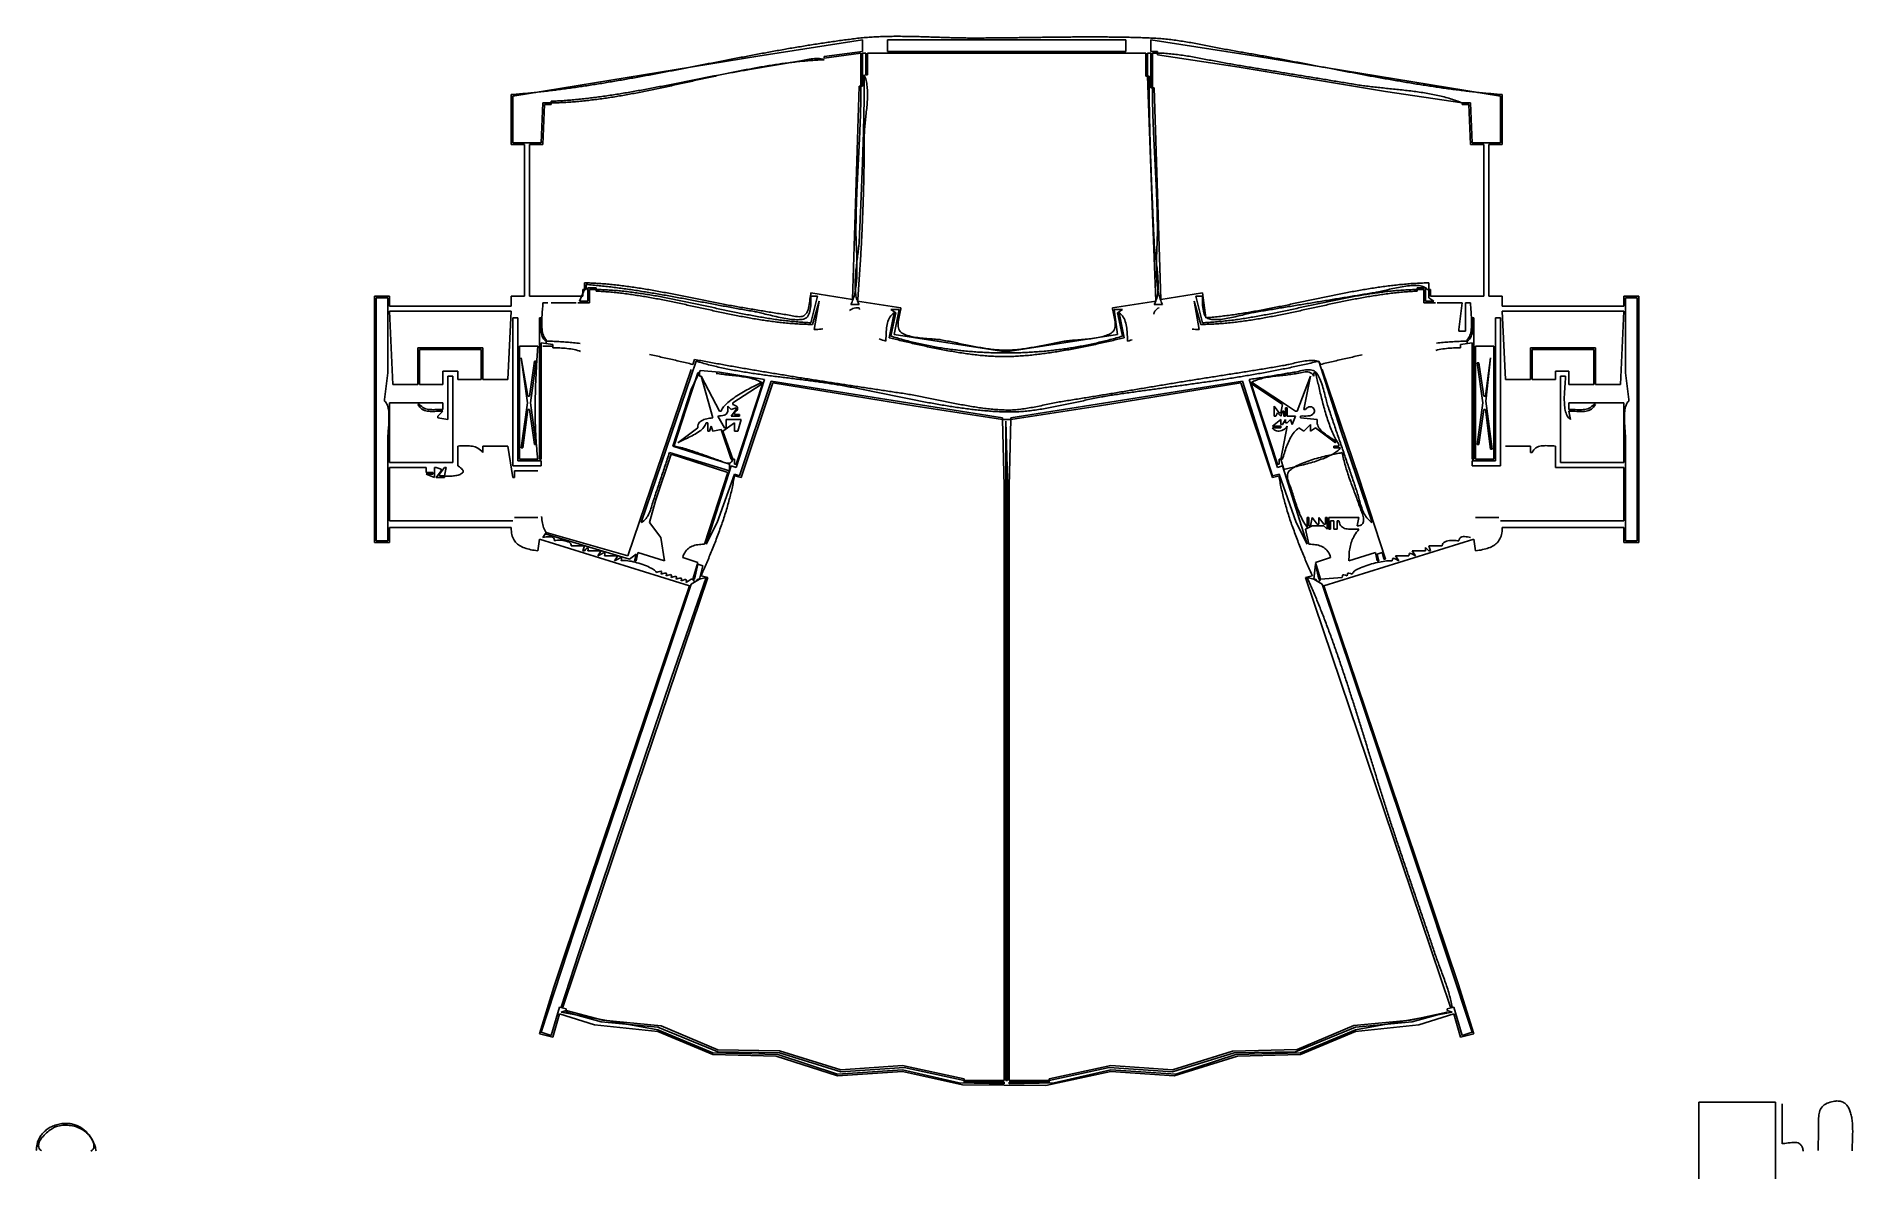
# Model space of a CAD drawing. Header units: metres. Extents: x 63 to 1153, y 57 to 743.
import ezdxf

# ---------------------------------------------------------------- set-up
doc = ezdxf.new("R2010")
doc.units = ezdxf.units.M

msp = doc.modelspace()

# ---------------------------------------------------------------- linework, layer by layer
for p, q in [((554.0129, 741.5917), (553.026, 741.4682)), ((555, 741.7137), (554.0129, 741.5917)), ((555.9728, 741.8298), (555, 741.7137)), ((556.9478, 741.9396), (555.9728, 741.8298)), ((557.9249, 742.0432), (556.9478, 741.9396)), ((558.904, 742.1407), (557.9249, 742.0432)), ((559.8851, 742.2323), (558.904, 742.1407)), ((560.8681, 742.3182), (559.8851, 742.2323)), ((561.8529, 742.3983), (560.8681, 742.3182)), ((562.8395, 742.473), (561.8529, 742.3983)), ((563.8278, 742.5423), (562.8395, 742.473)), ((564.8178, 742.6063), (563.8278, 742.5423)), ((565.8094, 742.6653), (564.8178, 742.6063)), ((566.8025, 742.7192), (565.8094, 742.6653)), ((567.7971, 742.7683), (566.8025, 742.7192)), ((568.7932, 742.8128), (567.7971, 742.7683)), ((569.7906, 742.8526), (568.7932, 742.8128)), ((570.7893, 742.888), (569.7906, 742.8526)), ((571.7893, 742.9192), (570.7893, 742.888)), ((572.7904, 742.9462), (571.7893, 742.9192)), ((573.7927, 742.9691), (572.7904, 742.9462)), ((574.796, 742.9882), (573.7927, 742.9691)), ((575.8003, 743.0035), (574.796, 742.9882)), ((576.8056, 743.0153), (575.8003, 743.0035)), ((577.8118, 743.0235), (576.8056, 743.0153)), ((578.8188, 743.0284), (577.8118, 743.0235)), ((579.8265, 743.0301), (578.8188, 743.0284)), ((580.835, 743.0288), (579.8265, 743.0301)), ((581.8441, 743.0245), (580.835, 743.0288)), ((582.8538, 743.0174), (581.8441, 743.0245)), ((583.864, 743.0077), (582.8538, 743.0174)), ((584.8747, 742.9954), (583.864, 743.0077)), ((585.8858, 742.9808), (584.8747, 742.9954)), ((586.8973, 742.9639), (585.8858, 742.9808)), ((587.909, 742.9449), (586.8973, 742.9639)), ((588.921, 742.9239), (587.909, 742.9449)), ((589.9331, 742.9011), (588.921, 742.9239)), ((590.9454, 742.8765), (589.9331, 742.9011)), ((591.9577, 742.8504), (590.9454, 742.8765)), ((592.97, 742.8229), (591.9577, 742.8504)), ((593.9822, 742.7941), (592.97, 742.8229)), ((594.9943, 742.7641), (593.9822, 742.7941)), ((596.0062, 742.7331), (594.9943, 742.7641)), ((597.0178, 742.7012), (596.0062, 742.7331)), ((598.0291, 742.6685), (597.0178, 742.7012)), ((599.0401, 742.6352), (598.0291, 742.6685)), ((600.0506, 742.6015), (599.0401, 742.6352)), ((601.0607, 742.5674), (600.0506, 742.6015)), ((602.0702, 742.5331), (601.0607, 742.5674)), ((603.0791, 742.4987), (602.0702, 742.5331)), ((604.0873, 742.4644), (603.0791, 742.4987)), ((605.0948, 742.4303), (604.0873, 742.4644)), ((606.1015, 742.3965), (605.0948, 742.4303)), ((607.1074, 742.3632), (606.1015, 742.3965)), ((608.1123, 742.3306), (607.1074, 742.3632)), ((609.1163, 742.2986), (608.1123, 742.3306)), ((610.1193, 742.2676), (609.1163, 742.2986)), ((611.1212, 742.2375), (610.1193, 742.2676)), ((612.1219, 742.2086), (611.1212, 742.2375)), ((613.1214, 742.181), (612.1219, 742.2086)), ((614.1197, 742.1548), (613.1214, 742.181)), ((615.1166, 742.1302), (614.1197, 742.1548)), ((616.1122, 742.1073), (615.1166, 742.1302)), ((617.1063, 742.0862), (616.1122, 742.1073)), ((618.0989, 742.0671), (617.1063, 742.0862)), ((619.0899, 742.0501), (618.0989, 742.0671)), ((620.0793, 742.0354), (619.0899, 742.0501)), ((621.0671, 742.023), (620.0793, 742.0354)), ((622.0531, 742.0131), (621.0671, 742.023)), ((623.0372, 742.0059), (622.0531, 742.0131)), ((624.0196, 742.0015), (623.0372, 742.0059)), ((625, 742), (624.0196, 742.0015)), ((625.9969, 742.0003), (625, 742)), ((626.9941, 742.0015), (625.9969, 742.0003)), ((627.9914, 742.0034), (626.9941, 742.0015)), ((628.9889, 742.006), (627.9914, 742.0034)), ((629.9866, 742.0093), (628.9889, 742.006)), ((630.9845, 742.0133), (629.9866, 742.0093)), ((631.9825, 742.018), (630.9845, 742.0133)), ((632.9807, 742.0233), (631.9825, 742.018)), ((633.9791, 742.0292), (632.9807, 742.0233)), ((634.9777, 742.0357), (633.9791, 742.0292)), ((635.9763, 742.0427), (634.9777, 742.0357)), ((636.9752, 742.0503), (635.9763, 742.0427)), ((637.9742, 742.0585), (636.9752, 742.0503)), ((638.9733, 742.0671), (637.9742, 742.0585)), ((639.9726, 742.0762), (638.9733, 742.0671)), ((640.972, 742.0858), (639.9726, 742.0762)), ((641.9716, 742.0958), (640.972, 742.0858)), ((642.9712, 742.1062), (641.9716, 742.0958)), ((643.971, 742.117), (642.9712, 742.1062)), ((644.971, 742.1282), (643.971, 742.117)), ((645.971, 742.1397), (644.971, 742.1282)), ((646.9712, 742.1515), (645.971, 742.1397)), ((647.9714, 742.1637), (646.9712, 742.1515)), ((648.9718, 742.1761), (647.9714, 742.1637)), ((649.9723, 742.1888), (648.9718, 742.1761)), ((650.9729, 742.2017), (649.9723, 742.1888)), ((651.9736, 742.2148), (650.9729, 742.2017)), ((652.9743, 742.2282), (651.9736, 742.2148)), ((653.9752, 742.2417), (652.9743, 742.2282)), ((654.9761, 742.2553), (653.9752, 742.2417)), ((655.9771, 742.2691), (654.9761, 742.2553)), ((656.9782, 742.283), (655.9771, 742.2691)), ((657.9794, 742.2969), (656.9782, 742.283)), ((658.9807, 742.3109), (657.9794, 742.2969)), ((659.982, 742.325), (658.9807, 742.3109)), ((660.9833, 742.339), (659.982, 742.325)), ((661.9848, 742.3531), (660.9833, 742.339)), ((662.9862, 742.3671), (661.9848, 742.3531)), ((663.9878, 742.3811), (662.9862, 742.3671)), ((664.9893, 742.395), (663.9878, 742.3811)), ((665.991, 742.4088), (664.9893, 742.395)), ((666.9926, 742.4225), (665.991, 742.4088)), ((667.9943, 742.4361), (666.9926, 742.4225)), ((668.996, 742.4495), (667.9943, 742.4361)), ((669.9978, 742.4627), (668.996, 742.4495)), ((670.9996, 742.4757), (669.9978, 742.4627)), ((672.0014, 742.4885), (670.9996, 742.4757)), ((673.0032, 742.501), (672.0014, 742.4885)), ((674.005, 742.5133), (673.0032, 742.501)), ((675.0069, 742.5252), (674.005, 742.5133)), ((676.0087, 742.5369), (675.0069, 742.5252)), ((677.0106, 742.5482), (676.0087, 742.5369)), ((678.0124, 742.5591), (677.0106, 742.5482)), ((679.0142, 742.5697), (678.0124, 742.5591)), ((680.0161, 742.5799), (679.0142, 742.5697)), ((681.0179, 742.5896), (680.0161, 742.5799)), ((682.0197, 742.5989), (681.0179, 742.5896)), ((683.0214, 742.6077), (682.0197, 742.5989)), ((684.0232, 742.616), (683.0214, 742.6077)), ((685.0249, 742.6239), (684.0232, 742.616)), ((686.0266, 742.6311), (685.0249, 742.6239)), ((687.0283, 742.6378), (686.0266, 742.6311)), ((688.0299, 742.644), (687.0283, 742.6378)), ((689.0314, 742.6495), (688.0299, 742.644)), ((690.033, 742.6544), (689.0314, 742.6495)), ((691.0344, 742.6587), (690.033, 742.6544)), ((692.0359, 742.6623), (691.0344, 742.6587)), ((693.0372, 742.6652), (692.0359, 742.6623)), ((694.0385, 742.6673), (693.0372, 742.6652)), ((695.0397, 742.6688), (694.0385, 742.6673)), ((696.0409, 742.6695), (695.0397, 742.6688)), ((697.042, 742.6694), (696.0409, 742.6695)), ((698.043, 742.6685), (697.042, 742.6694)), ((699.0439, 742.6668), (698.043, 742.6685)), ((700.0447, 742.6642), (699.0439, 742.6668)), ((701.0455, 742.6608), (700.0447, 742.6642)), ((702.0461, 742.6565), (701.0455, 742.6608)), ((703.0467, 742.6512), (702.0461, 742.6565)), ((704.0472, 742.6451), (703.0467, 742.6512)), ((705.0475, 742.638), (704.0472, 742.6451)), ((706.0478, 742.6299), (705.0475, 742.638)), ((707.0479, 742.6208), (706.0478, 742.6299)), ((708.0479, 742.6106), (707.0479, 742.6208)), ((709.0478, 742.5995), (708.0479, 742.6106)), ((710.0476, 742.5872), (709.0478, 742.5995)), ((711.0473, 742.5739), (710.0476, 742.5872)), ((712.0468, 742.5595), (711.0473, 742.5739)), ((713.0462, 742.5439), (712.0468, 742.5595)), ((714.0454, 742.5272), (713.0462, 742.5439)), ((715.0445, 742.5093), (714.0454, 742.5272)), ((716.0435, 742.4902), (715.0445, 742.5093)), ((717.0423, 742.4698), (716.0435, 742.4902)), ((718.041, 742.4483), (717.0423, 742.4698)), ((719.0395, 742.4254), (718.041, 742.4483)), ((720.0378, 742.4013), (719.0395, 742.4254)), ((721.036, 742.3759), (720.0378, 742.4013)), ((722.034, 742.3491), (721.036, 742.3759)), ((723.0319, 742.321), (722.034, 742.3491)), ((724.0295, 742.2915), (723.0319, 742.321)), ((725.027, 742.2606), (724.0295, 742.2915)), ((726.0243, 742.2283), (725.027, 742.2606)), ((727.0214, 742.1946), (726.0243, 742.2283)), ((728.0183, 742.1594), (727.0214, 742.1946)), ((729.0151, 742.1227), (728.0183, 742.1594)), ((730.0116, 742.0845), (729.0151, 742.1227)), ((731.0079, 742.0447), (730.0116, 742.0845)), ((732.004, 742.0034), (731.0079, 742.0447)), ((733, 741.9606), (732.004, 742.0034)), ((733.9922, 741.913), (733, 741.9606)), ((734.9859, 741.8573), (733.9922, 741.913)), ((735.9807, 741.7938), (734.9859, 741.8573)), ((736.9769, 741.7228), (735.9807, 741.7938)), ((737.9741, 741.6443), (736.9769, 741.7228)), ((738.9725, 741.5586), (737.9741, 741.6443)), ((496, 731.0803), (349, 707)), ((488.0094, 730.7954), (487.0254, 730.608)), ((488.9933, 730.9823), (488.0094, 730.7954)), ((489.9773, 731.1688), (488.9933, 730.9823)), ((490.9613, 731.3549), (489.9773, 731.1688)), ((491.9453, 731.5406), (490.9613, 731.3549)), ((492.9294, 731.7257), (491.9453, 731.5406)), ((493.9134, 731.9104), (492.9294, 731.7257)), ((494.8975, 732.0946), (493.9134, 731.9104)), ((495.8816, 732.2782), (494.8975, 732.0946)), ((496.8657, 732.4613), (495.8816, 732.2782)), ((559, 741), (496, 731.0803)), ((497.8498, 732.6438), (496.8657, 732.4613)), ((498.834, 732.8258), (497.8498, 732.6438)), ((499.8181, 733.0072), (498.834, 732.8258)), ((500.8023, 733.188), (499.8181, 733.0072)), ((501.7866, 733.3681), (500.8023, 733.188)), ((502.7708, 733.5476), (501.7866, 733.3681)), ((503.7551, 733.7265), (502.7708, 733.5476)), ((504.7395, 733.9047), (503.7551, 733.7265)), ((505.7238, 734.0822), (504.7395, 733.9047)), ((506.7082, 734.259), (505.7238, 734.0822)), ((507.6926, 734.435), (506.7082, 734.259)), ((508.677, 734.6104), (507.6926, 734.435)), ((509.6615, 734.7849), (508.677, 734.6104)), ((510.646, 734.9587), (509.6615, 734.7849)), ((511.6306, 735.1318), (510.646, 734.9587)), ((512.6152, 735.304), (511.6306, 735.1318)), ((513.5998, 735.4754), (512.6152, 735.304)), ((514.5845, 735.6459), (513.5998, 735.4754)), ((515.5692, 735.8156), (514.5845, 735.6459)), ((516.5539, 735.9845), (515.5692, 735.8156)), ((517.5387, 736.1524), (516.5539, 735.9845)), ((518.5235, 736.3194), (517.5387, 736.1524)), ((519.5084, 736.4856), (518.5235, 736.3194)), ((520.4933, 736.6507), (519.5084, 736.4856)), ((521.4782, 736.815), (520.4933, 736.6507)), ((522.4632, 736.9782), (521.4782, 736.815)), ((523.4483, 737.1405), (522.4632, 736.9782)), ((524.4334, 737.3018), (523.4483, 737.1405)), ((525.4185, 737.462), (524.4334, 737.3018)), ((526.4037, 737.6213), (525.4185, 737.462)), ((527.389, 737.7794), (526.4037, 737.6213)), ((528.3743, 737.9365), (527.389, 737.7794)), ((529.3596, 738.0925), (528.3743, 737.9365)), ((530.345, 738.2474), (529.3596, 738.0925)), ((531.3305, 738.4012), (530.345, 738.2474)), ((532.316, 738.5539), (531.3305, 738.4012)), ((533.3016, 738.7054), (532.316, 738.5539)), ((534.2872, 738.8557), (533.3016, 738.7054)), ((535.2729, 739.0049), (534.2872, 738.8557)), ((536.2586, 739.1528), (535.2729, 739.0049)), ((536, 731), (559, 734)), ((558, 733), (536, 730)), ((536, 730), (536, 731)), ((537.2444, 739.2996), (536.2586, 739.1528)), ((538.2302, 739.445), (537.2444, 739.2996)), ((539.2162, 739.5893), (538.2302, 739.445)), ((540.2022, 739.7323), (539.2162, 739.5893)), ((541.1882, 739.874), (540.2022, 739.7323)), ((542.1743, 740.0144), (541.1882, 739.874)), ((543.1605, 740.1534), (542.1743, 740.0144)), ((544.1467, 740.2912), (543.1605, 740.1534)), ((545.133, 740.4276), (544.1467, 740.2912)), ((546.1194, 740.5626), (545.133, 740.4276)), ((547.1058, 740.6963), (546.1194, 740.5626)), ((548.0923, 740.8285), (547.1058, 740.6963)), ((549.0789, 740.9593), (548.0923, 740.8285)), ((550.0656, 741.0887), (549.0789, 740.9593)), ((551.0523, 741.2167), (550.0656, 741.0887)), ((552.0391, 741.3432), (551.0523, 741.2167)), ((553.026, 741.4682), (552.0391, 741.3432)), ((558, 713), (558, 733)), ((559, 734), (559, 741)), ((561, 733), (559, 733)), ((559, 733), (559, 713)), ((561, 720), (561, 733)), ((729, 733), (562, 733)), ((562, 733), (562, 720)), ((574, 741), (574, 734)), ((717, 741), (574, 741)), ((574, 734), (717, 734)), ((717, 734), (717, 741)), ((729, 719), (729, 733)), ((732, 733), (730, 733)), ((730, 733), (730, 719)), ((795, 731.0803), (732, 741)), ((732, 741), (732, 734)), ((732, 734), (736, 734)), ((732, 712), (732, 733)), ((736, 733), (733, 733)), ((733, 733), (733, 712)), ((736, 734), (736, 733)), ((736, 733), (736, 732)), ((736.9947, 732.974), (736, 733)), ((736, 732), (785, 724.4136)), ((737.9908, 732.9372), (736.9947, 732.974)), ((738.9882, 732.8901), (737.9908, 732.9372)), ((739.9719, 741.466), (738.9725, 741.5586)), ((739.9868, 732.833), (738.9882, 732.8901)), ((740.9723, 741.3667), (739.9719, 741.466)), ((740.9866, 732.7663), (739.9868, 732.833)), ((741.9735, 741.2609), (740.9723, 741.3667)), ((741.9874, 732.6902), (740.9866, 732.7663)), ((742.9757, 741.1489), (741.9735, 741.2609)), ((742.9893, 732.6052), (741.9874, 732.6902)), ((743.9786, 741.0308), (742.9757, 741.1489)), ((743.992, 732.5116), (742.9893, 732.6052)), ((744.9823, 740.9069), (743.9786, 741.0308)), ((744.9955, 732.4097), (743.992, 732.5116)), ((745.9866, 740.7773), (744.9823, 740.9069)), ((745.9998, 732.3), (744.9955, 732.4097)), ((746.9916, 740.6424), (745.9866, 740.7773)), ((747.0047, 732.1827), (745.9998, 732.3)), ((747.9971, 740.5024), (746.9916, 740.6424)), ((748.0102, 732.0583), (747.0047, 732.1827)), ((749.0031, 740.3574), (747.9971, 740.5024)), ((749.0162, 731.927), (748.0102, 732.0583)), ((750.0095, 740.2078), (749.0031, 740.3574)), ((750.0226, 731.7893), (749.0162, 731.927)), ((751.0163, 740.0536), (750.0095, 740.2078)), ((751.0293, 731.6455), (750.0226, 731.7893)), ((752.0234, 739.8952), (751.0163, 740.0536)), ((752.0363, 731.4959), (751.0293, 731.6455)), ((753.0308, 739.7328), (752.0234, 739.8952)), ((753.0434, 731.3409), (752.0363, 731.4959)), ((754.0384, 739.5666), (753.0308, 739.7328)), ((754.0506, 731.1809), (753.0434, 731.3409)), ((755.046, 739.3968), (754.0384, 739.5666)), ((755.0578, 731.0162), (754.0506, 731.1809)), ((756.0538, 739.2236), (755.046, 739.3968)), ((756.065, 730.8472), (755.0578, 731.0162)), ((757.0616, 739.0473), (756.0538, 739.2236)), ((757.0719, 730.6741), (756.065, 730.8472)), ((758.0693, 738.8681), (757.0616, 739.0473)), ((758.0787, 730.4975), (757.0719, 730.6741)), ((759.0769, 738.6862), (758.0693, 738.8681)), ((760.0843, 738.5019), (759.0769, 738.6862)), ((761.0915, 738.3153), (760.0843, 738.5019)), ((762.0984, 738.1267), (761.0915, 738.3153)), ((763.105, 737.9363), (762.0984, 738.1267)), ((764.1111, 737.7444), (763.105, 737.9363)), ((765.1168, 737.5511), (764.1111, 737.7444)), ((766.122, 737.3567), (765.1168, 737.5511)), ((767.1265, 737.1614), (766.122, 737.3567)), ((768.1304, 736.9655), (767.1265, 737.1614)), ((769.1336, 736.7691), (768.1304, 736.9655)), ((770.136, 736.5724), (769.1336, 736.7691)), ((771.1375, 736.3758), (770.136, 736.5724)), ((772.1382, 736.1794), (771.1375, 736.3758)), ((773.1379, 735.9835), (772.1382, 736.1794)), ((774.1366, 735.7882), (773.1379, 735.9835)), ((775.1343, 735.5939), (774.1366, 735.7882)), ((776.1308, 735.4007), (775.1343, 735.5939)), ((777.1261, 735.2088), (776.1308, 735.4007)), ((778.1201, 735.0185), (777.1261, 735.2088)), ((779.1128, 734.83), (778.1201, 735.0185)), ((780.1042, 734.6435), (779.1128, 734.83)), ((781.0941, 734.4592), (780.1042, 734.6435)), ((782.0825, 734.2774), (781.0941, 734.4592)), ((783.0693, 734.0984), (782.0825, 734.2774)), ((784.0546, 733.9222), (783.0693, 734.0984)), ((785.0381, 733.7492), (784.0546, 733.9222)), ((786.0199, 733.5795), (785.0381, 733.7492)), ((787, 733.4135), (786.0199, 733.5795)), ((787.9755, 733.2494), (787, 733.4135)), ((788.9513, 733.0844), (787.9755, 733.2494)), ((789.9275, 732.9184), (788.9513, 733.0844)), ((790.904, 732.7515), (789.9275, 732.9184)), ((791.8808, 732.5837), (790.904, 732.7515)), ((792.8579, 732.4151), (791.8808, 732.5837)), ((793.8354, 732.2455), (792.8579, 732.4151)), ((794.8131, 732.0752), (793.8354, 732.2455)), ((795.7911, 731.9039), (794.8131, 732.0752)), ((942, 707), (795, 731.0803)), ((796.7694, 731.7319), (795.7911, 731.9039)), ((797.7481, 731.5591), (796.7694, 731.7319)), ((798.727, 731.3856), (797.7481, 731.5591)), ((799.7061, 731.2112), (798.727, 731.3856)), ((800.6856, 731.0362), (799.7061, 731.2112)), ((801.6654, 730.8604), (800.6856, 731.0362)), ((802.6454, 730.684), (801.6654, 730.8604)), ((803.6257, 730.5068), (802.6454, 730.684)), ((430.9351, 719.7922), (429.9504, 719.6095)), ((431.9197, 719.9755), (430.9351, 719.7922)), ((432.9043, 720.1592), (431.9197, 719.9755)), ((433.8888, 720.3436), (432.9043, 720.1592)), ((434.8733, 720.5284), (433.8888, 720.3436)), ((435.8578, 720.7137), (434.8733, 720.5284)), ((436.8422, 720.8995), (435.8578, 720.7137)), ((437.8266, 721.0857), (436.8422, 720.8995)), ((438.811, 721.2723), (437.8266, 721.0857)), ((439.7954, 721.4594), (438.811, 721.2723)), ((440.7797, 721.6469), (439.7954, 721.4594)), ((441.764, 721.8348), (440.7797, 721.6469)), ((442.7482, 722.023), (441.764, 721.8348)), ((443.7325, 722.2116), (442.7482, 722.023)), ((444.7167, 722.4005), (443.7325, 722.2116)), ((445.7008, 722.5897), (444.7167, 722.4005)), ((446.685, 722.7793), (445.7008, 722.5897)), ((447.6691, 722.9691), (446.685, 722.7793)), ((448.6532, 723.1592), (447.6691, 722.9691)), ((449.6373, 723.3496), (448.6532, 723.1592)), ((450.6214, 723.5402), (449.6373, 723.3496)), ((451.6054, 723.731), (450.6214, 723.5402)), ((452.5895, 723.922), (451.6054, 723.731)), ((453.5735, 724.1132), (452.5895, 723.922)), ((454.5575, 724.3046), (453.5735, 724.1132)), ((455.5414, 724.4962), (454.5575, 724.3046)), ((456.5254, 724.6878), (455.5414, 724.4962)), ((457.5093, 724.8796), (456.5254, 724.6878)), ((458.4933, 725.0715), (457.5093, 724.8796)), ((459.4772, 725.2635), (458.4933, 725.0715)), ((460.4611, 725.4556), (459.4772, 725.2635)), ((461.445, 725.6477), (460.4611, 725.4556)), ((462.4289, 725.8398), (461.445, 725.6477)), ((463.4128, 726.032), (462.4289, 725.8398)), ((464.3966, 726.2242), (463.4128, 726.032)), ((465.3805, 726.4164), (464.3966, 726.2242)), ((466.3643, 726.6085), (465.3805, 726.4164)), ((467.3482, 726.8006), (466.3643, 726.6085)), ((468.332, 726.9927), (467.3482, 726.8006)), ((469.3159, 727.1846), (468.332, 726.9927)), ((470.2997, 727.3765), (469.3159, 727.1846)), ((471.2835, 727.5683), (470.2997, 727.3765)), ((472.2674, 727.7599), (471.2835, 727.5683)), ((472.5747, 719.7694), (471.5981, 719.5827)), ((473.2512, 727.9514), (472.2674, 727.7599)), ((472.5254, 719.6193), (473.4993, 719.8284)), ((473.5508, 719.9552), (472.5747, 719.7694)), ((474.2351, 728.1427), (473.2512, 727.9514)), ((473.4993, 719.8284), (474.4733, 720.0366)), ((474.5261, 720.14), (473.5508, 719.9552)), ((475.2189, 728.3339), (474.2351, 728.1427)), ((474.4733, 720.0366), (475.4473, 720.2438)), ((475.5009, 720.3237), (474.5261, 720.14)), ((476.2027, 728.5248), (475.2189, 728.3339)), ((475.4473, 720.2438), (476.4214, 720.4499)), ((476.475, 720.5063), (475.5009, 720.3237)), ((477.1866, 728.7156), (476.2027, 728.5248)), ((476.4214, 720.4499), (477.3955, 720.655)), ((477.4484, 720.6877), (476.475, 720.5063)), ((478.1704, 728.9061), (477.1866, 728.7156)), ((477.3955, 720.655), (478.3697, 720.859)), ((478.4212, 720.8679), (477.4484, 720.6877)), ((479.1543, 729.0964), (478.1704, 728.9061)), ((478.3697, 720.859), (479.3439, 721.0618)), ((479.3933, 721.0469), (478.4212, 720.8679)), ((480.1381, 729.2864), (479.1543, 729.0964)), ((479.3439, 721.0618), (480.3181, 721.2633)), ((480.3646, 721.2246), (479.3933, 721.0469)), ((481.122, 729.4762), (480.1381, 729.2864)), ((480.3181, 721.2633), (481.2924, 721.4636)), ((481.3353, 721.4009), (480.3646, 721.2246)), ((482.1059, 729.6656), (481.122, 729.4762)), ((481.2924, 721.4636), (482.2668, 721.6625)), ((482.3052, 721.5759), (481.3353, 721.4009)), ((483.0898, 729.8548), (482.1059, 729.6656)), ((482.2668, 721.6625), (483.2412, 721.86)), ((483.2744, 721.7494), (482.3052, 721.5759)), ((484.0737, 730.0436), (483.0898, 729.8548)), ((483.2412, 721.86), (484.2157, 722.0561)), ((484.2429, 721.9214), (483.2744, 721.7494)), ((485.0576, 730.2321), (484.0737, 730.0436)), ((484.2157, 722.0561), (485.1902, 722.2507)), ((485.2106, 722.0919), (484.2429, 721.9214)), ((486.0415, 730.4202), (485.0576, 730.2321)), ((485.1902, 722.2507), (486.1648, 722.4437)), ((486.1775, 722.2609), (485.2106, 722.0919)), ((487.0254, 730.608), (486.0415, 730.4202)), ((486.1648, 722.4437), (487.1394, 722.6351)), ((487.1436, 722.4281), (486.1775, 722.2609)), ((487.1394, 722.6351), (488.1141, 722.8249)), ((488.1089, 722.5938), (487.1436, 722.4281)), ((489.0734, 722.7577), (488.1089, 722.5938)), ((488.1141, 722.8249), (489.0889, 723.0129)), ((490.0371, 722.9198), (489.0734, 722.7577)), ((489.0889, 723.0129), (490.0638, 723.1992)), ((491, 723.0803), (490.0371, 722.9198)), ((490.0638, 723.1992), (491.0387, 723.3837)), ((522, 728.2469), (491, 723.0803)), ((491.0387, 723.3837), (492.0137, 723.5663)), ((492.0137, 723.5663), (492.9888, 723.747)), ((492.9888, 723.747), (493.9639, 723.9257)), ((493.9639, 723.9257), (494.9391, 724.1024)), ((494.9391, 724.1024), (495.9145, 724.2771)), ((495.9145, 724.2771), (496.8899, 724.4496)), ((496.8899, 724.4496), (497.8654, 724.6199)), ((497.8654, 724.6199), (498.8409, 724.7879)), ((498.8409, 724.7879), (499.8166, 724.9537)), ((499.8166, 724.9537), (500.7924, 725.1172)), ((500.7924, 725.1172), (501.7682, 725.2782)), ((501.7682, 725.2782), (502.7442, 725.4369)), ((502.7442, 725.4369), (503.7202, 725.593)), ((503.7202, 725.593), (504.6964, 725.7465)), ((504.6964, 725.7465), (505.6726, 725.8975)), ((505.6726, 725.8975), (506.649, 726.0458)), ((506.649, 726.0458), (507.6255, 726.1914)), ((507.6255, 726.1914), (508.6021, 726.3342)), ((508.6021, 726.3342), (509.5788, 726.4743)), ((509.5788, 726.4743), (510.5556, 726.6114)), ((510.5556, 726.6114), (511.5325, 726.7457)), ((511.5325, 726.7457), (512.5096, 726.877)), ((512.5096, 726.877), (513.4867, 727.0052)), ((513.4867, 727.0052), (514.464, 727.1304)), ((514.464, 727.1304), (515.4414, 727.2524)), ((515.4414, 727.2524), (516.419, 727.3713)), ((516.419, 727.3713), (517.3967, 727.487)), ((517.3967, 727.487), (518.3745, 727.5993)), ((518.3745, 727.5993), (519.3524, 727.7083)), ((519.3524, 727.7083), (520.3305, 727.8139)), ((520.3305, 727.8139), (521.3087, 727.9161)), ((521.3087, 727.9161), (522.2871, 728.0148)), ((522.9727, 728.4213), (522, 728.2469)), ((522.2871, 728.0148), (523.2656, 728.1099)), ((523.9631, 728.617), (522.9727, 728.4213)), ((523.2656, 728.1099), (524.2442, 728.2015)), ((524.9677, 728.824), (523.9631, 728.617)), ((524.2442, 728.2015), (525.223, 728.2894)), ((525.9833, 729.0324), (524.9677, 728.824)), ((525.223, 728.2894), (526.2019, 728.3735)), ((527.0064, 729.2322), (525.9833, 729.0324)), ((526.2019, 728.3735), (527.181, 728.454)), ((528.0337, 729.4135), (527.0064, 729.2322)), ((527.181, 728.454), (528.1603, 728.5306)), ((529.0619, 729.5662), (528.0337, 729.4135)), ((528.1603, 728.5306), (529.1396, 728.6033)), ((530.0875, 729.6804), (529.0619, 729.5662)), ((529.1396, 728.6033), (530.1192, 728.6721)), ((531.1072, 729.7462), (530.0875, 729.6804)), ((530.1192, 728.6721), (531.0989, 728.737)), ((531.0989, 728.737), (532.0788, 728.7978)), ((532.1177, 729.7536), (531.1072, 729.7462)), ((532.0788, 728.7978), (533.0588, 728.8546)), ((533.1156, 729.6927), (532.1177, 729.7536)), ((533.0588, 728.8546), (534.039, 728.9073)), ((534.0975, 729.5534), (533.1156, 729.6927)), ((534.039, 728.9073), (535.0194, 728.9557)), ((535.0601, 729.3258), (534.0975, 729.5534)), ((535.0194, 728.9557), (536, 729)), ((536, 729), (535.0601, 729.3258)), ((560, 720), (559.9995, 719.0008)), ((560.3263, 719.1691), (560, 720)), ((562, 720), (561, 720)), ((759.0851, 730.3176), (758.0787, 730.4975)), ((760.0911, 730.1348), (759.0851, 730.3176)), ((761.0966, 729.9494), (760.0911, 730.1348)), ((762.1015, 729.7618), (761.0966, 729.9494)), ((763.1058, 729.5724), (762.1015, 729.7618)), ((764.1094, 729.3814), (763.1058, 729.5724)), ((765.1121, 729.1894), (764.1094, 729.3814)), ((766.1139, 728.9965), (765.1121, 729.1894)), ((767.1148, 728.8033), (766.1139, 728.9965)), ((768.1146, 728.6099), (767.1148, 728.8033)), ((769.1133, 728.4169), (768.1146, 728.6099)), ((770.1107, 728.2244), (769.1133, 728.4169)), ((771.1069, 728.033), (770.1107, 728.2244)), ((772.1016, 727.8429), (771.1069, 728.033)), ((773.0949, 727.6546), (772.1016, 727.8429)), ((774.0866, 727.4682), (773.0949, 727.6546)), ((775.0767, 727.2843), (774.0866, 727.4682)), ((776.0651, 727.1032), (775.0767, 727.2843)), ((777.0517, 726.9252), (776.0651, 727.1032)), ((778.0365, 726.7507), (777.0517, 726.9252)), ((779.0192, 726.58), (778.0365, 726.7507)), ((780, 726.4135), (779.0192, 726.58)), ((780.9864, 726.2481), (780, 726.4135)), ((781.9728, 726.083), (780.9864, 726.2481)), ((782.9593, 725.9181), (781.9728, 726.083)), ((783.9458, 725.7533), (782.9593, 725.9181)), ((784.9323, 725.5887), (783.9458, 725.7533)), ((785.9188, 725.4243), (784.9323, 725.5887)), ((785, 724.4136), (873, 709.9197)), ((786.9054, 725.2601), (785.9188, 725.4243)), ((787.892, 725.096), (786.9054, 725.2601)), ((788.8786, 724.9321), (787.892, 725.096)), ((789.8653, 724.7683), (788.8786, 724.9321)), ((790.8519, 724.6047), (789.8653, 724.7683)), ((791.8386, 724.4412), (790.8519, 724.6047)), ((792.8253, 724.2779), (791.8386, 724.4412)), ((793.812, 724.1147), (792.8253, 724.2779)), ((794.7988, 723.9517), (793.812, 724.1147)), ((795.7855, 723.7887), (794.7988, 723.9517)), ((796.7723, 723.6259), (795.7855, 723.7887)), ((797.7591, 723.4632), (796.7723, 723.6259)), ((798.7459, 723.3007), (797.7591, 723.4632)), ((799.7327, 723.1382), (798.7459, 723.3007)), ((800.7195, 722.9759), (799.7327, 723.1382)), ((801.7064, 722.8136), (800.7195, 722.9759)), ((802.6933, 722.6515), (801.7064, 722.8136)), ((803.6801, 722.4894), (802.6933, 722.6515)), ((804.6063, 730.329), (803.6257, 730.5068)), ((804.667, 722.3275), (803.6801, 722.4894)), ((805.5871, 730.1506), (804.6063, 730.329)), ((805.6539, 722.1656), (804.667, 722.3275)), ((806.5682, 729.9716), (805.5871, 730.1506)), ((806.6408, 722.0038), (805.6539, 722.1656)), ((807.5495, 729.792), (806.5682, 729.9716)), ((807.6278, 721.842), (806.6408, 722.0038)), ((808.5311, 729.6118), (807.5495, 729.792)), ((808.6147, 721.6804), (807.6278, 721.842)), ((809.513, 729.431), (808.5311, 729.6118)), ((809.6016, 721.5188), (808.6147, 721.6804)), ((810.4951, 729.2497), (809.513, 729.431)), ((810.5886, 721.3573), (809.6016, 721.5188)), ((811.4775, 729.0679), (810.4951, 729.2497)), ((811.5756, 721.1958), (810.5886, 721.3573)), ((812.4601, 728.8856), (811.4775, 729.0679)), ((812.5625, 721.0344), (811.5756, 721.1958)), ((813.4429, 728.7028), (812.4601, 728.8856)), ((813.5495, 720.873), (812.5625, 721.0344)), ((814.426, 728.5195), (813.4429, 728.7028)), ((814.5365, 720.7117), (813.5495, 720.873)), ((815.4093, 728.3358), (814.426, 728.5195)), ((815.5235, 720.5504), (814.5365, 720.7117)), ((816.3929, 728.1517), (815.4093, 728.3358)), ((816.5104, 720.3891), (815.5235, 720.5504)), ((817.3766, 727.9672), (816.3929, 728.1517)), ((817.4974, 720.2279), (816.5104, 720.3891)), ((818.3606, 727.7823), (817.3766, 727.9672)), ((818.4844, 720.0667), (817.4974, 720.2279)), ((819.3448, 727.597), (818.3606, 727.7823)), ((819.4714, 719.9055), (818.4844, 720.0667)), ((820.3293, 727.4114), (819.3448, 727.597)), ((820.4584, 719.7444), (819.4714, 719.9055)), ((821.3139, 727.2255), (820.3293, 727.4114)), ((822.2988, 727.0392), (821.3139, 727.2255)), ((823.2838, 726.8527), (822.2988, 727.0392)), ((824.2691, 726.6659), (823.2838, 726.8527)), ((825.2545, 726.4789), (824.2691, 726.6659)), ((826.2402, 726.2916), (825.2545, 726.4789)), ((827.226, 726.1041), (826.2402, 726.2916)), ((828.2121, 725.9164), (827.226, 726.1041)), ((829.1983, 725.7286), (828.2121, 725.9164)), ((830.1847, 725.5406), (829.1983, 725.7286)), ((831.1713, 725.3524), (830.1847, 725.5406)), ((832.1581, 725.1642), (831.1713, 725.3524)), ((833.145, 724.9759), (832.1581, 725.1642)), ((834.1321, 724.7874), (833.145, 724.9759)), ((835.1194, 724.599), (834.1321, 724.7874)), ((836.1069, 724.4105), (835.1194, 724.599)), ((837.0945, 724.222), (836.1069, 724.4105)), ((838.0822, 724.0334), (837.0945, 724.222)), ((839.0701, 723.8449), (838.0822, 724.0334)), ((840.0582, 723.6565), (839.0701, 723.8449)), ((841.0464, 723.4681), (840.0582, 723.6565)), ((842.0348, 723.2798), (841.0464, 723.4681)), ((843.0233, 723.0915), (842.0348, 723.2798)), ((844.0119, 722.9034), (843.0233, 723.0915)), ((845.0007, 722.7155), (844.0119, 722.9034)), ((845.9896, 722.5277), (845.0007, 722.7155)), ((846.9786, 722.34), (845.9896, 722.5277)), ((847.9677, 722.1526), (846.9786, 722.34)), ((848.957, 721.9654), (847.9677, 722.1526)), ((849.9464, 721.7784), (848.957, 721.9654)), ((850.9359, 721.5917), (849.9464, 721.7784)), ((851.9255, 721.4052), (850.9359, 721.5917)), ((852.9152, 721.219), (851.9255, 721.4052)), ((853.905, 721.0332), (852.9152, 721.219)), ((854.895, 720.8476), (853.905, 721.0332)), ((855.885, 720.6625), (854.895, 720.8476)), ((856.8751, 720.4776), (855.885, 720.6625)), ((857.8653, 720.2932), (856.8751, 720.4776)), ((858.8556, 720.1092), (857.8653, 720.2932)), ((859.846, 719.9256), (858.8556, 720.1092)), ((860.8364, 719.7425), (859.846, 719.9256)), ((357.9052, 708.8776), (356.9151, 708.7815)), ((358.8951, 708.9754), (357.9052, 708.8776)), ((359.8849, 709.0749), (358.8951, 708.9754)), ((360.8746, 709.1762), (359.8849, 709.0749)), ((361.8642, 709.2792), (360.8746, 709.1762)), ((362.8537, 709.384), (361.8642, 709.2792)), ((363.8431, 709.4904), (362.8537, 709.384)), ((364.8324, 709.5985), (363.8431, 709.4904)), ((365.8216, 709.7082), (364.8324, 709.5985)), ((366.8108, 709.8196), (365.8216, 709.7082)), ((367.7998, 709.9327), (366.8108, 709.8196)), ((368.7887, 710.0473), (367.7998, 709.9327)), ((369.7775, 710.1635), (368.7887, 710.0473)), ((370.7662, 710.2813), (369.7775, 710.1635)), ((371.7548, 710.4007), (370.7662, 710.2813)), ((372.7434, 710.5216), (371.7548, 710.4007)), ((373.7318, 710.6441), (372.7434, 710.5216)), ((374.7202, 710.768), (373.7318, 710.6441)), ((375.7084, 710.8934), (374.7202, 710.768)), ((376.6966, 711.0204), (375.7084, 710.8934)), ((377.6847, 711.1487), (376.6966, 711.0204)), ((378.6727, 711.2786), (377.6847, 711.1487)), ((379.6606, 711.4098), (378.6727, 711.2786)), ((380.6484, 711.5425), (379.6606, 711.4098)), ((381.6362, 711.6765), (380.6484, 711.5425)), ((382.6238, 711.812), (381.6362, 711.6765)), ((383.6114, 711.9488), (382.6238, 711.812)), ((384.5989, 712.0869), (383.6114, 711.9488)), ((385.5863, 712.2264), (384.5989, 712.0869)), ((386.5736, 712.3672), (385.5863, 712.2264)), ((387.5609, 712.5092), (386.5736, 712.3672)), ((388.548, 712.6526), (387.5609, 712.5092)), ((389.5351, 712.7972), (388.548, 712.6526)), ((390.5221, 712.9431), (389.5351, 712.7972)), ((391.5091, 713.0902), (390.5221, 712.9431)), ((392.4959, 713.2385), (391.5091, 713.0902)), ((393.4827, 713.388), (392.4959, 713.2385)), ((394.4695, 713.5387), (393.4827, 713.388)), ((395.4561, 713.6905), (394.4695, 713.5387)), ((396.4427, 713.8435), (395.4561, 713.6905)), ((397.4292, 713.9976), (396.4427, 713.8435)), ((398.4156, 714.1529), (397.4292, 713.9976)), ((399.402, 714.3092), (398.4156, 714.1529)), ((400.3883, 714.4666), (399.402, 714.3092)), ((401.3745, 714.6251), (400.3883, 714.4666)), ((402.3607, 714.7846), (401.3745, 714.6251)), ((403.3468, 714.9452), (402.3607, 714.7846)), ((404.3328, 715.1068), (403.3468, 714.9452)), ((405.3188, 715.2693), (404.3328, 715.1068)), ((406.3047, 715.4329), (405.3188, 715.2693)), ((407.2906, 715.5974), (406.3047, 715.4329)), ((408.2764, 715.7628), (407.2906, 715.5974)), ((409.2621, 715.9292), (408.2764, 715.7628)), ((410.2478, 716.0966), (409.2621, 715.9292)), ((411.2334, 716.2648), (410.2478, 716.0966)), ((412.2189, 716.4339), (411.2334, 716.2648)), ((413.2044, 716.6038), (412.2189, 716.4339)), ((414.1899, 716.7746), (413.2044, 716.6038)), ((415.1753, 716.9463), (414.1899, 716.7746)), ((415.3211, 708.8561), (414.3301, 708.6932)), ((416.1606, 717.1187), (415.1753, 716.9463)), ((416.3121, 709.0208), (415.3211, 708.8561)), ((417.1459, 717.292), (416.1606, 717.1187)), ((417.3032, 709.1872), (416.3121, 709.0208)), ((418.1312, 717.466), (417.1459, 717.292)), ((418.2944, 709.3552), (417.3032, 709.1872)), ((419.1164, 717.6408), (418.1312, 717.466)), ((419.2857, 709.5248), (418.2944, 709.3552)), ((420.1015, 717.8164), (419.1164, 717.6408)), ((420.277, 709.696), (419.2857, 709.5248)), ((421.0866, 717.9926), (420.1015, 717.8164)), ((421.2684, 709.8687), (420.277, 709.696)), ((422.0716, 718.1696), (421.0866, 717.9926)), ((422.2598, 710.0429), (421.2684, 709.8687)), ((421.8762, 708.7806), (422.8512, 708.9652)), ((423.0566, 718.3473), (422.0716, 718.1696)), ((423.2512, 710.2185), (422.2598, 710.0429)), ((422.8512, 708.9652), (423.8262, 709.1516)), ((424.0416, 718.5257), (423.0566, 718.3473)), ((424.2426, 710.3954), (423.2512, 710.2185)), ((423.8262, 709.1516), (424.801, 709.3398)), ((425.0265, 718.7048), (424.0416, 718.5257)), ((425.2341, 710.5737), (424.2426, 710.3954)), ((424.801, 709.3398), (425.7759, 709.5296)), ((426.0114, 718.8845), (425.0265, 718.7048)), ((426.2255, 710.7533), (425.2341, 710.5737)), ((425.7759, 709.5296), (426.7506, 709.7211)), ((426.9962, 719.0648), (426.0114, 718.8845)), ((427.2169, 710.934), (426.2255, 710.7533)), ((426.7506, 709.7211), (427.7253, 709.9142)), ((427.981, 719.2458), (426.9962, 719.0648)), ((428.2082, 711.116), (427.2169, 710.934)), ((427.7253, 709.9142), (428.6999, 710.1089)), ((428.9657, 719.4273), (427.981, 719.2458)), ((429.1995, 711.2991), (428.2082, 711.116)), ((428.6999, 710.1089), (429.6744, 710.305)), ((429.9504, 719.6095), (428.9657, 719.4273)), ((430.1907, 711.4833), (429.1995, 711.2991)), ((429.6744, 710.305), (430.6489, 710.5026)), ((431.1819, 711.6685), (430.1907, 711.4833)), ((430.6489, 710.5026), (431.6234, 710.7016)), ((432.173, 711.8547), (431.1819, 711.6685)), ((431.6234, 710.7016), (432.5977, 710.9019)), ((433.1639, 712.0419), (432.173, 711.8547)), ((432.5977, 710.9019), (433.5721, 711.1036)), ((434.1548, 712.23), (433.1639, 712.0419)), ((433.5721, 711.1036), (434.5463, 711.3064)), ((435.1455, 712.4189), (434.1548, 712.23)), ((434.5463, 711.3064), (435.5206, 711.5104)), ((436.136, 712.6086), (435.1455, 712.4189)), ((435.5206, 711.5104), (436.4947, 711.7156)), ((437.1265, 712.7991), (436.136, 712.6086)), ((436.4947, 711.7156), (437.4689, 711.9218)), ((438.1167, 712.9903), (437.1265, 712.7991)), ((437.4689, 711.9218), (438.443, 712.1291)), ((439.1068, 713.1822), (438.1167, 712.9903)), ((438.443, 712.1291), (439.417, 712.3373)), ((440.0967, 713.3747), (439.1068, 713.1822)), ((439.417, 712.3373), (440.391, 712.5464)), ((441.0864, 713.5678), (440.0967, 713.3747)), ((440.391, 712.5464), (441.365, 712.7564)), ((442.0758, 713.7614), (441.0864, 713.5678)), ((441.365, 712.7564), (442.3389, 712.9673)), ((443.0651, 713.9555), (442.0758, 713.7614)), ((442.3389, 712.9673), (443.3128, 713.1788)), ((444.0541, 714.15), (443.0651, 713.9555)), ((443.3128, 713.1788), (444.2867, 713.3911)), ((445.0428, 714.3449), (444.0541, 714.15)), ((444.2867, 713.3911), (445.2605, 713.6041)), ((446.0313, 714.5401), (445.0428, 714.3449)), ((445.2605, 713.6041), (446.2343, 713.8176)), ((447.0195, 714.7357), (446.0313, 714.5401)), ((446.2343, 713.8176), (447.2081, 714.0317)), ((448.0074, 714.9315), (447.0195, 714.7357)), ((447.2081, 714.0317), (448.1819, 714.2463)), ((448.995, 715.1275), (448.0074, 714.9315)), ((448.1819, 714.2463), (449.1557, 714.4614)), ((449.9823, 715.3236), (448.995, 715.1275)), ((449.1557, 714.4614), (450.1294, 714.6768)), ((450.9693, 715.5198), (449.9823, 715.3236)), ((450.1294, 714.6768), (451.1031, 714.8926)), ((451.9559, 715.7161), (450.9693, 715.5198)), ((451.1031, 714.8926), (452.0768, 715.1086)), ((452.9422, 715.9125), (451.9559, 715.7161)), ((452.0768, 715.1086), (453.0505, 715.3249)), ((453.9281, 716.1087), (452.9422, 715.9125)), ((453.0505, 715.3249), (454.0242, 715.5414)), ((454.9137, 716.3049), (453.9281, 716.1087)), ((454.0242, 715.5414), (454.9979, 715.758)), ((455.8988, 716.501), (454.9137, 716.3049)), ((454.9979, 715.758), (455.9716, 715.9747)), ((456.8836, 716.6969), (455.8988, 716.501)), ((455.9716, 715.9747), (456.9452, 716.1914)), ((457.8679, 716.8926), (456.8836, 716.6969)), ((456.9452, 716.1914), (457.9189, 716.4081)), ((458.8518, 717.088), (457.8679, 716.8926)), ((457.9189, 716.4081), (458.8926, 716.6247)), ((459.8353, 717.2831), (458.8518, 717.088)), ((458.8926, 716.6247), (459.8663, 716.8412)), ((460.8183, 717.4778), (459.8353, 717.2831)), ((459.8663, 716.8412), (460.8399, 717.0574)), ((461.8008, 717.6722), (460.8183, 717.4778)), ((460.8399, 717.0574), (461.8136, 717.2735)), ((462.7829, 717.866), (461.8008, 717.6722)), ((461.8136, 717.2735), (462.7873, 717.4893)), ((463.7645, 718.0594), (462.7829, 717.866)), ((462.7873, 717.4893), (463.761, 717.7047)), ((463.761, 717.7047), (464.7348, 717.9197)), ((464.7456, 718.2522), (463.7645, 718.0594)), ((464.7348, 717.9197), (465.7085, 718.1343)), ((465.7262, 718.4444), (464.7456, 718.2522)), ((465.7085, 718.1343), (466.6823, 718.3483)), ((466.7062, 718.636), (465.7262, 718.4444)), ((466.6823, 718.3483), (467.6561, 718.5618)), ((467.6857, 718.8269), (466.7062, 718.636)), ((467.6561, 718.5618), (468.6299, 718.7748)), ((468.6647, 719.0171), (467.6857, 718.8269)), ((468.6299, 718.7748), (469.6037, 718.987)), ((469.6431, 719.2065), (468.6647, 719.0171)), ((469.6037, 718.987), (470.5776, 719.1986)), ((470.6209, 719.395), (469.6431, 719.2065)), ((470.5776, 719.1986), (471.5515, 719.4093)), ((471.5981, 719.5827), (470.6209, 719.395)), ((471.5515, 719.4093), (472.5254, 719.6193)), ((557, 713), (553, 585)), ((558, 713), (557, 713)), ((557.9718, 707.9918), (557.9818, 708.9933)), ((557.9818, 708.9933), (557.9897, 709.9949)), ((557.9897, 709.9949), (557.9953, 710.9965)), ((557.9953, 710.9965), (557.9988, 711.9982)), ((557.9988, 711.9982), (558, 713)), ((559, 713), (558, 713)), ((559.9448, 709.005), (559.9345, 708.0051)), ((559.9542, 710.0048), (559.9448, 709.005)), ((559.9627, 711.0046), (559.9542, 710.0048)), ((559.9704, 712.0044), (559.9627, 711.0046)), ((559.9773, 713.0041), (559.9704, 712.0044)), ((559.9832, 714.0037), (559.9773, 713.0041)), ((559.9883, 715.0032), (559.9832, 714.0037)), ((559.9925, 716.0027), (559.9883, 715.0032)), ((559.9957, 717.0021), (559.9925, 716.0027)), ((559.9981, 718.0015), (559.9957, 717.0021)), ((559.9995, 719.0008), (559.9981, 718.0015)), ((560.6178, 718.3179), (560.3263, 719.1691)), ((560.8759, 717.4472), (560.6178, 718.3179)), ((561.1021, 716.5581), (560.8759, 717.4472)), ((561.2978, 715.6518), (561.1021, 716.5581)), ((561.4645, 714.7293), (561.2978, 715.6518)), ((561.6034, 713.7916), (561.4645, 714.7293)), ((561.7162, 712.8398), (561.6034, 713.7916)), ((561.8042, 711.8749), (561.7162, 712.8398)), ((561.8688, 710.8981), (561.8042, 711.8749)), ((561.9115, 709.9104), (561.8688, 710.8981)), ((561.9336, 708.9129), (561.9115, 709.9104)), ((561.9368, 707.9065), (561.9336, 708.9129)), ((730, 719), (729, 719)), ((731, 719), (730, 719)), ((730, 719), (732.9606, 636)), ((731.0004, 718.0009), (731, 719)), ((731.0018, 717.0018), (731.0004, 718.0009)), ((731.0042, 716.0026), (731.0018, 717.0018)), ((731.0074, 715.0033), (731.0042, 716.0026)), ((731.0116, 714.0039), (731.0074, 715.0033)), ((731.0167, 713.0045), (731.0116, 714.0039)), ((731.0226, 712.005), (731.0167, 713.0045)), ((731.0295, 711.0054), (731.0226, 712.005)), ((731.0372, 710.0057), (731.0295, 711.0054)), ((731.0457, 709.006), (731.0372, 710.0057)), ((731.0551, 708.0062), (731.0457, 709.006)), ((733, 712), (732, 712)), ((734, 712), (733, 712)), ((733, 712), (733.0011, 710.9983)), ((733.0011, 710.9983), (733.0047, 709.9967)), ((733.0047, 709.9967), (733.0105, 708.9951)), ((733.0105, 708.9951), (733.0185, 707.9936)), ((738, 585), (734, 712)), ((821.4454, 719.5832), (820.4584, 719.7444)), ((822.4324, 719.4221), (821.4454, 719.5832)), ((823.4194, 719.261), (822.4324, 719.4221)), ((824.4065, 719.0998), (823.4194, 719.261)), ((825.3935, 718.9387), (824.4065, 719.0998)), ((826.3805, 718.7775), (825.3935, 718.9387)), ((827.3675, 718.6164), (826.3805, 718.7775)), ((828.3545, 718.4552), (827.3675, 718.6164)), ((829.3414, 718.294), (828.3545, 718.4552)), ((830.3284, 718.1328), (829.3414, 718.294)), ((831.3154, 717.9715), (830.3284, 718.1328)), ((832.3024, 717.8102), (831.3154, 717.9715)), ((833.2894, 717.6489), (832.3024, 717.8102)), ((834.2763, 717.4875), (833.2894, 717.6489)), ((835.2633, 717.3261), (834.2763, 717.4875)), ((836.2502, 717.1646), (835.2633, 717.3261)), ((837.2372, 717.003), (836.2502, 717.1646)), ((838.2241, 716.8414), (837.2372, 717.003)), ((839.211, 716.6797), (838.2241, 716.8414)), ((840.198, 716.518), (839.211, 716.6797)), ((841.1849, 716.3562), (840.198, 716.518)), ((842.1717, 716.1943), (841.1849, 716.3562)), ((843.1586, 716.0323), (842.1717, 716.1943)), ((844.1455, 715.8702), (843.1586, 716.0323)), ((845.1323, 715.708), (844.1455, 715.8702)), ((846.1192, 715.5458), (845.1323, 715.708)), ((847.106, 715.3834), (846.1192, 715.5458)), ((848.0928, 715.2209), (847.106, 715.3834)), ((849.0796, 715.0583), (848.0928, 715.2209)), ((850.0664, 714.8956), (849.0796, 715.0583)), ((851.0531, 714.7328), (850.0664, 714.8956)), ((852.0399, 714.5698), (851.0531, 714.7328)), ((853.0266, 714.4067), (852.0399, 714.5698)), ((854.0133, 714.2435), (853.0266, 714.4067)), ((855, 714.0802), (854.0133, 714.2435)), ((855.9119, 713.9322), (855, 714.0802)), ((856.8327, 713.7886), (855.9119, 713.9322)), ((857.7621, 713.6492), (856.8327, 713.7886)), ((858.6997, 713.5137), (857.7621, 713.6492)), ((859.6453, 713.3819), (858.6997, 713.5137)), ((860.5985, 713.2536), (859.6453, 713.3819)), ((861.559, 713.1284), (860.5985, 713.2536)), ((861.8269, 719.5598), (860.8364, 719.7425)), ((862.5265, 713.0063), (861.559, 713.1284)), ((862.8176, 719.3776), (861.8269, 719.5598)), ((863.5007, 712.8868), (862.5265, 713.0063)), ((863.8082, 719.1959), (862.8176, 719.3776)), ((864.4813, 712.7698), (863.5007, 712.8868)), ((864.799, 719.0147), (863.8082, 719.1959)), ((865.4679, 712.655), (864.4813, 712.7698)), ((865.7898, 718.8341), (864.799, 719.0147)), ((866.4602, 712.5422), (865.4679, 712.655)), ((866.7807, 718.654), (865.7898, 718.8341)), ((867.458, 712.4312), (866.4602, 712.5422)), ((867.7716, 718.4746), (866.7807, 718.654)), ((868.4608, 712.3216), (867.458, 712.4312)), ((868.7626, 718.2957), (867.7716, 718.4746)), ((869.4685, 712.2133), (868.4608, 712.3216)), ((869.7536, 718.1174), (868.7626, 718.2957)), ((870.4806, 712.106), (869.4685, 712.2133)), ((870.7447, 717.9398), (869.7536, 718.1174)), ((871.4969, 711.9994), (870.4806, 712.106)), ((871.7358, 717.7628), (870.7447, 717.9398)), ((872.517, 711.8934), (871.4969, 711.9994)), ((872.727, 717.5865), (871.7358, 717.7628)), ((873.5407, 711.7876), (872.517, 711.8934)), ((873.7182, 717.4109), (872.727, 717.5865)), ((873, 709.9197), (919, 703)), ((874.5676, 711.6819), (873.5407, 711.7876)), ((874.7095, 717.2361), (873.7182, 717.4109)), ((875.5974, 711.576), (874.5676, 711.6819)), ((875.7007, 717.0619), (874.7095, 717.2361)), ((876.6298, 711.4696), (875.5974, 711.576)), ((876.692, 716.8885), (875.7007, 717.0619)), ((877.6644, 711.3625), (876.6298, 711.4696)), ((877.6834, 716.7159), (876.692, 716.8885)), ((878.701, 711.2544), (877.6644, 711.3625)), ((878.6747, 716.5441), (877.6834, 716.7159)), ((879.6661, 716.3731), (878.6747, 716.5441)), ((879.7392, 711.1452), (878.701, 711.2544)), ((880.6575, 716.2029), (879.6661, 716.3731)), ((880.7788, 711.0345), (879.7392, 711.1452)), ((881.6489, 716.0336), (880.6575, 716.2029)), ((881.8194, 710.9222), (880.7788, 711.0345)), ((882.6403, 715.8651), (881.6489, 716.0336)), ((882.8607, 710.8079), (881.8194, 710.9222)), ((883.6317, 715.6975), (882.6403, 715.8651)), ((883.9023, 710.6915), (882.8607, 710.8079)), ((884.6231, 715.5309), (883.6317, 715.6975)), ((884.944, 710.5726), (883.9023, 710.6915)), ((885.6145, 715.3651), (884.6231, 715.5309)), ((885.9855, 710.4511), (884.944, 710.5726)), ((886.6059, 715.2004), (885.6145, 715.3651)), ((887.0264, 710.3267), (885.9855, 710.4511)), ((887.5973, 715.0365), (886.6059, 715.2004)), ((888.0665, 710.1992), (887.0264, 710.3267)), ((888.5887, 714.8737), (887.5973, 715.0365)), ((889.1053, 710.0683), (888.0665, 710.1992)), ((889.58, 714.7119), (888.5887, 714.8737)), ((890.1427, 709.9337), (889.1053, 710.0683)), ((890.5714, 714.5511), (889.58, 714.7119)), ((891.1782, 709.7953), (890.1427, 709.9337)), ((891.5627, 714.3913), (890.5714, 714.5511)), ((892.2116, 709.6528), (891.1782, 709.7953)), ((892.554, 714.2326), (891.5627, 714.3913)), ((893.2425, 709.5058), (892.2116, 709.6528)), ((893.5453, 714.075), (892.554, 714.2326)), ((894.2706, 709.3543), (893.2425, 709.5058)), ((894.5365, 713.9185), (893.5453, 714.075)), ((895.2957, 709.198), (894.2706, 709.3543)), ((895.5277, 713.7631), (894.5365, 713.9185)), ((896.3174, 709.0365), (895.2957, 709.198)), ((896.5189, 713.6088), (895.5277, 713.7631)), ((897.3354, 708.8698), (896.3174, 709.0365)), ((897.51, 713.4557), (896.5189, 713.6088)), ((898.3493, 708.6974), (897.3354, 708.8698)), ((898.5011, 713.3038), (897.51, 713.4557)), ((899.4921, 713.1531), (898.5011, 713.3038)), ((900.4831, 713.0036), (899.4921, 713.1531)), ((901.474, 712.8553), (900.4831, 713.0036)), ((902.4649, 712.7083), (901.474, 712.8553)), ((903.4557, 712.5626), (902.4649, 712.7083)), ((904.4465, 712.4182), (903.4557, 712.5626)), ((905.4372, 712.275), (904.4465, 712.4182)), ((906.4278, 712.1332), (905.4372, 712.275)), ((907.4183, 711.9928), (906.4278, 712.1332)), ((908.4087, 711.8537), (907.4183, 711.9928)), ((909.3991, 711.716), (908.4087, 711.8537)), ((910.3894, 711.5798), (909.3991, 711.716)), ((911.3796, 711.4449), (910.3894, 711.5798)), ((912.3697, 711.3115), (911.3796, 711.4449)), ((913.3597, 711.1796), (912.3697, 711.3115)), ((914.3497, 711.0492), (913.3597, 711.1796)), ((915.3395, 710.9202), (914.3497, 711.0492)), ((916.3292, 710.7928), (915.3395, 710.9202)), ((917.3188, 710.667), (916.3292, 710.7928)), ((918.3083, 710.5427), (917.3188, 710.667)), ((919.2977, 710.42), (918.3083, 710.5427)), ((920.2869, 710.2988), (919.2977, 710.42)), ((921.2761, 710.1793), (920.2869, 710.2988)), ((922.2651, 710.0615), (921.2761, 710.1793)), ((923.254, 709.9453), (922.2651, 710.0615)), ((924.2427, 709.8308), (923.254, 709.9453)), ((925.2314, 709.718), (924.2427, 709.8308)), ((926.2198, 709.6069), (925.2314, 709.718)), ((927.2082, 709.4976), (926.2198, 709.6069)), ((928.1964, 709.39), (927.2082, 709.4976)), ((929.1845, 709.2841), (928.1964, 709.39)), ((930.1724, 709.1801), (929.1845, 709.2841)), ((931.1601, 709.0779), (930.1724, 709.1801)), ((932.1477, 708.9775), (931.1601, 709.0779)), ((933.1351, 708.879), (932.1477, 708.9775)), ((934.1224, 708.7824), (933.1351, 708.879)), ((348.991, 708.0793), (348, 708)), ((348, 708), (348, 678)), ((349.9819, 708.1605), (348.991, 708.0793)), ((349, 707), (349, 679)), ((350.9727, 708.2436), (349.9819, 708.1605)), ((351.9634, 708.3286), (350.9727, 708.2436)), ((352.9539, 708.4155), (351.9634, 708.3286)), ((353.9444, 708.5043), (352.9539, 708.4155)), ((354.9347, 708.5949), (353.9444, 708.5043)), ((355.925, 708.6873), (354.9347, 708.5949)), ((356.9151, 708.7815), (355.925, 708.6873)), ((366, 679), (367, 703)), ((367, 703), (372, 703)), ((368, 702), (367, 678)), ((372, 702), (368, 702)), ((372.9744, 704.0437), (372, 704)), ((372, 704), (372, 703)), ((372, 703), (372.9816, 703.0225)), ((372, 703), (372, 702)), ((373.9496, 704.0911), (372.9744, 704.0437)), ((372.9816, 703.0225), (373.9631, 703.0495)), ((374.9253, 704.1423), (373.9496, 704.0911)), ((373.9631, 703.0495), (374.9445, 703.0809)), ((375.9017, 704.1971), (374.9253, 704.1423)), ((374.9445, 703.0809), (375.9256, 703.1168)), ((376.8787, 704.2556), (375.9017, 704.1971)), ((375.9256, 703.1168), (376.9066, 703.157)), ((377.8563, 704.3176), (376.8787, 704.2556)), ((376.9066, 703.157), (377.8874, 703.2014)), ((378.8344, 704.3832), (377.8563, 704.3176)), ((377.8874, 703.2014), (378.868, 703.2501)), ((379.8131, 704.4522), (378.8344, 704.3832)), ((378.868, 703.2501), (379.8485, 703.303)), ((380.7924, 704.5246), (379.8131, 704.4522)), ((379.8485, 703.303), (380.8287, 703.3599)), ((381.7723, 704.6004), (380.7924, 704.5246)), ((380.8287, 703.3599), (381.8088, 703.421)), ((382.7526, 704.6796), (381.7723, 704.6004)), ((381.8088, 703.421), (382.7888, 703.4861)), ((383.7335, 704.762), (382.7526, 704.6796)), ((382.7888, 703.4861), (383.7686, 703.5551)), ((384.7149, 704.8477), (383.7335, 704.762)), ((383.7686, 703.5551), (384.7482, 703.6281)), ((385.6968, 704.9366), (384.7149, 704.8477)), ((384.7482, 703.6281), (385.7277, 703.7049)), ((386.6791, 705.0286), (385.6968, 704.9366)), ((385.7277, 703.7049), (386.707, 703.7855)), ((387.6619, 705.1238), (386.6791, 705.0286)), ((386.707, 703.7855), (387.6861, 703.8699)), ((388.6452, 705.2219), (387.6619, 705.1238)), ((387.6861, 703.8699), (388.6651, 703.9579)), ((389.629, 705.3231), (388.6452, 705.2219)), ((388.6651, 703.9579), (389.644, 704.0497)), ((390.6131, 705.4273), (389.629, 705.3231)), ((389.644, 704.0497), (390.6227, 704.145)), ((391.5977, 705.5343), (390.6131, 705.4273)), ((390.6227, 704.145), (391.6013, 704.2439)), ((392.5827, 705.6443), (391.5977, 705.5343)), ((391.6013, 704.2439), (392.5797, 704.3462)), ((392.5797, 704.3462), (393.558, 704.452)), ((393.5681, 705.757), (392.5827, 705.6443)), ((393.558, 704.452), (394.5361, 704.5612)), ((394.5538, 705.8725), (393.5681, 705.757)), ((394.5361, 704.5612), (395.5141, 704.6737)), ((395.54, 705.9908), (394.5538, 705.8725)), ((395.5141, 704.6737), (396.492, 704.7896)), ((396.5264, 706.1117), (395.54, 705.9908)), ((396.492, 704.7896), (397.4697, 704.9086)), ((397.5133, 706.2353), (396.5264, 706.1117)), ((397.4697, 704.9086), (398.4473, 705.0308)), ((398.5004, 706.3614), (397.5133, 706.2353)), ((398.4473, 705.0308), (399.4248, 705.1562)), ((399.4879, 706.4901), (398.5004, 706.3614)), ((399.4248, 705.1562), (400.4021, 705.2846)), ((400.4757, 706.6213), (399.4879, 706.4901)), ((400.4021, 705.2846), (401.3794, 705.416)), ((401.4638, 706.7549), (400.4757, 706.6213)), ((401.3794, 705.416), (402.3565, 705.5504)), ((402.4522, 706.8909), (401.4638, 706.7549)), ((402.3565, 705.5504), (403.3334, 705.6877)), ((403.4408, 707.0293), (402.4522, 706.8909)), ((403.3334, 705.6877), (404.3103, 705.8279)), ((404.4297, 707.1699), (403.4408, 707.0293)), ((404.3103, 705.8279), (405.2871, 705.9709)), ((405.4189, 707.3129), (404.4297, 707.1699)), ((405.2871, 705.9709), (406.2637, 706.1166)), ((406.4082, 707.458), (405.4189, 707.3129)), ((406.2637, 706.1166), (407.2402, 706.2651)), ((407.3978, 707.6053), (406.4082, 707.458)), ((407.2402, 706.2651), (408.2166, 706.4162)), ((408.3876, 707.7548), (407.3978, 707.6053)), ((408.2166, 706.4162), (409.1929, 706.5699)), ((409.3776, 707.9062), (408.3876, 707.7548)), ((409.1929, 706.5699), (410.1691, 706.7261)), ((410.3678, 708.0598), (409.3776, 707.9062)), ((410.1691, 706.7261), (411.1452, 706.8849)), ((411.3582, 708.2153), (410.3678, 708.0598)), ((411.1452, 706.8849), (412.1212, 707.0461)), ((412.3487, 708.3727), (411.3582, 708.2153)), ((412.1212, 707.0461), (413.0971, 707.2096)), ((413.3394, 708.532), (412.3487, 708.3727)), ((413.0971, 707.2096), (414.0729, 707.3755)), ((414.3301, 708.6932), (413.3394, 708.532)), ((414.0729, 707.3755), (415.0487, 707.5437)), ((415.0487, 707.5437), (416.0243, 707.7142)), ((416.0243, 707.7142), (416.9998, 707.8868)), ((416.9998, 707.8868), (417.9752, 708.0615)), ((417.9752, 708.0615), (418.9506, 708.2383)), ((418.9506, 708.2383), (419.9259, 708.4171)), ((419.9259, 708.4171), (420.9011, 708.5979)), ((420.9011, 708.5979), (421.8762, 708.7806)), ((557.7367, 696.98), (557.7666, 697.9808)), ((557.7666, 697.9808), (557.7949, 698.9816)), ((557.7949, 698.9816), (557.8217, 699.9825)), ((557.8217, 699.9825), (557.8468, 700.9834)), ((557.8468, 700.9834), (557.8701, 701.9844)), ((557.8701, 701.9844), (557.8918, 702.9855)), ((557.8918, 702.9855), (557.9116, 703.9866)), ((557.9116, 703.9866), (557.9296, 704.9878)), ((557.9296, 704.9878), (557.9456, 705.9891)), ((557.9456, 705.9891), (557.9597, 706.9904)), ((557.9597, 706.9904), (557.9718, 707.9918)), ((559.7883, 698.0031), (559.7695, 697.0027)), ((559.8064, 699.0035), (559.7883, 698.0031)), ((559.8237, 700.0039), (559.8064, 699.0035)), ((559.8402, 701.0042), (559.8237, 700.0039)), ((559.8561, 702.0044), (559.8402, 701.0042)), ((559.8711, 703.0047), (559.8561, 702.0044)), ((559.8854, 704.0048), (559.8711, 703.0047)), ((559.8989, 705.005), (559.8854, 704.0048)), ((559.9116, 706.0051), (559.8989, 705.005)), ((559.9235, 707.0051), (559.9116, 706.0051)), ((559.9345, 708.0051), (559.9235, 707.0051)), ((561.2337, 697.5936), (561.3427, 698.6293)), ((561.3427, 698.6293), (561.4468, 699.667)), ((561.4468, 699.667), (561.5448, 700.7053)), ((561.5448, 700.7053), (561.6351, 701.7434)), ((561.6351, 701.7434), (561.7164, 702.7802)), ((561.7164, 702.7802), (561.7871, 703.8145)), ((561.7871, 703.8145), (561.846, 704.8454)), ((561.846, 704.8454), (561.8915, 705.8717)), ((561.8915, 705.8717), (561.9222, 706.8924)), ((561.9222, 706.8924), (561.9368, 707.9065)), ((731.0654, 707.0064), (731.0551, 708.0062)), ((731.0765, 706.0065), (731.0654, 707.0064)), ((731.0883, 705.0065), (731.0765, 706.0065)), ((731.101, 704.0065), (731.0883, 705.0065)), ((731.1145, 703.0064), (731.101, 704.0065)), ((731.1288, 702.0063), (731.1145, 703.0064)), ((731.1438, 701.0061), (731.1288, 702.0063)), ((731.1597, 700.0059), (731.1438, 701.0061)), ((731.1762, 699.0056), (731.1597, 700.0059)), ((731.1935, 698.0052), (731.1762, 699.0056)), ((731.2116, 697.0049), (731.1935, 698.0052)), ((733.0185, 707.9936), (733.0288, 706.9922)), ((733.0288, 706.9922), (733.0411, 705.9909)), ((733.0411, 705.9909), (733.0555, 704.9896)), ((733.0555, 704.9896), (733.0719, 703.9884)), ((733.0719, 703.9884), (733.0903, 702.9873)), ((733.0903, 702.9873), (733.1106, 701.9862)), ((733.1106, 701.9862), (733.1327, 700.9852)), ((733.1327, 700.9852), (733.1566, 699.9842)), ((733.1566, 699.9842), (733.1822, 698.9833)), ((733.1822, 698.9833), (733.2095, 697.9825)), ((733.2095, 697.9825), (733.2384, 696.9817)), ((899.3589, 708.5192), (898.3493, 708.6974)), ((900.3638, 708.335), (899.3589, 708.5192)), ((901.3638, 708.1444), (900.3638, 708.335)), ((902.3585, 707.9473), (901.3638, 708.1444)), ((903.3476, 707.7433), (902.3585, 707.9473)), ((904.3308, 707.5324), (903.3476, 707.7433)), ((905.3077, 707.3141), (904.3308, 707.5324)), ((906.2781, 707.0883), (905.3077, 707.3141)), ((907.2416, 706.8548), (906.2781, 707.0883)), ((908.198, 706.6132), (907.2416, 706.8548)), ((909.1468, 706.3634), (908.198, 706.6132)), ((910.0879, 706.105), (909.1468, 706.3634)), ((911.0209, 705.8379), (910.0879, 706.105)), ((911.9454, 705.5618), (911.0209, 705.8379)), ((912.8611, 705.2765), (911.9454, 705.5618)), ((913.7678, 704.9817), (912.8611, 705.2765)), ((914.6651, 704.6771), (913.7678, 704.9817)), ((915.5527, 704.3626), (914.6651, 704.6771)), ((916.4303, 704.0379), (915.5527, 704.3626)), ((917.2976, 703.7027), (916.4303, 704.0379)), ((918.1543, 703.3568), (917.2976, 703.7027)), ((919, 703), (918.1543, 703.3568)), ((919, 702), (919, 703)), ((919, 703), (924, 703)), ((923, 702), (919, 702)), ((924, 678), (923, 702)), ((924, 703), (925, 679)), ((935.1095, 708.6876), (934.1224, 708.7824)), ((936.0965, 708.5947), (935.1095, 708.6876)), ((937.0832, 708.5038), (936.0965, 708.5947)), ((938.0698, 708.4149), (937.0832, 708.5038)), ((939.0562, 708.3279), (938.0698, 708.4149)), ((940.0424, 708.2429), (939.0562, 708.3279)), ((941.0285, 708.1599), (940.0424, 708.2429)), ((942.0143, 708.0789), (941.0285, 708.1599)), ((942, 679), (942, 707)), ((943, 708), (942.0143, 708.0789)), ((943, 678), (943, 708)), ((557.365, 686.9753), (557.4074, 687.9755)), ((557.4074, 687.9755), (557.4487, 688.9758)), ((557.4487, 688.9758), (557.489, 689.9761)), ((557.489, 689.9761), (557.5281, 690.9765)), ((557.5281, 690.9765), (557.5661, 691.977)), ((557.5661, 691.977), (557.6029, 692.9775)), ((557.6029, 692.9775), (557.6384, 693.978)), ((557.6384, 693.978), (557.6726, 694.9786)), ((557.6726, 694.9786), (557.7054, 695.9793)), ((557.7054, 695.9793), (557.7367, 696.98)), ((559.5697, 687.9975), (559.5442, 686.9968)), ((559.5945, 688.9982), (559.5697, 687.9975)), ((559.6187, 689.9988), (559.5945, 688.9982)), ((559.6423, 690.9995), (559.6187, 689.9988)), ((559.6652, 692.0001), (559.6423, 690.9995)), ((559.6874, 693.0007), (559.6652, 692.0001)), ((559.709, 694.0012), (559.6874, 693.0007)), ((559.7299, 695.0017), (559.709, 694.0012)), ((559.7501, 696.0022), (559.7299, 695.0017)), ((559.7695, 697.0027), (559.7501, 696.0022)), ((560.1298, 686.6252), (560.1968, 687.5707)), ((560.1968, 687.5707), (560.2748, 688.5296)), ((560.2748, 688.5296), (560.3623, 689.5011)), ((560.3623, 689.5011), (560.4579, 690.4839)), ((560.4579, 690.4839), (560.5601, 691.477)), ((560.5601, 691.477), (560.6676, 692.4795)), ((560.6676, 692.4795), (560.779, 693.4901)), ((560.779, 693.4901), (560.8927, 694.5079)), ((560.8927, 694.5079), (561.0073, 695.5318)), ((561.0073, 695.5318), (561.1215, 696.5607)), ((561.1215, 696.5607), (561.2337, 697.5936)), ((731.2304, 696.0045), (731.2116, 697.0049)), ((731.2499, 695.004), (731.2304, 696.0045)), ((731.27, 694.0035), (731.2499, 695.004)), ((731.2909, 693.003), (731.27, 694.0035)), ((731.3125, 692.0024), (731.2909, 693.003)), ((731.3347, 691.0018), (731.3125, 692.0024)), ((731.3576, 690.0012), (731.3347, 691.0018)), ((731.3812, 689.0006), (731.3576, 690.0012)), ((731.4054, 687.9999), (731.3812, 689.0006)), ((731.4302, 686.9992), (731.4054, 687.9999)), ((733.2384, 696.9817), (733.2689, 695.981)), ((733.2689, 695.981), (733.3009, 694.9803)), ((733.3009, 694.9803), (733.3344, 693.9797)), ((733.3344, 693.9797), (733.3693, 692.9791)), ((733.3693, 692.9791), (733.4055, 691.9786)), ((733.4055, 691.9786), (733.443, 690.9782)), ((733.443, 690.9782), (733.4817, 689.9777)), ((733.4817, 689.9777), (733.5217, 688.9774)), ((733.5217, 688.9774), (733.5627, 687.9771)), ((733.5627, 687.9771), (733.6048, 686.9768)), ((348, 678), (356, 678)), ((349, 679), (366, 679)), ((356, 678), (356, 587)), ((367, 678), (359, 678)), ((359, 678), (359, 587)), ((556.8482, 675.9752), (556.898, 676.975)), ((556.898, 676.975), (556.9475, 677.9749)), ((556.9475, 677.9749), (556.9965, 678.9748)), ((556.9965, 678.9748), (557.045, 679.9747)), ((557.045, 679.9747), (557.0929, 680.9747)), ((557.0929, 680.9747), (557.1401, 681.9747)), ((557.1401, 681.9747), (557.1867, 682.9747)), ((557.1867, 682.9747), (557.2325, 683.9748)), ((557.2325, 683.9748), (557.2775, 684.9749)), ((557.2775, 684.9749), (557.3217, 685.9751)), ((557.3217, 685.9751), (557.365, 686.9753)), ((559.2578, 676.9891), (559.2262, 675.9884)), ((559.2889, 677.9899), (559.2578, 676.9891)), ((559.3195, 678.9907), (559.2889, 677.9899)), ((559.3496, 679.9915), (559.3195, 678.9907)), ((559.3791, 680.9923), (559.3496, 679.9915)), ((559.408, 681.9931), (559.3791, 680.9923)), ((559.4364, 682.9938), (559.408, 681.9931)), ((559.4643, 683.9946), (559.4364, 682.9938)), ((559.4915, 684.9953), (559.4643, 683.9946)), ((559.5182, 685.9961), (559.4915, 684.9953)), ((559.5442, 686.9968), (559.5182, 685.9961)), ((559.9783, 676.0314), (559.984, 677.0281)), ((559.984, 677.0281), (559.9888, 678.0244)), ((559.9888, 678.0244), (559.9928, 679.0203)), ((559.9928, 679.0203), (559.9959, 680.0158)), ((559.9959, 680.0158), (559.9981, 681.011)), ((559.9981, 681.011), (559.9995, 682.0057)), ((559.9995, 682.0057), (560, 683)), ((560, 683), (560.0088, 683.8807)), ((560.0088, 683.8807), (560.0344, 684.7792)), ((560.0344, 684.7792), (560.0752, 685.6944)), ((560.0752, 685.6944), (560.1298, 686.6252)), ((731.4557, 685.9984), (731.4302, 686.9992)), ((731.4817, 684.9977), (731.4557, 685.9984)), ((731.5084, 683.9969), (731.4817, 684.9977)), ((731.5357, 682.9962), (731.5084, 683.9969)), ((731.5635, 681.9954), (731.5357, 682.9962)), ((731.5919, 680.9945), (731.5635, 681.9954)), ((731.6209, 679.9937), (731.5919, 680.9945)), ((731.6504, 678.9929), (731.6209, 679.9937)), ((731.6804, 677.9921), (731.6504, 678.9929)), ((731.711, 676.9912), (731.6804, 677.9921)), ((731.7421, 675.9904), (731.711, 676.9912)), ((733.6048, 686.9768), (733.6479, 685.9766)), ((733.6479, 685.9766), (733.692, 684.9764)), ((733.692, 684.9764), (733.737, 683.9762)), ((733.737, 683.9762), (733.7829, 682.9761)), ((733.7829, 682.9761), (733.8295, 681.976)), ((733.8295, 681.976), (733.8769, 680.976)), ((733.8769, 680.976), (733.9249, 679.976)), ((733.9249, 679.976), (733.9736, 678.9761)), ((733.9736, 678.9761), (734.0228, 677.9762)), ((734.0228, 677.9762), (734.0726, 676.9763)), ((734.0726, 676.9763), (734.1228, 675.9764)), ((932, 678), (924, 678)), ((925, 679), (942, 679)), ((932, 587), (932, 678)), ((935, 587), (935, 678)), ((935, 678), (943, 678)), ((556.2871, 664.979), (556.338, 665.9786)), ((556.338, 665.9786), (556.3892, 666.9781)), ((556.3892, 666.9781), (556.4404, 667.9777)), ((556.4404, 667.9777), (556.4917, 668.9773)), ((556.4917, 668.9773), (556.543, 669.9769)), ((556.543, 669.9769), (556.5943, 670.9766)), ((556.5943, 670.9766), (556.6455, 671.9762)), ((556.6455, 671.9762), (556.6965, 672.9759)), ((556.6965, 672.9759), (556.7473, 673.9757)), ((556.7473, 673.9757), (556.7979, 674.9754)), ((556.7979, 674.9754), (556.8482, 675.9752)), ((558.8844, 665.9809), (558.8479, 664.9802)), ((558.9205, 666.9815), (558.8844, 665.9809)), ((558.9562, 667.9823), (558.9205, 666.9815)), ((558.9916, 668.983), (558.9562, 667.9823)), ((559.0264, 669.9837), (558.9916, 668.983)), ((559.0609, 670.9845), (559.0264, 669.9837)), ((559.0949, 671.9852), (559.0609, 670.9845)), ((559.1284, 672.986), (559.0949, 671.9852)), ((559.1615, 673.9868), (559.1284, 672.986)), ((559.1941, 674.9876), (559.1615, 673.9868)), ((559.2262, 675.9884), (559.1941, 674.9876)), ((559.8599, 665.046), (559.8749, 666.0462)), ((559.8749, 666.0462), (559.889, 667.0461)), ((559.889, 667.0461), (559.9023, 668.0457)), ((559.9023, 668.0457), (559.9148, 669.045)), ((559.9148, 669.045), (559.9264, 670.0441)), ((559.9264, 670.0441), (559.9372, 671.0428)), ((559.9372, 671.0428), (559.9471, 672.0412)), ((559.9471, 672.0412), (559.9562, 673.0393)), ((559.9562, 673.0393), (559.9644, 674.037)), ((559.9644, 674.037), (559.9718, 675.0344)), ((559.9718, 675.0344), (559.9783, 676.0314)), ((731.7737, 674.9895), (731.7421, 675.9904)), ((731.8058, 673.9887), (731.7737, 674.9895)), ((731.8384, 672.9878), (731.8058, 673.9887)), ((731.8715, 671.987), (731.8384, 672.9878)), ((731.905, 670.9862), (731.8715, 671.987)), ((731.939, 669.9854), (731.905, 670.9862)), ((731.9735, 668.9845), (731.939, 669.9854)), ((732.0084, 667.9837), (731.9735, 668.9845)), ((732.0437, 666.983), (732.0084, 667.9837)), ((732.0794, 665.9822), (732.0437, 666.983)), ((732.1155, 664.9814), (732.0794, 665.9822)), ((734.1228, 675.9764), (734.1734, 674.9766)), ((734.1734, 674.9766), (734.2244, 673.9768)), ((734.2244, 673.9768), (734.2757, 672.977)), ((734.2757, 672.977), (734.3272, 671.9773)), ((734.3272, 671.9773), (734.3789, 670.9776)), ((734.3789, 670.9776), (734.4308, 669.9779)), ((734.4308, 669.9779), (734.4827, 668.9783)), ((734.4827, 668.9783), (734.5346, 667.9786)), ((734.5346, 667.9786), (734.5865, 666.979)), ((734.5865, 666.979), (734.6383, 665.9794)), ((734.6383, 665.9794), (734.6899, 664.9799)), ((555.7528, 653.9851), (555.7984, 654.9845)), ((555.7984, 654.9845), (555.8447, 655.9839)), ((555.8447, 655.9839), (555.8918, 656.9833)), ((555.8918, 656.9833), (555.9395, 657.9828)), ((555.9395, 657.9828), (555.9878, 658.9822)), ((555.9878, 658.9822), (556.0366, 659.9816)), ((556.0366, 659.9816), (556.0859, 660.9811)), ((556.0859, 660.9811), (556.1357, 661.9805)), ((556.1357, 661.9805), (556.1858, 662.98)), ((556.1858, 662.98), (556.2363, 663.9795)), ((556.2363, 663.9795), (556.2871, 664.979)), ((558.463, 654.975), (558.4228, 653.9747)), ((558.503, 655.9754), (558.463, 654.975)), ((558.5426, 656.9758), (558.503, 655.9754)), ((558.5819, 657.9762), (558.5426, 656.9758)), ((558.6209, 658.9767), (558.5819, 657.9762)), ((558.6596, 659.9772), (558.6209, 658.9767)), ((558.698, 660.9777), (558.6596, 659.9772)), ((558.736, 661.9783), (558.698, 660.9777)), ((558.7736, 662.9789), (558.736, 661.9783)), ((558.8109, 663.9795), (558.7736, 662.9789)), ((558.8479, 664.9802), (558.8109, 663.9795)), ((559.6399, 654.0289), (559.6641, 655.0314)), ((559.6641, 655.0314), (559.6874, 656.0338)), ((559.6874, 656.0338), (559.7099, 657.036)), ((559.7099, 657.036), (559.7315, 658.038)), ((559.7315, 658.038), (559.7524, 659.0398)), ((559.7524, 659.0398), (559.7724, 660.0414)), ((559.7724, 660.0414), (559.7915, 661.0428)), ((559.7915, 661.0428), (559.8099, 662.0439)), ((559.8099, 662.0439), (559.8274, 663.0449)), ((559.8274, 663.0449), (559.844, 664.0456)), ((559.844, 664.0456), (559.8599, 665.046)), ((732.1521, 663.9807), (732.1155, 664.9814)), ((732.189, 662.98), (732.1521, 663.9807)), ((732.2263, 661.9793), (732.189, 662.98)), ((732.2639, 660.9786), (732.2263, 661.9793)), ((732.3019, 659.978), (732.2639, 660.9786)), ((732.3403, 658.9774), (732.3019, 659.978)), ((732.379, 657.9768), (732.3403, 658.9774)), ((732.418, 656.9763), (732.379, 657.9768)), ((732.4573, 655.9758), (732.418, 656.9763)), ((732.497, 654.9753), (732.4573, 655.9758)), ((732.5369, 653.9749), (732.497, 654.9753)), ((734.6899, 664.9799), (734.7414, 663.9803)), ((734.7414, 663.9803), (734.7925, 662.9808)), ((734.7925, 662.9808), (734.8434, 661.9813)), ((734.8434, 661.9813), (734.8939, 660.9818)), ((734.8939, 660.9818), (734.944, 659.9823)), ((734.944, 659.9823), (734.9936, 658.9828)), ((734.9936, 658.9828), (735.0427, 657.9834)), ((735.0427, 657.9834), (735.0912, 656.9839)), ((735.0912, 656.9839), (735.139, 655.9845)), ((735.139, 655.9845), (735.1861, 654.985)), ((735.1861, 654.985), (735.2325, 653.9856)), ((555.3165, 642.9919), (555.3502, 643.9913)), ((555.3502, 643.9913), (555.3853, 644.9907)), ((555.3853, 644.9907), (555.4217, 645.9901)), ((555.4217, 645.9901), (555.4593, 646.9895)), ((555.4593, 646.9895), (555.4981, 647.9888)), ((555.4981, 647.9888), (555.5381, 648.9882)), ((555.5381, 648.9882), (555.5791, 649.9876)), ((555.5791, 649.9876), (555.6211, 650.987)), ((555.6211, 650.987), (555.6641, 651.9864)), ((555.6641, 651.9864), (555.708, 652.9857)), ((555.708, 652.9857), (555.7528, 653.9851)), ((558.0074, 643.974), (557.9648, 642.9742)), ((558.0499, 644.9738), (558.0074, 643.974)), ((558.0922, 645.9737), (558.0499, 644.9738)), ((558.1343, 646.9736), (558.0922, 645.9737)), ((558.1762, 647.9736), (558.1343, 646.9736)), ((558.2179, 648.9737), (558.1762, 647.9736)), ((558.2594, 649.9738), (558.2179, 648.9737)), ((558.3006, 650.9739), (558.2594, 649.9738)), ((558.3416, 651.9741), (558.3006, 650.9739)), ((558.3824, 652.9744), (558.3416, 651.9741)), ((558.4228, 653.9747), (558.3824, 652.9744)), ((559.3207, 642.9927), (559.3537, 643.9964)), ((559.3537, 643.9964), (559.386, 645.0001)), ((559.386, 645.0001), (559.4175, 646.0037)), ((559.4175, 646.0037), (559.4481, 647.0073)), ((559.4481, 647.0073), (559.478, 648.0107)), ((559.478, 648.0107), (559.507, 649.014)), ((559.507, 649.014), (559.5352, 650.0173)), ((559.5352, 650.0173), (559.5626, 651.0204)), ((559.5626, 651.0204), (559.5892, 652.0233)), ((559.5892, 652.0233), (559.615, 653.0262)), ((559.615, 653.0262), (559.6399, 654.0289)), ((732.5771, 652.9745), (732.5369, 653.9749)), ((732.6176, 651.9742), (732.5771, 652.9745)), ((732.6583, 650.9739), (732.6176, 651.9742)), ((732.6993, 649.9736), (732.6583, 650.9739)), ((732.7405, 648.9735), (732.6993, 649.9736)), ((732.782, 647.9733), (732.7405, 648.9735)), ((732.8237, 646.9732), (732.782, 647.9733)), ((732.8656, 645.9732), (732.8237, 646.9732)), ((732.9077, 644.9732), (732.8656, 645.9732)), ((732.95, 643.9733), (732.9077, 644.9732)), ((732.9925, 642.9734), (732.95, 643.9733)), ((735.2325, 653.9856), (735.2781, 652.9862)), ((735.2781, 652.9862), (735.3228, 651.9868)), ((735.3228, 651.9868), (735.3666, 650.9874)), ((735.3666, 650.9874), (735.4094, 649.988)), ((735.4094, 649.988), (735.4511, 648.9885)), ((735.4511, 648.9885), (735.4918, 647.9891)), ((735.4918, 647.9891), (735.5314, 646.9897)), ((735.5314, 646.9897), (735.5697, 645.9903)), ((735.5697, 645.9903), (735.6068, 644.9909)), ((735.6068, 644.9909), (735.6426, 643.9915)), ((735.6426, 643.9915), (735.677, 642.9921)), ((555.0491, 631.9977), (555.0646, 632.9973)), ((555.0646, 632.9973), (555.082, 633.9968)), ((555.082, 633.9968), (555.1012, 634.9963)), ((555.1012, 634.9963), (555.1223, 635.9958)), ((555.1223, 635.9958), (555.1452, 636.9953)), ((555.1452, 636.9953), (555.1697, 637.9948)), ((555.1697, 637.9948), (555.196, 638.9942)), ((555.196, 638.9942), (555.2238, 639.9936)), ((555.2238, 639.9936), (555.2532, 640.9931)), ((555.2532, 640.9931), (555.2841, 641.9925)), ((555.2841, 641.9925), (555.3165, 642.9919)), ((557.5312, 632.9801), (557.4874, 631.9811)), ((557.575, 633.9792), (557.5312, 632.9801)), ((557.6187, 634.9784), (557.575, 633.9792)), ((557.6624, 635.9776), (557.6187, 634.9784)), ((557.7059, 636.9769), (557.6624, 635.9776)), ((557.7494, 637.9763), (557.7059, 636.9769)), ((557.7927, 638.9757), (557.7494, 637.9763)), ((557.8359, 639.9752), (557.7927, 638.9757)), ((557.879, 640.9748), (557.8359, 639.9752)), ((557.922, 641.9745), (557.879, 640.9748)), ((557.9648, 642.9742), (557.922, 641.9745)), ((558.9041, 631.95), (558.9459, 632.9538)), ((558.9459, 632.9538), (558.987, 633.9577)), ((558.987, 633.9577), (559.0272, 634.9616)), ((559.0272, 634.9616), (559.0667, 635.9655)), ((559.0667, 635.9655), (559.1054, 636.9694)), ((559.1054, 636.9694), (559.1432, 637.9733)), ((559.1432, 637.9733), (559.1803, 638.9773)), ((559.1803, 638.9773), (559.2166, 639.9812)), ((559.2166, 639.9812), (559.2521, 640.985)), ((559.2521, 640.985), (559.2868, 641.9889)), ((559.2868, 641.9889), (559.3207, 642.9927)), ((732.9606, 636), (735, 584)), ((733.0351, 641.9736), (732.9925, 642.9734)), ((733.0779, 640.9739), (733.0351, 641.9736)), ((733.1209, 639.9742), (733.0779, 640.9739)), ((733.1639, 638.9746), (733.1209, 639.9742)), ((733.2072, 637.9751), (733.1639, 638.9746)), ((733.2505, 636.9756), (733.2072, 637.9751)), ((733.294, 635.9762), (733.2505, 636.9756)), ((733.3375, 634.9769), (733.294, 635.9762)), ((733.3811, 633.9777), (733.3375, 634.9769)), ((733.4248, 632.9785), (733.3811, 633.9777)), ((733.4686, 631.9795), (733.4248, 632.9785)), ((735.677, 642.9921), (735.71, 641.9926)), ((735.71, 641.9926), (735.7415, 640.9932)), ((735.7415, 640.9932), (735.7715, 639.9938)), ((735.7715, 639.9938), (735.8, 638.9943)), ((735.8, 638.9943), (735.8267, 637.9948)), ((735.8267, 637.9948), (735.8518, 636.9954)), ((735.8518, 636.9954), (735.8751, 635.9959)), ((735.8751, 635.9959), (735.8967, 634.9964)), ((735.8967, 634.9964), (735.9163, 633.9968)), ((735.9163, 633.9968), (735.9341, 632.9973)), ((735.9341, 632.9973), (735.9498, 631.9977)), ((555, 626), (555.0027, 626.9996)), ((555.0025, 625.1704), (555, 626)), ((555.0123, 624.3165), (555.0025, 625.1704)), ((555.0027, 626.9996), (555.0077, 627.9993)), ((555.0077, 627.9993), (555.0149, 628.9989)), ((555.0287, 623.4395), (555.0123, 624.3165)), ((555.0149, 628.9989), (555.0242, 629.9986)), ((555.0242, 629.9986), (555.0357, 630.9982)), ((555.0509, 622.5407), (555.0287, 623.4395)), ((555.0357, 630.9982), (555.0491, 631.9977)), ((555.0781, 621.6212), (555.0509, 622.5407)), ((555.1098, 620.6824), (555.0781, 621.6212)), ((557.0481, 621.9959), (557.0043, 620.9979)), ((557.0919, 622.994), (557.0481, 621.9959)), ((557.1358, 623.9922), (557.0919, 622.994)), ((557.1798, 624.9905), (557.1358, 623.9922)), ((557.2237, 625.9889), (557.1798, 624.9905)), ((557.2677, 626.9874), (557.2237, 625.9889)), ((557.3117, 627.986), (557.2677, 626.9874)), ((557.3556, 628.9846), (557.3117, 627.986)), ((557.3996, 629.9834), (557.3556, 628.9846)), ((557.4435, 630.9822), (557.3996, 629.9834)), ((557.4874, 631.9811), (557.4435, 630.9822)), ((558.3924, 620.9134), (558.4428, 621.9161)), ((558.4428, 621.9161), (558.4924, 622.919)), ((558.4924, 622.919), (558.5412, 623.922)), ((558.5412, 623.922), (558.5893, 624.9252)), ((558.5893, 624.9252), (558.6366, 625.9285)), ((558.6366, 625.9285), (558.6832, 626.9318)), ((558.6832, 626.9318), (558.7289, 627.9353)), ((558.7289, 627.9353), (558.7739, 628.9389)), ((558.7739, 628.9389), (558.8181, 629.9425)), ((558.8181, 629.9425), (558.8615, 630.9462)), ((558.8615, 630.9462), (558.9041, 631.95)), ((733.5125, 630.9805), (733.4686, 631.9795)), ((733.5563, 629.9816), (733.5125, 630.9805)), ((733.6003, 628.9828), (733.5563, 629.9816)), ((733.6442, 627.9841), (733.6003, 628.9828)), ((733.6882, 626.9854), (733.6442, 627.9841)), ((733.7322, 625.9869), (733.6882, 626.9854)), ((733.7761, 624.9885), (733.7322, 625.9869)), ((733.8201, 623.9901), (733.7761, 624.9885)), ((733.864, 622.9919), (733.8201, 623.9901)), ((733.9079, 621.9937), (733.864, 622.9919)), ((733.9517, 620.9957), (733.9079, 621.9937)), ((735.9218, 621.6212), (735.8901, 620.6824)), ((735.949, 622.5407), (735.9218, 621.6212)), ((735.9712, 623.4395), (735.949, 622.5407)), ((735.9498, 631.9977), (735.9636, 630.9982)), ((735.9636, 630.9982), (735.9752, 629.9986)), ((735.9876, 624.3165), (735.9712, 623.4395)), ((735.9752, 629.9986), (735.9848, 628.999)), ((735.9848, 628.999), (735.9921, 627.9993)), ((735.9974, 625.1704), (735.9876, 624.3165)), ((735.9921, 627.9993), (735.9972, 626.9996)), ((735.9972, 626.9996), (736, 626)), ((736, 626), (735.9974, 625.1704)), ((555.145, 619.7253), (555.1098, 620.6824)), ((555.1832, 618.7514), (555.145, 619.7253)), ((555.2235, 617.7617), (555.1832, 618.7514)), ((555.2653, 616.7575), (555.2235, 617.7617)), ((555.3079, 615.74), (555.2653, 616.7575)), ((555.3504, 614.7105), (555.3079, 615.74)), ((555.3922, 613.6702), (555.3504, 614.7105)), ((555.4325, 612.6203), (555.3922, 613.6702)), ((555.4707, 611.562), (555.4325, 612.6203)), ((555.506, 610.4965), (555.4707, 611.562)), ((556.0303, 611.1682), (555.8974, 610.1393)), ((556.1602, 612.1775), (556.0303, 611.1682)), ((556.2857, 613.1648), (556.1602, 612.1775)), ((556.4053, 614.1279), (556.2857, 613.1648)), ((556.5176, 615.0645), (556.4053, 614.1279)), ((556.6212, 615.9723), (556.5176, 615.0645)), ((556.7148, 616.8491), (556.6212, 615.9723)), ((556.7969, 617.6925), (556.7148, 616.8491)), ((556.8662, 618.5003), (556.7969, 617.6925)), ((556.9212, 619.2702), (556.8662, 618.5003)), ((556.9606, 620), (556.9212, 619.2702)), ((557.0043, 620.9979), (556.9606, 620)), ((557.7875, 609.8954), (557.8463, 610.896)), ((557.8463, 610.896), (557.9043, 611.8967)), ((557.9043, 611.8967), (557.9616, 612.8978)), ((557.9616, 612.8978), (558.0181, 613.899)), ((558.0181, 613.899), (558.0739, 614.9005)), ((558.0739, 614.9005), (558.1288, 615.9022)), ((558.1288, 615.9022), (558.1831, 616.904)), ((558.1831, 616.904), (558.2365, 617.9061)), ((558.2365, 617.9061), (558.2892, 618.9084)), ((558.2892, 618.9084), (558.3412, 619.9108)), ((558.3412, 619.9108), (558.3924, 620.9134)), ((733.9955, 619.9978), (733.9517, 620.9957)), ((734.0393, 619), (733.9955, 619.9978)), ((734.0788, 618.2683), (734.0393, 619)), ((734.1343, 617.496), (734.0788, 618.2683)), ((734.2043, 616.6855), (734.1343, 617.496)), ((734.2873, 615.8391), (734.2043, 616.6855)), ((734.3819, 614.9592), (734.2873, 615.8391)), ((734.4865, 614.0481), (734.3819, 614.9592)), ((734.5997, 613.1083), (734.4865, 614.0481)), ((734.7201, 612.142), (734.5997, 613.1083)), ((734.8462, 611.1517), (734.7201, 612.142)), ((734.9765, 610.1397), (734.8462, 611.1517)), ((735.5292, 611.562), (735.4939, 610.4965)), ((735.5673, 612.6203), (735.5292, 611.562)), ((735.6077, 613.6702), (735.5673, 612.6203)), ((735.6495, 614.7105), (735.6077, 613.6702)), ((735.692, 615.74), (735.6495, 614.7105)), ((735.7346, 616.7575), (735.692, 615.74)), ((735.7764, 617.7617), (735.7346, 616.7575)), ((735.8167, 618.7514), (735.7764, 617.7617)), ((735.8549, 619.7254), (735.8167, 618.7514)), ((735.8901, 620.6824), (735.8549, 619.7254)), ((554.7937, 600.3707), (554.7071, 599.2707)), ((554.8913, 601.474), (554.7937, 600.3707)), ((554.9984, 602.578), (554.8913, 601.474)), ((555.1136, 603.6807), (554.9984, 602.578)), ((555.2355, 604.7797), (555.1136, 603.6807)), ((555.3628, 605.8727), (555.2355, 604.7797)), ((555.4941, 606.9574), (555.3628, 605.8727)), ((555.6278, 608.0316), (555.4941, 606.9574)), ((555.5376, 609.4252), (555.506, 610.4965)), ((555.5649, 608.3491), (555.5376, 609.4252)), ((555.5391, 599.7188), (555.5728, 600.7883)), ((555.5871, 607.2696), (555.5649, 608.3491)), ((555.5728, 600.7883), (555.5964, 601.8629)), ((555.6035, 606.1878), (555.5871, 607.2696)), ((555.5964, 601.8629), (555.6105, 602.9414)), ((555.6133, 605.1051), (555.6035, 606.1878)), ((555.6105, 602.9414), (555.6159, 604.0225)), ((555.6159, 604.0225), (555.6133, 605.1051)), ((555.7627, 609.093), (555.6278, 608.0316)), ((555.8974, 610.1393), (555.7627, 609.093)), ((557.0917, 598.9087), (557.1587, 599.9059)), ((557.1587, 599.9059), (557.2249, 600.9034)), ((557.2249, 600.9034), (557.2904, 601.9013)), ((557.2904, 601.9013), (557.3551, 602.8995)), ((557.3551, 602.8995), (557.4191, 603.898)), ((557.4191, 603.898), (557.4824, 604.8969)), ((557.4824, 604.8969), (557.5449, 605.896)), ((557.5449, 605.896), (557.6067, 606.8954)), ((557.6067, 606.8954), (557.6677, 607.8952)), ((557.6677, 607.8952), (557.728, 608.8952)), ((557.728, 608.8952), (557.7875, 609.8954)), ((735.1095, 609.1084), (734.9765, 610.1397)), ((735.2438, 608.0602), (735.1095, 609.1084)), ((735.378, 606.9974), (735.2438, 608.0602)), ((735.5104, 605.9223), (735.378, 606.9974)), ((735.3866, 605.1051), (735.384, 604.0225)), ((735.384, 604.0225), (735.3894, 602.9414)), ((735.3964, 606.1879), (735.3866, 605.1051)), ((735.3894, 602.9414), (735.4035, 601.8629)), ((735.4128, 607.2696), (735.3964, 606.1879)), ((735.4035, 601.8629), (735.4271, 600.7883)), ((735.435, 608.3491), (735.4128, 607.2696)), ((735.4271, 600.7883), (735.4608, 599.7189)), ((735.4623, 609.4252), (735.435, 608.3491)), ((735.4939, 610.4965), (735.4623, 609.4252)), ((735.6398, 604.8374), (735.5104, 605.9223)), ((735.7646, 603.7451), (735.6398, 604.8374)), ((735.8834, 602.6476), (735.7646, 603.7451)), ((735.9946, 601.5473), (735.8834, 602.6476)), ((736.0969, 600.4467), (735.9946, 601.5473)), ((736.1887, 599.3481), (736.0969, 600.4467)), ((392, 591), (389, 584)), ((391, 587), (391, 591)), ((391, 591), (392, 591)), ((392.9748, 594.9771), (392, 595)), ((392, 595), (392, 591)), ((392, 591), (393, 591)), ((393.9508, 594.949), (392.9748, 594.9771)), ((393, 591), (393, 594)), ((393, 594), (393.9892, 593.9202)), ((394.928, 594.9155), (393.9508, 594.949)), ((393.9892, 593.9202), (394.9786, 593.8374)), ((394, 584), (394, 592)), ((394, 592), (399, 592)), ((395.9064, 594.8769), (394.928, 594.9155)), ((394.9786, 593.8374), (395.9684, 593.7516)), ((399, 591), (395, 591)), ((395, 591), (395, 583)), ((396.8858, 594.8332), (395.9064, 594.8769)), ((395.9684, 593.7516), (396.9583, 593.6629)), ((397.8663, 594.7844), (396.8858, 594.8332)), ((396.9583, 593.6629), (397.9485, 593.5712)), ((398.8478, 594.7307), (397.8663, 594.7844)), ((397.9485, 593.5712), (398.939, 593.4766)), ((399.8304, 594.6722), (398.8478, 594.7307)), ((398.939, 593.4766), (399.9296, 593.3792)), ((399, 592), (399, 591)), ((399.983, 590.9769), (399, 591)), ((399, 591), (399, 590)), ((399, 590), (399.9811, 589.9551)), ((400.8139, 594.6088), (399.8304, 594.6722)), ((399.9296, 593.3792), (400.9205, 593.279)), ((399.9811, 589.9551), (400.962, 589.905)), ((400.9657, 590.9482), (399.983, 590.9769)), ((401.7984, 594.5408), (400.8139, 594.6088)), ((400.9205, 593.279), (401.9116, 593.176)), ((400.962, 589.905), (401.9427, 589.8497)), ((401.9483, 590.9141), (400.9657, 590.9482)), ((402.7838, 594.4681), (401.7984, 594.5408)), ((401.9116, 593.176), (402.9028, 593.0704)), ((401.9427, 589.8497), (402.9233, 589.7892)), ((402.9305, 590.8746), (401.9483, 590.9141)), ((403.7702, 594.391), (402.7838, 594.4681)), ((402.9028, 593.0704), (403.8943, 592.962)), ((402.9233, 589.7892), (403.9037, 589.7237)), ((403.9126, 590.8298), (402.9305, 590.8746)), ((404.7574, 594.3093), (403.7702, 594.391)), ((403.8943, 592.962), (404.8859, 592.8511)), ((403.9037, 589.7237), (404.884, 589.6532)), ((404.8944, 590.7798), (403.9126, 590.8298)), ((405.7455, 594.2233), (404.7574, 594.3093)), ((404.884, 589.6532), (405.8641, 589.5778)), ((404.8859, 592.8511), (405.8778, 592.7376)), ((405.876, 590.7246), (404.8944, 590.7798)), ((406.7344, 594.133), (405.7455, 594.2233)), ((405.8641, 589.5778), (406.844, 589.4976)), ((406.8573, 590.6644), (405.876, 590.7246)), ((405.8778, 592.7376), (406.8698, 592.6216)), ((407.7241, 594.0385), (406.7344, 594.133)), ((406.844, 589.4976), (407.8237, 589.4127)), ((407.8385, 590.5992), (406.8573, 590.6644)), ((406.8698, 592.6216), (407.8619, 592.5031)), ((408.7146, 593.9398), (407.7241, 594.0385)), ((407.8237, 589.4127), (408.8033, 589.3231)), ((408.8194, 590.5292), (407.8385, 590.5992)), ((407.8619, 592.5031), (408.8542, 592.3821)), ((409.7058, 593.8372), (408.7146, 593.9398)), ((408.8033, 589.3231), (409.7827, 589.2291)), ((409.8001, 590.4543), (408.8194, 590.5292)), ((408.8542, 592.3821), (409.8467, 592.2588)), ((410.6978, 593.7305), (409.7058, 593.8372)), ((409.7827, 589.2291), (410.762, 589.1305)), ((410.7806, 590.3747), (409.8001, 590.4543)), ((409.8467, 592.2588), (410.8393, 592.1331)), ((411.6904, 593.62), (410.6978, 593.7305)), ((410.762, 589.1305), (411.7412, 589.0276)), ((411.7609, 590.2905), (410.7806, 590.3747)), ((410.8393, 592.1331), (411.8321, 592.0051)), ((412.6837, 593.5057), (411.6904, 593.62)), ((411.7412, 589.0276), (412.7202, 588.9204)), ((412.741, 590.2017), (411.7609, 590.2905)), ((411.8321, 592.0051), (412.8249, 591.8748)), ((413.6776, 593.3876), (412.6837, 593.5057)), ((412.7202, 588.9204), (413.699, 588.809)), ((413.7208, 590.1084), (412.741, 590.2017)), ((412.8249, 591.8748), (413.8179, 591.7424)), ((414.6722, 593.2659), (413.6776, 593.3876)), ((414.7005, 590.0108), (413.7208, 590.1084)), ((413.8179, 591.7424), (414.811, 591.6078)), ((415.6673, 593.1407), (414.6722, 593.2659)), ((415.68, 589.9088), (414.7005, 590.0108)), ((414.811, 591.6078), (415.8042, 591.471)), ((416.6629, 593.012), (415.6673, 593.1407)), ((416.6593, 589.8026), (415.68, 589.9088)), ((415.8042, 591.471), (416.7976, 591.3322)), ((417.6384, 589.6923), (416.6593, 589.8026)), ((417.6591, 592.8799), (416.6629, 593.012)), ((416.7976, 591.3322), (417.791, 591.1913)), ((418.6174, 589.5779), (417.6384, 589.6923)), ((418.6558, 592.7445), (417.6591, 592.8799)), ((417.791, 591.1913), (418.7845, 591.0484)), ((419.5961, 589.4596), (418.6174, 589.5779)), ((419.653, 592.6059), (418.6558, 592.7445)), ((418.7845, 591.0484), (419.778, 590.9036)), ((420.5747, 589.3373), (419.5961, 589.4596)), ((420.6506, 592.4641), (419.653, 592.6059)), ((419.778, 590.9036), (420.7717, 590.7569)), ((421.5532, 589.2112), (420.5747, 589.3373)), ((421.6487, 592.3192), (420.6506, 592.4641)), ((420.7717, 590.7569), (421.7654, 590.6083)), ((422.5314, 589.0814), (421.5532, 589.2112)), ((422.6471, 592.1714), (421.6487, 592.3192)), ((421.7654, 590.6083), (422.7591, 590.458)), ((423.5095, 588.948), (422.5314, 589.0814)), ((423.6459, 592.0207), (422.6471, 592.1714)), ((422.7591, 590.458), (423.753, 590.3058)), ((424.4874, 588.811), (423.5095, 588.948)), ((424.645, 591.8671), (423.6459, 592.0207)), ((423.753, 590.3058), (424.7468, 590.1519)), ((425.6444, 591.7108), (424.645, 591.8671)), ((424.7468, 590.1519), (425.7407, 589.9964)), ((426.6441, 591.5519), (425.6444, 591.7108)), ((425.7407, 589.9964), (426.7346, 589.8392)), ((427.6441, 591.3904), (426.6441, 591.5519)), ((426.7346, 589.8392), (427.7286, 589.6804)), ((428.6442, 591.2264), (427.6441, 591.3904)), ((427.7286, 589.6804), (428.7225, 589.5201)), ((429.6446, 591.0599), (428.6442, 591.2264)), ((428.7225, 589.5201), (429.7165, 589.3583)), ((430.6452, 590.8912), (429.6446, 591.0599)), ((429.7165, 589.3583), (430.7105, 589.195)), ((431.6459, 590.7202), (430.6452, 590.8912)), ((430.7105, 589.195), (431.7044, 589.0303)), ((432.6467, 590.547), (431.6459, 590.7202)), ((431.7044, 589.0303), (432.6984, 588.8642)), ((433.6476, 590.3718), (432.6467, 590.547)), ((434.6486, 590.1945), (433.6476, 590.3718)), ((435.6496, 590.0154), (434.6486, 590.1945)), ((436.6506, 589.8344), (435.6496, 590.0154)), ((437.6516, 589.6516), (436.6506, 589.8344)), ((438.6525, 589.4672), (437.6516, 589.6516)), ((439.6534, 589.2811), (438.6525, 589.4672)), ((440.6542, 589.0936), (439.6534, 589.2811)), ((441.6548, 588.9046), (440.6542, 589.0936)), ((442.6553, 588.7143), (441.6548, 588.9046)), ((528, 589), (527.8248, 588.1758)), ((553, 585), (528, 589)), ((554.2891, 588.6424), (554.4827, 589.5748)), ((554.4827, 589.5748), (554.658, 590.5258)), ((554.4979, 594.9474), (554.4869, 593.8973)), ((554.4869, 593.8973), (554.4953, 592.864)), ((554.4953, 592.864), (554.5244, 591.8498)), ((554.5268, 596.0121), (554.4979, 594.9474)), ((554.5244, 591.8498), (554.5756, 590.857)), ((554.5722, 597.0891), (554.5268, 596.0121)), ((554.6328, 598.176), (554.5722, 597.0891)), ((554.5756, 590.857), (554.6503, 589.8878)), ((554.7071, 599.2707), (554.6328, 598.176)), ((554.6503, 589.8878), (554.75, 588.9447)), ((554.658, 590.5258), (554.816, 591.4941)), ((554.75, 588.9447), (554.876, 588.0297)), ((554.816, 591.4941), (554.9572, 592.4785)), ((554.9572, 592.4785), (555.0825, 593.4779)), ((555.0825, 593.4779), (555.1925, 594.491)), ((555.1925, 594.491), (555.2879, 595.5165)), ((555.2879, 595.5165), (555.3696, 596.5533)), ((555.3696, 596.5533), (555.4382, 597.6001)), ((555.4382, 597.6001), (555.4944, 598.6557)), ((555.4944, 598.6557), (555.5391, 599.7188)), ((556.3069, 587.9659), (556.3819, 588.9585)), ((556.3819, 588.9585), (556.4561, 589.9516)), ((556.4561, 589.9516), (556.5297, 590.9452)), ((556.5297, 590.9452), (556.6025, 591.9392)), ((556.6025, 591.9392), (556.6745, 592.9337)), ((556.6745, 592.9337), (556.7459, 593.9285)), ((556.7459, 593.9285), (556.8165, 594.9238)), ((556.8165, 594.9238), (556.8864, 595.9194)), ((556.8864, 595.9194), (556.9556, 596.9155)), ((556.9556, 596.9155), (557.024, 597.9119)), ((557.024, 597.9119), (557.0917, 598.9087)), ((735.4608, 599.7189), (735.5054, 598.6557)), ((735.5054, 598.6557), (735.5617, 597.6001)), ((735.5617, 597.6001), (735.6303, 596.5534)), ((735.6303, 596.5534), (735.7119, 595.5166)), ((735.7119, 595.5166), (735.8074, 594.491)), ((735.8074, 594.491), (735.9174, 593.478)), ((735.9174, 593.478), (736.0427, 592.4786)), ((736.0427, 592.4786), (736.1839, 591.4941)), ((736.0904, 588.0714), (736.2101, 588.9919)), ((736.1839, 591.4941), (736.3418, 590.5258)), ((736.2686, 598.2538), (736.1887, 599.3481)), ((736.2101, 588.9919), (736.3034, 589.9405)), ((736.3351, 597.1663), (736.2686, 598.2538)), ((736.3034, 589.9405), (736.3715, 590.9147)), ((736.3868, 596.0878), (736.3351, 597.1663)), ((736.3418, 590.5258), (736.5172, 589.5748)), ((736.3715, 590.9147), (736.4159, 591.9122)), ((736.4222, 595.0208), (736.3868, 596.0878)), ((736.4159, 591.9122), (736.4383, 592.9307)), ((736.4399, 593.9677), (736.4222, 595.0208)), ((736.4383, 592.9307), (736.4399, 593.9677)), ((736.5172, 589.5748), (736.7107, 588.6425)), ((763, 589), (738, 585)), ((765, 574), (763, 589)), ((849.0598, 588.951), (848.0821, 588.7622)), ((850.0375, 589.1382), (849.0598, 588.951)), ((851.0153, 589.3237), (850.0375, 589.1382)), ((851.9931, 589.5075), (851.0153, 589.3237)), ((852.9709, 589.6896), (851.9931, 589.5075)), ((853.9488, 589.8698), (852.9709, 589.6896)), ((854.9267, 590.048), (853.9488, 589.8698)), ((855.9047, 590.2243), (854.9267, 590.048)), ((856.8828, 590.3986), (855.9047, 590.2243)), ((857.8608, 590.5707), (856.8828, 590.3986)), ((858.839, 590.7406), (857.8608, 590.5707)), ((859.8171, 590.9083), (858.839, 590.7406)), ((860.7954, 591.0736), (859.8171, 590.9083)), ((861.7737, 591.2366), (860.7954, 591.0736)), ((862.752, 591.3971), (861.7737, 591.2366)), ((863.7304, 591.555), (862.752, 591.3971)), ((864.7088, 591.7104), (863.7304, 591.555)), ((864.0007, 588.7478), (865.0005, 588.914)), ((865.6874, 591.8632), (864.7088, 591.7104)), ((865.0005, 588.914), (866.0002, 589.0803)), ((866.6659, 592.0132), (865.6874, 591.8632)), ((866.0002, 589.0803), (867, 589.2469)), ((867.4884, 588.9479), (866.5104, 588.8109)), ((867.6446, 592.1604), (866.6659, 592.0132)), ((867, 589.2468), (867.589, 589.3522)), ((868.4665, 589.0814), (867.4884, 588.9479)), ((867.589, 589.3522), (868.2429, 589.4819)), ((868.6233, 592.3048), (867.6446, 592.1604)), ((868.2429, 589.4819), (868.9575, 589.6333)), ((869.4448, 589.2112), (868.4665, 589.0814)), ((869.602, 592.4463), (868.6233, 592.3048)), ((868.9575, 589.6333), (869.7283, 589.804)), ((870.4232, 589.3372), (869.4448, 589.2112)), ((870.5808, 592.5847), (869.602, 592.4463)), ((869.7283, 589.804), (870.5511, 589.9914)), ((871.4019, 589.4595), (870.4232, 589.3372)), ((870.5511, 589.9914), (871.4215, 590.193)), ((871.5597, 592.7201), (870.5808, 592.5847)), ((872.3807, 589.5779), (871.4019, 589.4595)), ((871.4215, 590.193), (872.3353, 590.4063)), ((872.5387, 592.8524), (871.5597, 592.7201)), ((872.3353, 590.4063), (873.2881, 590.6289)), ((873.3597, 589.6922), (872.3807, 589.5779)), ((873.5177, 592.9815), (872.5387, 592.8524)), ((873.2881, 590.6289), (874.2757, 590.8582)), ((874.3389, 589.8026), (873.3597, 589.6922)), ((874.4968, 593.1074), (873.5177, 592.9815)), ((874.2757, 590.8582), (875.2936, 591.0917)), ((875.3182, 589.9088), (874.3389, 589.8026)), ((875.4759, 593.2299), (874.4968, 593.1074)), ((875.2936, 591.0917), (876.3376, 591.327)), ((876.2978, 590.0107), (875.3182, 589.9088)), ((876.4552, 593.349), (875.4759, 593.2299)), ((877.2775, 590.1084), (876.2978, 590.0107)), ((876.3376, 591.327), (877.4034, 591.5616)), ((877.4345, 593.4647), (876.4552, 593.349)), ((878.2575, 590.2016), (877.2775, 590.1084)), ((877.3001, 588.8089), (878.279, 588.9204)), ((877.4034, 591.5616), (878.4866, 591.7928)), ((878.4139, 593.5769), (877.4345, 593.4647)), ((879.2377, 590.2904), (878.2575, 590.2016)), ((878.279, 588.9204), (879.258, 589.0276)), ((879.3933, 593.6854), (878.4139, 593.5769)), ((878.4866, 591.7928), (879.583, 592.0183)), ((880.218, 590.3747), (879.2377, 590.2904)), ((879.258, 589.0276), (880.2372, 589.1305)), ((880.3728, 593.7903), (879.3933, 593.6854)), ((879.583, 592.0183), (880.6882, 592.2356)), ((881.1986, 590.4543), (880.218, 590.3747)), ((880.2372, 589.1305), (881.2165, 589.229)), ((881.3525, 593.8915), (880.3728, 593.7903)), ((880.6882, 592.2356), (881.7979, 592.4421)), ((882.1794, 590.5291), (881.1986, 590.4543)), ((881.2165, 589.229), (882.196, 589.3231)), ((882.3321, 593.9889), (881.3525, 593.8915)), ((881.7979, 592.4421), (882.9078, 592.6353)), ((883.1604, 590.5992), (882.1794, 590.5291)), ((882.196, 589.3231), (883.1757, 589.4127)), ((883.3119, 594.0824), (882.3321, 593.9889)), ((882.9078, 592.6353), (884.0136, 592.8129)), ((884.1416, 590.6644), (883.1604, 590.5992)), ((883.1757, 589.4127), (884.1555, 589.4976)), ((884.2918, 594.1721), (883.3119, 594.0824)), ((884.0136, 592.8129), (885.1109, 592.9721)), ((885.1231, 590.7246), (884.1416, 590.6644)), ((884.1555, 589.4976), (885.1354, 589.5778)), ((885.2717, 594.2577), (884.2918, 594.1721)), ((885.1109, 592.9721), (886.1955, 593.1106)), ((886.1048, 590.7798), (885.1231, 590.7246)), ((885.1354, 589.5778), (886.1156, 589.6531)), ((886.2517, 594.3392), (885.2717, 594.2577)), ((887.0867, 590.8298), (886.1048, 590.7798)), ((886.1156, 589.6531), (887.0959, 589.7237)), ((886.1955, 593.1106), (887.263, 593.2259)), ((887.2318, 594.4167), (886.2517, 594.3392)), ((888.0689, 590.8746), (887.0867, 590.8298)), ((887.0959, 589.7237), (888.0763, 589.7892)), ((888.212, 594.4899), (887.2318, 594.4167)), ((887.263, 593.2259), (888.3091, 593.3154)), ((889.0513, 590.9141), (888.0689, 590.8746)), ((888.0763, 589.7892), (889.057, 589.8497)), ((889.1922, 594.5589), (888.212, 594.4899)), ((888.3091, 593.3154), (889.3296, 593.3767)), ((890.0339, 590.9482), (889.0513, 590.9141)), ((889.057, 589.8497), (890.0378, 589.905)), ((890.1726, 594.6236), (889.1922, 594.5589)), ((889.3296, 593.3767), (890.32, 593.4072)), ((891.0168, 590.9769), (890.0339, 590.9482)), ((890.0378, 589.905), (891.0188, 589.9551)), ((891.153, 594.6839), (890.1726, 594.6236)), ((890.32, 593.4072), (891.2761, 593.4045)), ((892, 591), (891.0168, 590.9769)), ((891.0188, 589.9551), (892, 590)), ((892.1336, 594.7397), (891.153, 594.6839)), ((891.2761, 593.4045), (892.1935, 593.3661)), ((892, 591), (892, 592)), ((892, 592), (897, 592)), ((896, 591), (892, 591)), ((892, 590), (892, 591)), ((893.1142, 594.791), (892.1336, 594.7397)), ((892.1935, 593.3661), (893.0681, 593.2895)), ((893.0681, 593.2895), (893.8953, 593.1721)), ((894.0949, 594.8377), (893.1142, 594.791)), ((893.8953, 593.1721), (894.6709, 593.0114)), ((895.0757, 594.8797), (894.0949, 594.8377)), ((894.6709, 593.0114), (895.3907, 592.8051)), ((896.0566, 594.917), (895.0757, 594.8797)), ((895.3907, 592.8051), (896.0502, 592.5505)), ((896, 583), (896, 591)), ((896.0502, 592.5505), (896.6452, 592.2452)), ((897.0376, 594.9495), (896.0566, 594.917)), ((896.6452, 592.2452), (897.1714, 591.8867)), ((897, 592), (897, 584)), ((898.0187, 594.9772), (897.0376, 594.9495)), ((897.1714, 591.8867), (897.6244, 591.4724)), ((897.6244, 591.4724), (898, 591)), ((898, 591), (899, 591)), ((899, 595), (898.0187, 594.9772)), ((899, 591), (899, 595)), ((899, 586), (899, 591)), ((899, 591), (900, 591)), ((900, 591), (900, 587)), ((275, 587), (266, 587)), ((266, 587), (266, 439)), ((267, 586), (267, 440)), ((274, 586), (267, 586)), ((274, 541), (274, 586)), ((275, 581), (275, 587)), ((348, 581), (275, 581)), ((275, 578), (277, 534)), ((348, 578), (275, 578)), ((346, 537), (348, 578)), ((356, 587), (348, 587)), ((348, 587), (348, 581)), ((359, 587), (391, 587)), ((366.7754, 578.747), (366.7002, 577.7513)), ((366.8458, 579.7035), (366.7754, 578.747)), ((366.9073, 580.614), (366.8458, 579.7035)), ((366.9562, 581.4715), (366.9073, 580.614)), ((366.9883, 582.2691), (366.9562, 581.4715)), ((367, 583), (366.9883, 582.2691)), ((370, 583), (367, 583)), ((387, 583), (372, 583)), ((395, 583), (388, 583)), ((389, 584), (394, 584)), ((413.699, 588.809), (414.6777, 588.6934)), ((414.6777, 588.6934), (415.6563, 588.5739)), ((415.6563, 588.5739), (416.6347, 588.4504)), ((416.6347, 588.4504), (417.613, 588.323)), ((417.613, 588.323), (418.5912, 588.1918)), ((418.5912, 588.1918), (419.5693, 588.0569)), ((419.5693, 588.0569), (420.5472, 587.9185)), ((420.5472, 587.9185), (421.525, 587.7765)), ((421.525, 587.7765), (422.5027, 587.631)), ((422.5027, 587.631), (423.4803, 587.4823)), ((423.4803, 587.4823), (424.4577, 587.3302)), ((424.4577, 587.3302), (425.4351, 587.1749)), ((425.4652, 588.6705), (424.4874, 588.811)), ((425.4351, 587.1749), (426.4123, 587.0166)), ((426.4428, 588.5266), (425.4652, 588.6705)), ((426.4123, 587.0166), (427.3895, 586.8552)), ((427.4203, 588.3794), (426.4428, 588.5266)), ((427.3895, 586.8552), (428.3665, 586.6909)), ((428.3976, 588.229), (427.4203, 588.3794)), ((428.3665, 586.6909), (429.3435, 586.5238)), ((429.3748, 588.0754), (428.3976, 588.229)), ((429.3435, 586.5238), (430.3203, 586.3539)), ((430.3519, 587.9188), (429.3748, 588.0754)), ((430.3203, 586.3539), (431.2971, 586.1813)), ((431.3288, 587.7592), (430.3519, 587.9188)), ((431.2971, 586.1813), (432.2738, 586.0062)), ((432.3056, 587.5967), (431.3288, 587.7592)), ((432.2738, 586.0062), (433.2504, 585.8285)), ((433.2822, 587.4313), (432.3056, 587.5967)), ((432.6984, 588.8642), (433.6923, 588.6968)), ((433.2504, 585.8285), (434.2269, 585.6484)), ((434.2588, 587.2632), (433.2822, 587.4313)), ((433.6923, 588.6968), (434.6862, 588.5282)), ((434.2269, 585.6484), (435.2033, 585.466)), ((435.2352, 587.0925), (434.2588, 587.2632)), ((434.6862, 588.5282), (435.68, 588.3583)), ((435.2033, 585.466), (436.1796, 585.2813)), ((436.2115, 586.9192), (435.2352, 587.0925)), ((435.68, 588.3583), (436.6739, 588.1872)), ((436.1796, 585.2813), (437.1559, 585.0944)), ((437.1877, 586.7435), (436.2115, 586.9192)), ((436.6739, 588.1872), (437.6676, 588.015)), ((437.1559, 585.0944), (438.1321, 584.9055)), ((438.1638, 586.5653), (437.1877, 586.7435)), ((437.6676, 588.015), (438.6613, 587.8416)), ((438.1321, 584.9055), (439.1083, 584.7146)), ((439.1398, 586.3848), (438.1638, 586.5653)), ((438.6613, 587.8416), (439.655, 587.6672)), ((439.1083, 584.7146), (440.0843, 584.5217)), ((440.1156, 586.2021), (439.1398, 586.3848)), ((439.655, 587.6672), (440.6486, 587.4918)), ((440.0843, 584.5217), (441.0603, 584.3271)), ((441.0914, 586.0172), (440.1156, 586.2021)), ((440.6486, 587.4918), (441.6421, 587.3155)), ((441.0603, 584.3271), (442.0363, 584.1307)), ((442.0671, 585.8302), (441.0914, 586.0172)), ((441.6421, 587.3155), (442.6355, 587.1382)), ((442.0363, 584.1307), (443.0121, 583.9326)), ((443.0427, 585.6413), (442.0671, 585.8302)), ((442.6355, 587.1382), (443.6288, 586.96)), ((443.6556, 588.5227), (442.6553, 588.7143)), ((443.0121, 583.9326), (443.988, 583.733)), ((444.0183, 585.4504), (443.0427, 585.6413)), ((443.6288, 586.96), (444.622, 586.781)), ((444.6557, 588.3299), (443.6556, 588.5227)), ((443.988, 583.733), (444.9638, 583.5319)), ((444.9937, 585.2577), (444.0183, 585.4504)), ((444.622, 586.781), (445.6151, 586.6012)), ((445.6556, 588.136), (444.6557, 588.3299)), ((444.9638, 583.5319), (445.9395, 583.3293)), ((445.9691, 585.0633), (444.9937, 585.2577)), ((445.6151, 586.6012), (446.6081, 586.4207)), ((446.6552, 587.9411), (445.6556, 588.136)), ((445.9395, 583.3293), (446.9152, 583.1255)), ((446.9443, 584.8673), (445.9691, 585.0633)), ((446.6081, 586.4207), (447.601, 586.2395)), ((447.6545, 587.7453), (446.6552, 587.9411)), ((446.9152, 583.1255), (447.8908, 582.9204)), ((447.9196, 584.6696), (446.9443, 584.8673)), ((447.601, 586.2395), (448.5938, 586.0576)), ((448.6534, 587.5486), (447.6545, 587.7453)), ((447.8908, 582.9204), (448.8664, 582.7142)), ((448.8947, 584.4705), (447.9196, 584.6696)), ((448.5938, 586.0576), (449.5864, 585.8751)), ((449.6521, 587.3511), (448.6534, 587.5486)), ((448.8664, 582.7142), (449.842, 582.507)), ((449.8698, 584.2699), (448.8947, 584.4705)), ((449.5864, 585.8751), (450.5789, 585.692)), ((450.6503, 587.153), (449.6521, 587.3511)), ((449.842, 582.507), (450.8175, 582.2987)), ((450.8448, 584.0681), (449.8698, 584.2699)), ((450.5789, 585.692), (451.5712, 585.5084)), ((451.6482, 586.9542), (450.6503, 587.153)), ((450.8175, 582.2987), (451.793, 582.0896)), ((451.8198, 583.8649), (450.8448, 584.0681)), ((451.5712, 585.5084), (452.5634, 585.3244)), ((452.6456, 586.7548), (451.6482, 586.9542)), ((451.793, 582.0896), (452.7685, 581.8796)), ((452.7947, 583.6607), (451.8198, 583.8649)), ((452.5634, 585.3244), (453.5554, 585.1399)), ((453.6426, 586.5551), (452.6456, 586.7548)), ((452.7685, 581.8796), (453.7439, 581.669)), ((453.7696, 583.4553), (452.7947, 583.6607)), ((453.5554, 585.1399), (454.5473, 584.955)), ((454.6391, 586.3549), (453.6426, 586.5551)), ((453.7439, 581.669), (454.7193, 581.4577)), ((454.7444, 583.249), (453.7696, 583.4553)), ((454.5473, 584.955), (455.5389, 584.7698)), ((455.6351, 586.1545), (454.6391, 586.3549)), ((454.7193, 581.4577), (455.6947, 581.2458)), ((455.7192, 583.0417), (454.7444, 583.249)), ((455.5389, 584.7698), (456.5304, 584.5843)), ((456.6305, 585.9539), (455.6351, 586.1545)), ((455.6947, 581.2458), (456.6701, 581.0335)), ((456.694, 582.8336), (455.7192, 583.0417)), ((456.5304, 584.5843), (457.5217, 584.3985)), ((457.6254, 585.7532), (456.6305, 585.9539)), ((456.6701, 581.0335), (457.6455, 580.8208)), ((457.6687, 582.6248), (456.694, 582.8336)), ((457.5217, 584.3985), (458.5128, 584.2125)), ((458.6197, 585.5524), (457.6254, 585.7532)), ((457.6455, 580.8208), (458.6208, 580.6078)), ((458.6434, 582.4153), (457.6687, 582.6248)), ((458.5128, 584.2125), (459.5037, 584.0263)), ((459.6133, 585.3516), (458.6197, 585.5524)), ((458.6208, 580.6078), (459.5962, 580.3946)), ((459.618, 582.2052), (458.6434, 582.4153)), ((459.5037, 584.0263), (460.4943, 583.8401)), ((459.5962, 580.3946), (460.5715, 580.1812)), ((460.6064, 585.151), (459.6133, 585.3516)), ((460.5927, 581.9947), (459.618, 582.2052)), ((460.4943, 583.8401), (461.4848, 583.6537)), ((460.5715, 580.1812), (461.5468, 579.9678)), ((461.5673, 581.7837), (460.5927, 581.9947)), ((461.5987, 584.9506), (460.6064, 585.151)), ((461.4848, 583.6537), (462.475, 583.4673)), ((461.5468, 579.9678), (462.5222, 579.7545)), ((462.5419, 581.5724), (461.5673, 581.7837)), ((462.5903, 584.7504), (461.5987, 584.9506)), ((462.475, 583.4673), (463.465, 583.281)), ((462.5222, 579.7545), (463.4975, 579.5413)), ((463.5165, 581.3608), (462.5419, 581.5724)), ((463.5813, 584.5506), (462.5903, 584.7504)), ((463.465, 583.281), (464.4548, 583.0947)), ((463.4975, 579.5413), (464.4728, 579.3283)), ((464.4911, 581.1491), (463.5165, 581.3608)), ((464.5714, 584.3513), (463.5813, 584.5506)), ((464.4548, 583.0947), (465.4443, 582.9085)), ((464.4728, 579.3283), (465.4482, 579.1156)), ((465.4657, 580.9373), (464.4911, 581.1491)), ((465.5608, 584.1525), (464.5714, 584.3513)), ((465.4443, 582.9085), (466.4335, 582.7224)), ((465.4482, 579.1156), (466.4236, 578.9033)), ((466.4402, 580.7255), (465.4657, 580.9373)), ((466.5494, 583.9543), (465.5608, 584.1525)), ((466.4236, 578.9033), (467.3989, 578.6914)), ((466.4335, 582.7224), (467.4225, 582.5365)), ((467.4148, 580.5137), (466.4402, 580.7255)), ((467.5371, 583.7569), (466.5494, 583.9543)), ((467.3989, 578.6914), (468.3743, 578.4801)), ((468.3894, 580.3022), (467.4148, 580.5137)), ((467.4225, 582.5365), (468.4112, 582.3509)), ((468.524, 583.5602), (467.5371, 583.7569)), ((468.3743, 578.4801), (469.3497, 578.2695)), ((469.364, 580.0909), (468.3894, 580.3022)), ((468.4112, 582.3509), (469.3997, 582.1655)), ((469.5099, 583.3643), (468.524, 583.5602)), ((469.3497, 578.2695), (470.3252, 578.0595)), ((470.3386, 579.8799), (469.364, 580.0909)), ((469.3997, 582.1655), (470.3878, 581.9805)), ((470.495, 583.1694), (469.5099, 583.3643)), ((470.3252, 578.0595), (471.3006, 577.8504)), ((471.3133, 579.6693), (470.3386, 579.8799)), ((470.3878, 581.9805), (471.3757, 581.7959)), ((471.4791, 582.9755), (470.495, 583.1694)), ((472.2879, 579.4592), (471.3133, 579.6693)), ((471.3757, 581.7959), (472.3632, 581.6116)), ((472.4622, 582.7827), (471.4791, 582.9755)), ((473.2626, 579.2497), (472.2879, 579.4592)), ((472.3632, 581.6116), (473.3505, 581.4278)), ((473.4443, 582.5911), (472.4622, 582.7827)), ((474.2373, 579.0409), (473.2626, 579.2497)), ((473.3505, 581.4278), (474.3375, 581.2445)), ((474.4254, 582.4007), (473.4443, 582.5911)), ((475.2121, 578.8328), (474.2373, 579.0409)), ((474.3375, 581.2445), (475.3241, 581.0618)), ((475.4055, 582.2117), (474.4254, 582.4007)), ((476.1869, 578.6256), (475.2121, 578.8328)), ((475.3241, 581.0618), (476.3104, 580.8797)), ((476.3844, 582.0242), (475.4055, 582.2117)), ((477.1617, 578.4192), (476.1869, 578.6256)), ((476.3104, 580.8797), (477.2964, 580.6981)), ((477.3623, 581.8381), (476.3844, 582.0242)), ((478.1366, 578.2139), (477.1617, 578.4192)), ((477.2964, 580.6981), (478.282, 580.5173)), ((478.339, 581.6537), (477.3623, 581.8381)), ((479.1115, 578.0096), (478.1366, 578.2139)), ((478.282, 580.5173), (479.2673, 580.3372)), ((479.3146, 581.4709), (478.339, 581.6537)), ((480.0864, 577.8065), (479.1115, 578.0096)), ((479.2673, 580.3372), (480.2522, 580.1579)), ((480.2889, 581.2898), (479.3146, 581.4709)), ((480.2522, 580.1579), (481.2368, 579.9794)), ((481.262, 581.1106), (480.2889, 581.2898)), ((481.2368, 579.9794), (482.221, 579.8017)), ((482.2339, 580.9334), (481.262, 581.1106)), ((482.221, 579.8017), (483.2048, 579.625)), ((483.2045, 580.7581), (482.2339, 580.9334)), ((484.1739, 580.5849), (483.2045, 580.7581)), ((483.2048, 579.625), (484.1882, 579.4492)), ((485.1418, 580.4139), (484.1739, 580.5849)), ((484.1882, 579.4492), (485.1713, 579.2743)), ((486.1085, 580.2451), (485.1418, 580.4139)), ((485.1713, 579.2743), (486.1539, 579.1006)), ((487.0737, 580.0786), (486.1085, 580.2451)), ((486.1539, 579.1006), (487.1362, 578.9279)), ((488.0376, 579.9146), (487.0737, 580.0786)), ((487.1362, 578.9279), (488.118, 578.7563)), ((489, 579.7531), (488.0376, 579.9146)), ((488.118, 578.7563), (489.0994, 578.5859)), ((489.9993, 579.5867), (489, 579.7531)), ((489.0994, 578.5859), (490.0804, 578.4167)), ((490.9987, 579.4208), (489.9993, 579.5867)), ((490.0804, 578.4167), (491.061, 578.2488)), ((491.9981, 579.2554), (490.9987, 579.4208)), ((491.061, 578.2488), (492.0411, 578.0822)), ((492.9975, 579.0904), (491.9981, 579.2554)), ((492.0411, 578.0822), (493.0207, 577.9169)), ((493.997, 578.9259), (492.9975, 579.0904)), ((494.9965, 578.7618), (493.997, 578.9259)), ((495.9961, 578.5982), (494.9965, 578.7618)), ((496.9957, 578.4351), (495.9961, 578.5982)), ((497.9953, 578.2724), (496.9957, 578.4351)), ((498.995, 578.1101), (497.9953, 578.2724)), ((499.9947, 577.9483), (498.995, 578.1101)), ((526.2351, 578.8162), (525.8877, 577.8866)), ((526.5237, 579.8153), (526.2351, 578.8162)), ((526.7628, 580.8661), (526.5237, 579.8153)), ((526.9616, 581.9509), (526.7628, 580.8661)), ((527.1292, 583.0518), (526.9616, 581.9509)), ((527.1094, 577.0227), (527.3766, 578.0021)), ((527.2751, 584.151), (527.1292, 583.0518)), ((527.4083, 585.2308), (527.2751, 584.151)), ((527.3766, 578.0021), (527.5823, 579.0367)), ((527.5382, 586.2734), (527.4083, 585.2308)), ((527.6739, 587.261), (527.5382, 586.2734)), ((527.5823, 579.0367), (527.7345, 580.1073)), ((527.8248, 588.1758), (527.6739, 587.261)), ((527.7345, 580.1073), (527.8416, 581.1949)), ((527.8416, 581.1949), (527.9119, 582.2802)), ((527.9119, 582.2802), (527.9536, 583.3439)), ((527.9536, 583.3439), (527.975, 584.367)), ((527.975, 584.367), (527.9843, 585.3302)), ((527.9843, 585.3302), (527.9899, 586.2142)), ((527.9899, 586.2142), (528, 587)), ((528, 587), (532, 587)), ((532, 587), (528, 571)), ((529, 570), (533, 584)), ((533, 584), (530, 567)), ((551.2021, 578.3772), (551.8115, 578.8205)), ((551.8115, 578.8205), (552.4753, 579.204)), ((552, 582), (552.3649, 582.7395)), ((557, 582), (552, 582)), ((552.3649, 582.7395), (552.7059, 583.5073)), ((552.4753, 579.204), (553.2046, 579.5213)), ((552.7059, 583.5073), (553.0236, 584.3024)), ((553.0236, 584.3024), (553.3189, 585.1234)), ((553.2046, 579.5213), (554.0106, 579.766)), ((553.3189, 585.1234), (553.5923, 585.9692)), ((553.5923, 585.9692), (553.8447, 586.8384)), ((553.8447, 586.8384), (554.0767, 587.7299)), ((554.0106, 579.766), (554.9044, 579.9316)), ((554.0767, 587.7299), (554.2891, 588.6424)), ((554.876, 588.0297), (555.0298, 587.1452)), ((554.9044, 579.9316), (555.8972, 580.0117)), ((555.0298, 587.1452), (555.2126, 586.2936)), ((555.2126, 586.2936), (555.426, 585.477)), ((555.426, 585.477), (555.6714, 584.6978)), ((555.6714, 584.6978), (555.95, 583.9582)), ((555.8972, 580.0117), (557, 580)), ((555.95, 583.9582), (556.2634, 583.2605)), ((556, 584), (556.0778, 584.9907)), ((582, 580), (556, 584)), ((556.0778, 584.9907), (556.1549, 585.9819)), ((556.1549, 585.9819), (556.2313, 586.9737)), ((556.2313, 586.9737), (556.3069, 587.9659)), ((556.2634, 583.2605), (556.6129, 582.607)), ((556.6129, 582.607), (557, 582)), ((557, 580), (557.0638, 578.9387)), ((576, 579), (579, 577)), ((581, 579), (576, 579)), ((578, 564), (581, 579)), ((581.5362, 577.5679), (581.727, 578.4476)), ((581.727, 578.4476), (581.8855, 579.2623)), ((581.8855, 579.2623), (582, 580)), ((735, 584), (709, 580)), ((709, 580), (709.1144, 579.2623)), ((709.1144, 579.2623), (709.2729, 578.4476)), ((709.2729, 578.4476), (709.4637, 577.5679)), ((715, 579), (710, 579)), ((710, 579), (712, 564)), ((712, 577), (715, 579)), ((734, 582), (734.385, 582.6111)), ((739, 582), (734, 582)), ((734.385, 582.6111), (734.7318, 583.2692)), ((734.5293, 577.9421), (735.0192, 578.6653)), ((734.7318, 583.2692), (735.0417, 583.9719)), ((735.0192, 578.6653), (735.6002, 579.2574)), ((735.0417, 583.9719), (735.3163, 584.7168)), ((735.3163, 584.7168), (735.557, 585.5016)), ((735.557, 585.5016), (735.7653, 586.3239)), ((735.6002, 579.2574), (736.2868, 579.6913)), ((735.7653, 586.3239), (735.9426, 587.1813)), ((735.9426, 587.1813), (736.0904, 588.0714)), ((736.2868, 579.6913), (737.0934, 579.9398)), ((736.7107, 588.6425), (736.9232, 587.7299)), ((736.9232, 587.7299), (737.1552, 586.8384)), ((737.1552, 586.8384), (737.4076, 585.9692)), ((737.4076, 585.9692), (737.681, 585.1235)), ((737.681, 585.1235), (737.9762, 584.3024)), ((737.9762, 584.3024), (738.294, 583.5074)), ((738.294, 583.5074), (738.635, 582.7395)), ((738.635, 582.7395), (739, 582)), ((761, 567), (758, 584)), ((758, 584), (762, 570)), ((763, 571), (759, 587)), ((759, 587), (763, 587)), ((763, 587), (763.0083, 586.2643)), ((763.0083, 586.2643), (763.011, 585.4154)), ((763.011, 585.4154), (763.0164, 584.4743)), ((763.0164, 584.4743), (763.0329, 583.4619)), ((763.0329, 583.4619), (763.0688, 582.3994)), ((763.0688, 582.3994), (763.1322, 581.3077)), ((763.1322, 581.3077), (763.2317, 580.2079)), ((763.2317, 580.2079), (763.3753, 579.1211)), ((763.3753, 579.1211), (763.5716, 578.0683)), ((763.5716, 578.0683), (763.8287, 577.0704)), ((795.3139, 578.0646), (794.3366, 577.8915)), ((796.2912, 578.2398), (795.3139, 578.0646)), ((797.2684, 578.4171), (796.2912, 578.2398)), ((798.2457, 578.5963), (797.2684, 578.4171)), ((797.999, 577.9116), (798.9988, 578.0774)), ((799.2229, 578.7774), (798.2457, 578.5963)), ((798.9988, 578.0774), (799.9987, 578.243)), ((800.2001, 578.9603), (799.2229, 578.7774)), ((799.9987, 578.243), (800.9985, 578.4085)), ((801.1772, 579.1449), (800.2001, 578.9603)), ((800.9985, 578.4085), (801.9984, 578.5739)), ((802.1544, 579.3313), (801.1772, 579.1449)), ((801.9984, 578.5739), (802.9983, 578.7391)), ((803.1315, 579.5192), (802.1544, 579.3313)), ((802.9983, 578.7391), (803.9982, 578.9042)), ((804.1087, 579.7087), (803.1315, 579.5192)), ((803.9982, 578.9042), (804.9981, 579.0691)), ((805.0858, 579.8998), (804.1087, 579.7087)), ((804.9981, 579.0691), (805.9981, 579.2339)), ((806.0629, 580.0922), (805.0858, 579.8998)), ((805.9981, 579.2339), (806.998, 579.3986)), ((807.0399, 580.286), (806.0629, 580.0922)), ((806.998, 579.3986), (807.998, 579.5632)), ((808.017, 580.481), (807.0399, 580.286)), ((807.998, 579.5632), (808.998, 579.7277)), ((808.9941, 580.6773), (808.017, 580.481)), ((809.9711, 580.8748), (808.9941, 580.6773)), ((808.998, 579.7277), (809.998, 579.892)), ((810.9482, 581.0733), (809.9711, 580.8748)), ((809.998, 579.892), (810.998, 580.0563)), ((811.8875, 578.0096), (810.9125, 577.8065)), ((811.9252, 581.2728), (810.9482, 581.0733)), ((810.998, 580.0563), (811.998, 580.2204)), ((812.8623, 578.2139), (811.8875, 578.0096)), ((812.9023, 581.4733), (811.9252, 581.2728)), ((811.998, 580.2204), (812.9981, 580.3845)), ((813.8371, 578.4192), (812.8623, 578.2139)), ((813.8793, 581.6747), (812.9023, 581.4733)), ((812.9981, 580.3845), (813.9981, 580.5485)), ((814.8119, 578.6256), (813.8371, 578.4192)), ((814.8563, 581.8769), (813.8793, 581.6747)), ((813.9981, 580.5485), (814.9982, 580.7124)), ((815.7867, 578.8328), (814.8119, 578.6256)), ((815.8333, 582.0799), (814.8563, 581.8769)), ((814.9982, 580.7124), (815.9982, 580.8762)), ((816.7614, 579.0409), (815.7867, 578.8328)), ((816.8104, 582.2835), (815.8333, 582.0799)), ((815.9982, 580.8762), (816.9983, 581.04)), ((817.736, 579.2497), (816.7614, 579.0409)), ((817.7874, 582.4878), (816.8104, 582.2835)), ((816.9983, 581.04), (817.9984, 581.2037)), ((818.7107, 579.4592), (817.736, 579.2497)), ((818.7644, 582.6926), (817.7874, 582.4878)), ((817.9984, 581.2037), (818.9985, 581.3673)), ((819.6853, 579.6693), (818.7107, 579.4592)), ((819.7415, 582.8979), (818.7644, 582.6926)), ((818.9985, 581.3673), (819.9986, 581.5309)), ((820.6599, 579.8798), (819.6853, 579.6693)), ((819.6975, 577.8504), (820.6729, 578.0595)), ((820.7185, 583.1036), (819.7415, 582.8979)), ((819.9986, 581.5309), (820.9987, 581.6944)), ((821.6344, 580.0908), (820.6599, 579.8798)), ((820.6729, 578.0595), (821.6484, 578.2694)), ((821.6955, 583.3097), (820.7185, 583.1036)), ((820.9987, 581.6944), (821.9988, 581.8579)), ((822.609, 580.3021), (821.6344, 580.0908)), ((821.6484, 578.2694), (822.6238, 578.4801)), ((822.6726, 583.516), (821.6955, 583.3097)), ((821.9988, 581.8579), (822.9989, 582.0213)), ((823.5836, 580.5137), (822.609, 580.3021)), ((822.6238, 578.4801), (823.5991, 578.6914)), ((823.6497, 583.7226), (822.6726, 583.516)), ((822.9989, 582.0213), (823.9991, 582.1847)), ((824.5581, 580.7254), (823.5836, 580.5137)), ((823.5991, 578.6914), (824.5745, 578.9032)), ((824.6267, 583.9293), (823.6497, 583.7226)), ((823.9991, 582.1847), (824.9992, 582.3481)), ((825.5326, 580.9372), (824.5581, 580.7254)), ((824.5745, 578.9032), (825.5499, 579.1155)), ((825.6038, 584.1361), (824.6267, 583.9293)), ((824.9992, 582.3481), (825.9993, 582.5114)), ((826.5072, 581.149), (825.5326, 580.9372)), ((825.5499, 579.1155), (826.5252, 579.3282)), ((826.5809, 584.3429), (825.6038, 584.1361)), ((825.9993, 582.5114), (826.9995, 582.6747)), ((827.4817, 581.3608), (826.5072, 581.149)), ((826.5252, 579.3282), (827.5006, 579.5412)), ((827.558, 584.5497), (826.5809, 584.3429)), ((826.9995, 582.6747), (827.9996, 582.838)), ((828.4563, 581.5723), (827.4817, 581.3608)), ((827.5006, 579.5412), (828.4759, 579.7545)), ((828.5351, 584.7563), (827.558, 584.5497)), ((827.9996, 582.838), (828.9997, 583.0013)), ((829.4308, 581.7836), (828.4563, 581.5723)), ((828.4759, 579.7545), (829.4512, 579.9678)), ((829.5122, 584.9628), (828.5351, 584.7563)), ((828.9997, 583.0013), (829.9999, 583.1646)), ((830.4054, 581.9946), (829.4308, 581.7836)), ((829.4512, 579.9678), (830.4266, 580.1812)), ((830.4894, 585.169), (829.5122, 584.9628)), ((829.9999, 583.1646), (831, 583.3279)), ((831.38, 582.2052), (830.4054, 581.9946)), ((830.4266, 580.1812), (831.4019, 580.3945)), ((831.4665, 585.3749), (830.4894, 585.169)), ((831, 583.3279), (832.0002, 583.4912)), ((832.3547, 582.4153), (831.38, 582.2052)), ((831.4019, 580.3945), (832.3772, 580.6077)), ((832.4437, 585.5805), (831.4665, 585.3749)), ((832.0002, 583.4912), (833.0003, 583.6545)), ((833.3293, 582.6248), (832.3547, 582.4153)), ((832.3772, 580.6077), (833.3526, 580.8207)), ((833.4209, 585.7855), (832.4437, 585.5805)), ((833.0003, 583.6545), (834.0004, 583.8178)), ((834.304, 582.8336), (833.3293, 582.6248)), ((833.3526, 580.8207), (834.328, 581.0334)), ((834.3982, 585.9901), (833.4209, 585.7855)), ((834.0004, 583.8178), (835.0006, 583.9811)), ((835.2787, 583.0417), (834.304, 582.8336)), ((834.328, 581.0334), (835.3033, 581.2458)), ((835.3754, 586.1941), (834.3982, 585.9901)), ((835.0006, 583.9811), (836.0007, 584.1444)), ((836.2535, 583.2489), (835.2787, 583.0417)), ((835.3033, 581.2458), (836.2787, 581.4576)), ((836.3527, 586.3974), (835.3754, 586.1941)), ((836.0007, 584.1444), (837.0008, 584.3078)), ((837.2283, 583.4553), (836.2535, 583.2489)), ((836.2787, 581.4576), (837.2542, 581.6689)), ((837.33, 586.6), (836.3527, 586.3974)), ((837.0008, 584.3078), (838.001, 584.4712)), ((838.2031, 583.6606), (837.2283, 583.4553)), ((837.2542, 581.6689), (838.2296, 581.8796)), ((838.3073, 586.8018), (837.33, 586.6)), ((838.001, 584.4712), (839.0011, 584.6347)), ((839.178, 583.8649), (838.2031, 583.6606)), ((838.2296, 581.8796), (839.2051, 582.0895)), ((839.2846, 587.0028), (838.3073, 586.8018)), ((839.0011, 584.6347), (840.0012, 584.7982)), ((840.1529, 584.068), (839.178, 583.8649)), ((839.2051, 582.0895), (840.1806, 582.2987)), ((840.262, 587.2028), (839.2846, 587.0028)), ((840.0012, 584.7982), (841.0013, 584.9617)), ((841.1279, 584.2699), (840.1529, 584.068)), ((840.1806, 582.2987), (841.1561, 582.5069)), ((841.2394, 587.4019), (840.262, 587.2028)), ((841.0013, 584.9617), (842.0014, 585.1253)), ((842.103, 584.4704), (841.1279, 584.2699)), ((841.1561, 582.5069), (842.1317, 582.7142)), ((842.2168, 587.5999), (841.2394, 587.4019)), ((842.0014, 585.1253), (843.0015, 585.2889)), ((843.0781, 584.6695), (842.103, 584.4704)), ((842.1317, 582.7142), (843.1073, 582.9204)), ((843.1943, 587.7968), (842.2168, 587.5999)), ((843.0015, 585.2889), (844.0016, 585.4526)), ((844.0533, 584.8672), (843.0781, 584.6695)), ((843.1073, 582.9204), (844.083, 583.1255)), ((844.1718, 587.9925), (843.1943, 587.7968)), ((844.0016, 585.4526), (845.0017, 585.6164)), ((845.0286, 585.0633), (844.0533, 584.8672)), ((844.083, 583.1255), (845.0587, 583.3293)), ((845.1493, 588.187), (844.1718, 587.9925)), ((845.0017, 585.6164), (846.0017, 585.7803)), ((846.004, 585.2577), (845.0286, 585.0633)), ((845.0587, 583.3293), (846.0344, 583.5318)), ((846.1269, 588.3801), (845.1493, 588.187)), ((846.0017, 585.7803), (847.0018, 585.9442)), ((846.9794, 585.4503), (846.004, 585.2577)), ((846.0344, 583.5318), (847.0102, 583.7329)), ((847.1045, 588.5719), (846.1269, 588.3801)), ((847.9549, 585.6412), (846.9794, 585.4503)), ((847.0018, 585.9442), (848.0018, 586.1082)), ((847.0102, 583.7329), (847.986, 583.9326)), ((848.0821, 588.7622), (847.1045, 588.5719)), ((848.9305, 585.8301), (847.9549, 585.6412)), ((847.986, 583.9326), (848.9619, 584.1306)), ((848.0018, 586.1082), (849.0019, 586.2723)), ((849.9062, 586.0171), (848.9305, 585.8301)), ((848.9619, 584.1306), (849.9379, 584.327)), ((849.0019, 586.2723), (850.0019, 586.4365)), ((850.882, 586.202), (849.9062, 586.0171)), ((849.9379, 584.327), (850.9139, 584.5217)), ((850.0019, 586.4365), (851.0019, 586.6008)), ((851.8578, 586.3847), (850.882, 586.202)), ((850.9139, 584.5217), (851.89, 584.7145)), ((851.0019, 586.6008), (852.0019, 586.7652)), ((852.8338, 586.5652), (851.8578, 586.3847)), ((851.89, 584.7145), (852.8661, 584.9055)), ((852.0019, 586.7652), (853.0019, 586.9297)), ((853.8099, 586.7434), (852.8338, 586.5652)), ((852.8661, 584.9055), (853.8424, 585.0944)), ((853.0019, 586.9297), (854.0019, 587.0943)), ((854.7861, 586.9192), (853.8099, 586.7434)), ((853.8424, 585.0944), (854.8187, 585.2812)), ((854.0019, 587.0943), (855.0018, 587.2591)), ((855.7624, 587.0925), (854.7861, 586.9192)), ((854.8187, 585.2812), (855.795, 585.4659)), ((855.0018, 587.2591), (856.0018, 587.4239)), ((856.7388, 587.2632), (855.7624, 587.0925)), ((855.795, 585.4659), (856.7715, 585.6483)), ((856.0018, 587.4239), (857.0017, 587.5889)), ((857.7154, 587.4312), (856.7388, 587.2632)), ((856.7715, 585.6483), (857.748, 585.8284)), ((857.0017, 587.5889), (858.0016, 587.754)), ((858.6921, 587.5966), (857.7154, 587.4312)), ((857.748, 585.8284), (858.7246, 586.0061)), ((858.0016, 587.754), (859.0015, 587.9193)), ((859.6689, 587.7591), (858.6921, 587.5966)), ((858.7246, 586.0061), (859.7013, 586.1813)), ((859.0015, 587.9193), (860.0014, 588.0847)), ((860.6458, 587.9187), (859.6689, 587.7591)), ((859.7013, 586.1813), (860.6781, 586.3539)), ((860.0014, 588.0847), (861.0012, 588.2502)), ((861.6229, 588.0754), (860.6458, 587.9187)), ((860.6781, 586.3539), (861.655, 586.5238)), ((861.0012, 588.2502), (862.0011, 588.4159)), ((862.6001, 588.2289), (861.6229, 588.0754)), ((861.655, 586.5238), (862.632, 586.6909)), ((862.0011, 588.4159), (863.0009, 588.5818)), ((863.5774, 588.3794), (862.6001, 588.2289)), ((862.632, 586.6909), (863.6091, 586.8552)), ((863.0009, 588.5818), (864.0007, 588.7478)), ((864.5549, 588.5266), (863.5774, 588.3794)), ((863.6091, 586.8552), (864.5862, 587.0166)), ((865.5326, 588.6704), (864.5549, 588.5266)), ((864.5862, 587.0166), (865.5635, 587.1749)), ((866.5104, 588.8109), (865.5326, 588.6704)), ((865.5635, 587.1749), (866.5409, 587.3302)), ((866.5409, 587.3302), (867.5184, 587.4822)), ((867.5184, 587.4822), (868.496, 587.631)), ((868.496, 587.631), (869.4737, 587.7764)), ((869.4737, 587.7764), (870.4516, 587.9184)), ((870.4516, 587.9184), (871.4296, 588.0569)), ((871.4296, 588.0569), (872.4076, 588.1918)), ((872.4076, 588.1918), (873.3859, 588.3229)), ((873.3859, 588.3229), (874.3642, 588.4503)), ((874.3642, 588.4503), (875.3427, 588.5738)), ((875.3427, 588.5738), (876.3213, 588.6934)), ((876.3213, 588.6934), (877.3001, 588.8089)), ((903, 583), (896, 583)), ((897, 584), (902, 584)), ((902, 584), (899, 586)), ((900, 587), (932, 587)), ((919, 583), (904, 583)), ((917, 567), (919, 583)), ((924, 583), (921, 583)), ((921, 583), (921, 566)), ((924.0116, 582.2691), (924, 583)), ((924.0437, 581.4715), (924.0116, 582.2691)), ((924.0926, 580.614), (924.0437, 581.4715)), ((924.1541, 579.7035), (924.0926, 580.614)), ((924.2245, 578.747), (924.1541, 579.7035)), ((924.2997, 577.7513), (924.2245, 578.747)), ((943, 587), (935, 587)), ((943, 581), (943, 587)), ((1016, 581), (943, 581)), ((943, 578), (945, 537)), ((1016, 578), (943, 578)), ((1014, 534), (1016, 578)), ((1025, 587), (1016, 587)), ((1016, 587), (1016, 581)), ((1017, 586), (1017, 541)), ((1024, 586), (1017, 586)), ((1024, 440), (1024, 586)), ((1025, 439), (1025, 587)), ((349, 574), (349, 485)), ((352, 574), (349, 574)), ((352, 488), (352, 574)), ((366, 574), (365, 574)), ((365, 574), (365, 489)), ((365.7889, 568.2374), (365.8094, 569.225)), ((365.7988, 567.2567), (365.7889, 568.2374)), ((365.8498, 566.2905), (365.7988, 567.2567)), ((365.8094, 569.225), (365.8499, 570.212)), ((365.8499, 570.212), (365.8997, 571.1905)), ((365.8997, 571.1905), (365.9484, 572.1531)), ((365.9484, 572.1531), (365.9853, 573.0922)), ((365.9853, 573.0922), (366, 574)), ((366.3891, 572.4269), (366.3674, 571.3412)), ((366.3674, 571.3412), (366.3683, 570.2646)), ((366.3683, 570.2646), (366.3958, 569.204)), ((366.4296, 573.5149), (366.3891, 572.4269)), ((366.3958, 569.204), (366.4539, 568.1664)), ((366.4848, 574.5982), (366.4296, 573.5149)), ((366.4539, 568.1664), (366.5465, 567.1587)), ((366.551, 575.67), (366.4848, 574.5982)), ((366.5465, 567.1587), (366.6775, 566.1877)), ((366.6241, 576.7233), (366.551, 575.67)), ((366.7002, 577.7513), (366.6241, 576.7233)), ((471.3006, 577.8504), (472.2761, 577.6422)), ((472.2761, 577.6422), (473.2516, 577.4349)), ((473.2516, 577.4349), (474.2272, 577.2287)), ((474.2272, 577.2287), (475.2028, 577.0237)), ((475.2028, 577.0237), (476.1784, 576.8199)), ((476.1784, 576.8199), (477.1541, 576.6174)), ((477.1541, 576.6174), (478.1298, 576.4163)), ((478.1298, 576.4163), (479.1055, 576.2167)), ((479.1055, 576.2167), (480.0814, 576.0186)), ((480.0814, 576.0186), (481.0572, 575.8223)), ((481.0615, 577.6046), (480.0864, 577.8065)), ((481.0572, 575.8223), (482.0331, 575.6276)), ((482.0365, 577.4041), (481.0615, 577.6046)), ((482.0331, 575.6276), (483.0091, 575.4348)), ((483.0117, 577.2049), (482.0365, 577.4041)), ((483.0091, 575.4348), (483.9852, 575.2439)), ((483.9869, 577.0073), (483.0117, 577.2049)), ((483.9852, 575.2439), (484.9613, 575.055)), ((484.9622, 576.8112), (483.9869, 577.0073)), ((484.9613, 575.055), (485.9375, 574.8682)), ((485.9375, 576.6168), (484.9622, 576.8112)), ((486.913, 576.4241), (485.9375, 576.6168)), ((485.9375, 574.8682), (486.9137, 574.6836)), ((487.8885, 576.2333), (486.913, 576.4241)), ((486.9137, 574.6836), (487.89, 574.5012)), ((488.8641, 576.0443), (487.8885, 576.2333)), ((487.89, 574.5012), (488.8664, 574.3211)), ((489.8398, 575.8574), (488.8641, 576.0443)), ((488.8664, 574.3211), (489.8429, 574.1435)), ((490.8155, 575.6725), (489.8398, 575.8574)), ((489.8429, 574.1435), (490.8195, 573.9684)), ((491.7914, 575.4898), (490.8155, 575.6725)), ((490.8195, 573.9684), (491.7961, 573.7959)), ((492.7674, 575.3093), (491.7914, 575.4898)), ((491.7961, 573.7959), (492.7729, 573.626)), ((493.7435, 575.1311), (492.7674, 575.3093)), ((492.7729, 573.626), (493.7497, 573.4589)), ((493.0207, 577.9169), (494, 577.7531)), ((494.7196, 574.9553), (493.7435, 575.1311)), ((493.7497, 573.4589), (494.7266, 573.2947)), ((494, 577.7531), (494.5973, 577.645)), ((494.5973, 577.645), (495.2662, 577.5091)), ((495.6959, 574.782), (494.7196, 574.9553)), ((494.7266, 573.2947), (495.7036, 573.1333)), ((495.2662, 577.5091), (496.002, 577.3481)), ((496.6723, 574.6113), (495.6959, 574.782)), ((495.7036, 573.1333), (496.6807, 572.975)), ((496.002, 577.3481), (496.7998, 577.1647)), ((497.6489, 574.4432), (496.6723, 574.6113)), ((496.6807, 572.975), (497.658, 572.8199)), ((496.7998, 577.1647), (497.6548, 576.9615)), ((498.6255, 574.2779), (497.6489, 574.4432)), ((497.6548, 576.9615), (498.5622, 576.7412)), ((497.658, 572.8199), (498.6353, 572.6678)), ((498.5622, 576.7412), (499.5171, 576.5064)), ((499.6023, 574.1154), (498.6255, 574.2779)), ((498.6353, 572.6678), (499.6127, 572.5191)), ((499.5171, 576.5064), (500.5148, 576.2598)), ((500.5792, 573.9558), (499.6023, 574.1154)), ((499.6127, 572.5191), (500.5903, 572.3737)), ((500.9945, 577.787), (499.9947, 577.9483)), ((500.5148, 576.2598), (501.5504, 576.004)), ((501.5562, 573.7991), (500.5792, 573.9558)), ((500.5903, 572.3737), (501.5679, 572.2318)), ((501.9944, 577.6261), (500.9945, 577.787)), ((501.5504, 576.004), (502.6191, 575.7418)), ((502.5334, 573.6455), (501.5562, 573.7991)), ((501.5679, 572.2318), (502.5457, 572.0934)), ((502.9943, 577.4656), (501.9944, 577.6261)), ((503.5107, 573.4951), (502.5334, 573.6455)), ((502.5457, 572.0934), (503.5236, 571.9586)), ((502.6191, 575.7418), (503.7161, 575.4758)), ((503.9943, 577.3057), (502.9943, 577.4656)), ((504.4882, 573.3479), (503.5107, 573.4951)), ((503.5236, 571.9586), (504.5016, 571.8275)), ((503.7161, 575.4758), (504.8365, 575.2086)), ((504.9944, 577.1461), (503.9943, 577.3057)), ((505.4658, 573.204), (504.4882, 573.3479)), ((504.5016, 571.8275), (505.4797, 571.7002)), ((504.8365, 575.2086), (505.9757, 574.9429)), ((505.9945, 576.987), (504.9944, 577.1461)), ((506.4435, 573.0636), (505.4658, 573.204)), ((505.4797, 571.7002), (506.458, 571.5767)), ((505.9757, 574.9429), (507.1286, 574.6813)), ((506.9947, 576.8284), (505.9945, 576.987)), ((507.4215, 572.9266), (506.4435, 573.0636)), ((506.458, 571.5767), (507.4364, 571.4572)), ((507.995, 576.6702), (506.9947, 576.8284)), ((507.1286, 574.6813), (508.2906, 574.4266)), ((508.3995, 572.7931), (507.4215, 572.9266)), ((507.4364, 571.4572), (508.4149, 571.3417)), ((508.9954, 576.5125), (507.995, 576.6702)), ((508.2906, 574.4266), (509.4568, 574.1814)), ((509.3778, 572.6633), (508.3995, 572.7931)), ((508.4149, 571.3417), (509.3936, 571.2304)), ((509.9959, 576.3552), (508.9954, 576.5125)), ((510.3562, 572.5373), (509.3778, 572.6633)), ((509.3936, 571.2304), (510.3724, 571.1233)), ((509.4568, 574.1814), (510.6224, 573.9483)), ((510.9965, 576.1984), (509.9959, 576.3552)), ((511.3347, 572.415), (510.3562, 572.5373)), ((510.3724, 571.1233), (511.3513, 571.0204)), ((510.6224, 573.9483), (511.7826, 573.73)), ((511.9972, 576.042), (510.9965, 576.1984)), ((512.3135, 572.2966), (511.3347, 572.415)), ((511.3513, 571.0204), (512.3304, 570.922)), ((511.7826, 573.73), (512.9325, 573.5292)), ((512.998, 575.8861), (511.9972, 576.042)), ((513.2924, 572.1822), (512.3135, 572.2966)), ((512.3304, 570.922), (513.3097, 570.8279)), ((512.9325, 573.5292), (514.0674, 573.3486)), ((513.9989, 575.7306), (512.998, 575.8861)), ((514.2715, 572.0719), (513.2924, 572.1822)), ((513.3097, 570.8279), (514.2891, 570.7385)), ((515, 575.5756), (513.9989, 575.7306)), ((514.0674, 573.3486), (515.1824, 573.1907)), ((515.2508, 571.9657), (514.2715, 572.0719)), ((514.2891, 570.7385), (515.2686, 570.6537)), ((515.8575, 575.4216), (515, 575.5756)), ((515.1824, 573.1907), (516.2727, 573.0583)), ((516.2302, 571.8638), (515.2508, 571.9657)), ((515.2686, 570.6537), (516.2483, 570.5735)), ((516.7913, 575.2296), (515.8575, 575.4216)), ((517.2099, 571.7661), (516.2302, 571.8638)), ((516.2483, 570.5735), (517.2282, 570.4982)), ((516.2727, 573.0583), (517.3334, 572.9539)), ((517.7798, 575.0277), (516.7913, 575.2296)), ((518.1898, 571.6729), (517.2099, 571.7661)), ((517.2282, 570.4982), (518.2082, 570.4278)), ((517.3334, 572.9539), (518.3599, 572.8804)), ((518.8012, 574.8439), (517.7798, 575.0277)), ((519.1698, 571.5841), (518.1898, 571.6729)), ((518.2082, 570.4278), (519.1884, 570.3624)), ((518.3599, 572.8804), (519.3472, 572.8403)), ((519.8336, 574.7063), (518.8012, 574.8439)), ((520.1501, 571.4998), (519.1698, 571.5841)), ((519.1884, 570.3624), (520.1687, 570.302)), ((519.3472, 572.8403), (520.2906, 572.8363)), ((520.8554, 574.6428), (519.8336, 574.7063)), ((521.1306, 571.4202), (520.1501, 571.4998)), ((520.1687, 570.302), (521.1493, 570.2467)), ((520.2906, 572.8363), (521.1851, 572.871)), ((521.8447, 574.6817), (520.8554, 574.6428)), ((522.1112, 571.3454), (521.1306, 571.4202)), ((521.1493, 570.2467), (522.13, 570.1967)), ((521.1851, 572.871), (522.0261, 572.9472)), ((522.7798, 574.8509), (521.8447, 574.6817)), ((522.0261, 572.9472), (522.8087, 573.0674)), ((523.0921, 571.2753), (522.1112, 571.3454)), ((522.13, 570.1967), (523.1108, 570.152)), ((523.6389, 575.1786), (522.7798, 574.8509)), ((522.8087, 573.0674), (523.528, 573.2344)), ((524.0732, 571.2101), (523.0921, 571.2753)), ((523.1108, 570.152), (524.0919, 570.1126)), ((523.528, 573.2344), (524.1793, 573.4508)), ((524.4004, 575.6928), (523.6389, 575.1786)), ((525.0546, 571.1499), (524.0732, 571.2101)), ((524.0919, 570.1126), (525.0731, 570.0788)), ((524.1793, 573.4508), (524.7577, 573.7193)), ((524.9795, 576.3071), (524.4004, 575.6928)), ((524.7577, 573.7193), (525.2585, 574.0425)), ((525.4722, 577.0443), (524.9795, 576.3071)), ((526.0361, 571.0948), (525.0546, 571.1499)), ((525.0731, 570.0788), (526.0545, 570.0505)), ((525.2584, 574.0424), (525.8549, 574.6085)), ((525.8877, 577.8866), (525.4722, 577.0443)), ((525.8549, 574.6085), (526.3568, 575.3068)), ((527.0179, 571.0447), (526.0361, 571.0948)), ((526.0545, 570.0505), (527.0362, 570.0279)), ((526.3568, 575.3068), (526.7722, 576.1179)), ((526.7722, 576.1179), (527.1094, 577.0227)), ((528, 571), (527.0179, 571.0447)), ((527.0362, 570.0279), (528.018, 570.011)), ((528.018, 570.011), (529, 570)), ((532.0567, 567.0383), (533.0631, 567.0874)), ((533.0631, 567.0874), (534.055, 567.1615)), ((534.055, 567.1615), (535.0327, 567.2645)), ((573.2698, 566.8532), (573.385, 567.879)), ((573.385, 567.879), (573.5343, 568.8955)), ((573.5343, 568.8955), (573.7227, 569.8955)), ((573.7227, 569.8955), (573.9552, 570.8722)), ((573.9552, 570.8722), (574.2368, 571.8184)), ((574.2368, 571.8184), (574.5724, 572.7272)), ((574.5724, 572.7272), (574.967, 573.5915)), ((574.967, 573.5915), (575.4256, 574.4042)), ((578, 577), (575, 562)), ((575.4256, 574.4042), (575.9533, 575.1585)), ((575.9533, 575.1585), (576.5549, 575.8472)), ((579, 577), (576, 563)), ((576.5549, 575.8472), (577.2354, 576.4634)), ((577.2354, 576.4634), (578, 577)), ((580.3003, 569.6479), (580.3141, 570.6104)), ((580.3629, 568.7296), (580.3003, 569.6479)), ((580.3141, 570.6104), (580.3922, 571.6051)), ((580.5139, 567.8676), (580.3629, 568.7296)), ((580.3922, 571.6051), (580.5226, 572.6198)), ((580.7653, 567.0742), (580.5139, 567.8676)), ((580.5226, 572.6198), (580.6931, 573.6422)), ((580.6931, 573.6422), (580.8918, 574.6604)), ((580.8918, 574.6604), (581.1066, 575.6622)), ((581.1066, 575.6622), (581.3254, 576.6354)), ((581.3254, 576.6354), (581.5362, 577.5679)), ((709.4637, 577.5679), (709.6745, 576.6354)), ((709.6745, 576.6354), (709.8933, 575.6622)), ((709.8933, 575.6622), (710.1081, 574.6604)), ((710.1081, 574.6604), (710.3068, 573.6422)), ((710.486, 567.8676), (710.2345, 567.0742)), ((710.3068, 573.6422), (710.4773, 572.6198)), ((710.4773, 572.6198), (710.6077, 571.6051)), ((710.637, 568.7296), (710.486, 567.8676)), ((710.6077, 571.6051), (710.6858, 570.6104)), ((710.6996, 569.6479), (710.637, 568.7296)), ((710.6858, 570.6104), (710.6996, 569.6479)), ((715, 563), (712, 577)), ((716, 562), (713, 577)), ((713, 577), (713.7434, 576.4626)), ((713.7434, 576.4626), (714.4075, 575.8444)), ((714.4075, 575.8444), (714.9968, 575.1526)), ((714.9968, 575.1526), (715.5159, 574.3945)), ((715.5159, 574.3945), (715.9695, 573.5774)), ((715.9695, 573.5774), (716.362, 572.7084)), ((716.362, 572.7084), (716.698, 571.7949)), ((716.698, 571.7949), (716.9823, 570.8441)), ((716.9823, 570.8441), (717.2193, 569.8633)), ((717.2193, 569.8633), (717.4136, 568.8597)), ((717.4136, 568.8597), (717.5699, 567.8406)), ((717.5699, 567.8406), (717.6926, 566.8132)), ((733.766, 576.2104), (734.1164, 577.1147)), ((734.1164, 577.1147), (734.5293, 577.9421)), ((756.8838, 567.179), (757.891, 567.0978)), ((757.891, 567.0978), (758.9129, 567.0432)), ((762, 570), (762.9819, 570.011)), ((762.9819, 570.011), (763.9637, 570.0279)), ((763.982, 571.0448), (763, 571)), ((763.8287, 577.0704), (764.1549, 576.1486)), ((763.9637, 570.0279), (764.9452, 570.0505)), ((764.9638, 571.0948), (763.982, 571.0448)), ((764.1549, 576.1486), (764.5587, 575.3239)), ((764.5587, 575.3239), (765.0482, 574.6173)), ((764.9452, 570.0505), (765.9266, 570.0788)), ((765.9454, 571.1499), (764.9638, 571.0948)), ((765.9786, 574.0794), (765, 574)), ((765.0482, 574.6173), (765.6318, 574.0499)), ((765.6318, 574.0499), (766.3178, 573.6427)), ((765.9266, 570.0788), (766.9078, 570.1126)), ((766.9267, 571.2101), (765.9454, 571.1499)), ((766.9571, 574.1629), (765.9786, 574.0794)), ((766.3178, 573.6427), (766.9868, 573.3939)), ((766.9078, 570.1126), (767.8888, 570.152)), ((767.9079, 571.2753), (766.9267, 571.2101)), ((767.9356, 574.2504), (766.9571, 574.1629)), ((766.9868, 573.3939), (767.7139, 573.1981)), ((767.7139, 573.1981), (768.4948, 573.0524)), ((767.8888, 570.152), (768.8696, 570.1967)), ((768.8888, 571.3454), (767.9079, 571.2753)), ((768.914, 574.3419), (767.9356, 574.2504)), ((768.4948, 573.0524), (769.3253, 572.9539)), ((768.8696, 570.1967), (769.8503, 570.2467)), ((769.8695, 571.4203), (768.8888, 571.3454)), ((769.8924, 574.4373), (768.914, 574.3419)), ((769.3253, 572.9539), (770.2013, 572.8996)), ((769.8503, 570.2467), (770.8308, 570.302)), ((770.85, 571.4998), (769.8695, 571.4203)), ((770.8707, 574.5365), (769.8924, 574.4373)), ((770.2013, 572.8996), (771.1187, 572.8867)), ((770.8308, 570.302), (771.8111, 570.3624)), ((771.8302, 571.5841), (770.85, 571.4998)), ((771.8489, 574.6395), (770.8707, 574.5365)), ((771.1187, 572.8867), (772.0731, 572.9121)), ((771.8111, 570.3624), (772.7912, 570.4278)), ((772.8103, 571.6729), (771.8302, 571.5841)), ((772.8271, 574.7462), (771.8489, 574.6395)), ((772.0731, 572.9121), (773.0605, 572.9729)), ((772.7912, 570.4278), (773.7712, 570.4982)), ((773.7902, 571.7661), (772.8103, 571.6729)), ((773.8053, 574.8564), (772.8271, 574.7462)), ((773.0605, 572.9729), (774.0766, 573.0662)), ((773.7712, 570.4982), (774.751, 570.5735)), ((774.7698, 571.8638), (773.7902, 571.7661)), ((774.7834, 574.9703), (773.8053, 574.8564)), ((774.0766, 573.0662), (775.1173, 573.1892)), ((774.751, 570.5735), (775.7307, 570.6537)), ((775.7493, 571.9658), (774.7698, 571.8638)), ((775.7615, 575.0876), (774.7834, 574.9703)), ((775.1173, 573.1892), (776.1784, 573.3387)), ((775.7307, 570.6537), (776.7102, 570.7385)), ((776.7286, 572.0719), (775.7493, 571.9658)), ((776.7395, 575.2084), (775.7615, 575.0876)), ((776.1784, 573.3387), (777.2557, 573.512)), ((776.7102, 570.7385), (777.6895, 570.8279)), ((777.7077, 572.1823), (776.7286, 572.0719)), ((777.7174, 575.3325), (776.7395, 575.2084)), ((777.2557, 573.512), (778.345, 573.7061)), ((777.6895, 570.8279), (778.6687, 570.9219)), ((778.6866, 572.2967), (777.7077, 572.1823)), ((778.6953, 575.4599), (777.7174, 575.3325)), ((778.345, 573.7061), (779.4422, 573.9181)), ((778.6687, 570.9219), (779.6478, 571.0204)), ((779.6653, 572.415), (778.6866, 572.2967)), ((779.6732, 575.5905), (778.6953, 575.4599)), ((779.4422, 573.9181), (780.5431, 574.1449)), ((779.6478, 571.0204), (780.6267, 571.1233)), ((780.6439, 572.5373), (779.6653, 572.415)), ((780.651, 575.7243), (779.6732, 575.5905)), ((780.5431, 574.1449), (781.6434, 574.3838)), ((780.6267, 571.1233), (781.6055, 571.2304)), ((781.6222, 572.6633), (780.6439, 572.5373)), ((781.6288, 575.8612), (780.651, 575.7243)), ((781.6055, 571.2304), (782.5841, 571.3417)), ((782.6005, 572.7931), (781.6222, 572.6633)), ((782.6065, 576.0011), (781.6288, 575.8612)), ((781.6434, 574.3838), (782.7391, 574.6317)), ((782.5841, 571.3417), (783.5626, 571.4572)), ((783.5785, 572.9266), (782.6005, 572.7931)), ((783.5842, 576.144), (782.6065, 576.0011)), ((782.7391, 574.6317), (783.8259, 574.8857)), ((783.5626, 571.4572), (784.541, 571.5767)), ((784.5564, 573.0636), (783.5785, 572.9266)), ((784.5619, 576.2897), (783.5842, 576.144)), ((783.8259, 574.8857), (784.8997, 575.143)), ((784.541, 571.5767), (785.5192, 571.7002)), ((785.5341, 573.2041), (784.5564, 573.0636)), ((785.5395, 576.4383), (784.5619, 576.2897)), ((784.8997, 575.143), (785.9562, 575.4005)), ((785.5192, 571.7002), (786.4973, 571.8275)), ((786.5117, 573.3479), (785.5341, 573.2041)), ((786.5171, 576.5896), (785.5395, 576.4383)), ((785.9562, 575.4005), (786.9913, 575.6554)), ((786.4973, 571.8275), (787.4753, 571.9586)), ((787.4892, 573.4951), (786.5117, 573.3479)), ((787.4946, 576.7437), (786.5171, 576.5896)), ((786.9913, 575.6554), (788.0009, 575.9046)), ((787.4753, 571.9586), (788.4531, 572.0934)), ((788.4664, 573.6456), (787.4892, 573.4951)), ((788.4722, 576.9003), (787.4946, 576.7437)), ((788.0009, 575.9046), (788.9806, 576.1454)), ((788.4531, 572.0934), (789.4309, 572.2318)), ((789.4436, 573.7991), (788.4664, 573.6456)), ((789.4496, 577.0595), (788.4722, 576.9003)), ((788.9806, 576.1454), (789.9264, 576.3747)), ((789.4309, 572.2318), (790.4085, 572.3737)), ((790.4206, 573.9558), (789.4436, 573.7991)), ((790.4271, 577.2212), (789.4496, 577.0595)), ((789.9264, 576.3747), (790.8341, 576.5896)), ((790.4085, 572.3737), (791.386, 572.5191)), ((791.3975, 574.1154), (790.4206, 573.9558)), ((791.4045, 577.3853), (790.4271, 577.2212)), ((790.8341, 576.5896), (791.6995, 576.7872)), ((791.386, 572.5191), (792.3634, 572.6678)), ((792.3742, 574.2779), (791.3975, 574.1154)), ((792.3819, 577.5518), (791.4045, 577.3853)), ((791.6995, 576.7872), (792.5184, 576.9646)), ((792.3634, 572.6678), (793.3407, 572.8198)), ((793.3508, 574.4432), (792.3742, 574.2779)), ((793.3592, 577.7205), (792.3819, 577.5518)), ((792.5184, 576.9646), (793.2866, 577.1188)), ((793.2866, 577.1188), (794, 577.2469)), ((793.3407, 572.8198), (794.3179, 572.975)), ((794.3273, 574.6113), (793.3508, 574.4432)), ((794.3366, 577.8915), (793.3592, 577.7205)), ((794, 577.2468), (794.9997, 577.4132)), ((794.3179, 572.975), (795.295, 573.1333)), ((795.3037, 574.782), (794.3273, 574.6113)), ((794.9997, 577.4132), (795.9994, 577.5795)), ((795.295, 573.1333), (796.272, 573.2946)), ((796.28, 574.9553), (795.3037, 574.782)), ((795.9994, 577.5795), (796.9992, 577.7456)), ((796.272, 573.2946), (797.2489, 573.4589)), ((797.2561, 575.1311), (796.28, 574.9553)), ((796.9992, 577.7456), (797.999, 577.9116)), ((797.2489, 573.4589), (798.2257, 573.626)), ((798.2321, 575.3093), (797.2561, 575.1311)), ((798.2257, 573.626), (799.2024, 573.7958)), ((799.2081, 575.4898), (798.2321, 575.3093)), ((799.2024, 573.7958), (800.179, 573.9684)), ((800.1839, 575.6725), (799.2081, 575.4898)), ((800.179, 573.9684), (801.1555, 574.1435)), ((801.1596, 575.8574), (800.1839, 575.6725)), ((801.1555, 574.1435), (802.132, 574.3211)), ((802.1353, 576.0443), (801.1596, 575.8574)), ((802.132, 574.3211), (803.1084, 574.5012)), ((803.1108, 576.2333), (802.1353, 576.0443)), ((803.1084, 574.5012), (804.0847, 574.6836)), ((804.0863, 576.4241), (803.1108, 576.2333)), ((804.0847, 574.6836), (805.0609, 574.8682)), ((805.0617, 576.6168), (804.0863, 576.4241)), ((805.0609, 574.8682), (806.037, 575.055)), ((806.037, 576.8112), (805.0617, 576.6168)), ((807.0123, 577.0073), (806.037, 576.8112)), ((806.037, 575.055), (807.0131, 575.2439)), ((807.9874, 577.2049), (807.0123, 577.0073)), ((807.0131, 575.2439), (807.9892, 575.4348)), ((808.9625, 577.4041), (807.9874, 577.2049)), ((807.9892, 575.4348), (808.9651, 575.6276)), ((809.9376, 577.6046), (808.9625, 577.4041)), ((808.9651, 575.6276), (809.941, 575.8222)), ((810.9125, 577.8065), (809.9376, 577.6046)), ((809.941, 575.8222), (810.9169, 576.0186)), ((810.9169, 576.0186), (811.8927, 576.2166)), ((811.8927, 576.2166), (812.8684, 576.4163)), ((812.8684, 576.4163), (813.8441, 576.6173)), ((813.8441, 576.6173), (814.8198, 576.8198)), ((814.8198, 576.8198), (815.7954, 577.0236)), ((815.7954, 577.0236), (816.771, 577.2287)), ((816.771, 577.2287), (817.7465, 577.4349)), ((817.7465, 577.4349), (818.722, 577.6421)), ((818.722, 577.6421), (819.6975, 577.8504)), ((924.3758, 576.7233), (924.2997, 577.7513)), ((924.3224, 566.1877), (924.4534, 567.1586)), ((924.4489, 575.67), (924.3758, 576.7233)), ((924.5151, 574.5982), (924.4489, 575.67)), ((924.4534, 567.1586), (924.546, 568.1664)), ((924.5703, 573.5149), (924.5151, 574.5982)), ((924.546, 568.1664), (924.6041, 569.204)), ((924.6108, 572.4269), (924.5703, 573.5149)), ((924.6041, 569.204), (924.6316, 570.2645)), ((924.6326, 571.3411), (924.6108, 572.4269)), ((924.6316, 570.2645), (924.6326, 571.3411)), ((926, 574), (925, 574)), ((925, 574), (925.0146, 573.0922)), ((925.0146, 573.0922), (925.0515, 572.1531)), ((925.0515, 572.1531), (925.1002, 571.1905)), ((925.1002, 571.1905), (925.15, 570.212)), ((925.15, 570.212), (925.1905, 569.225)), ((925.2011, 567.2567), (925.1501, 566.2905)), ((925.1905, 569.225), (925.211, 568.2374)), ((925.211, 568.2374), (925.2011, 567.2567)), ((926, 489), (926, 574)), ((939, 574), (939, 488)), ((942, 574), (939, 574)), ((942, 485), (942, 574)), ((353, 557), (353, 516)), ((364, 557), (353, 557)), ((363.9291, 556.0609), (364, 557)), ((365.9523, 565.3465), (365.8498, 566.2905)), ((366.1169, 564.4323), (365.9523, 565.3465)), ((366, 489), (366, 559)), ((366, 559), (373, 558)), ((366.3542, 563.5555), (366.1169, 564.4323)), ((366.6747, 562.7238), (366.3542, 563.5555)), ((367.089, 561.9447), (366.6747, 562.7238)), ((366.6775, 566.1877), (366.8508, 565.2604)), ((366.8508, 565.2604), (367.0704, 564.3836)), ((373, 557), (367, 557)), ((367.0704, 564.3836), (367.3401, 563.5644)), ((367.6076, 561.226), (367.089, 561.9447)), ((367.3401, 563.5644), (367.6641, 562.8094)), ((368.2411, 560.5752), (367.6076, 561.226)), ((367.6641, 562.8094), (368.046, 562.1258)), ((368.046, 562.1258), (368.49, 561.5203)), ((369, 560), (368.2411, 560.5752)), ((368.49, 561.5203), (369, 561)), ((369, 561), (369, 560)), ((369, 560), (369, 559)), ((369.9432, 559.9782), (369, 560)), ((370.8901, 559.9518), (369.9432, 559.9782)), ((371.8406, 559.9209), (370.8901, 559.9518)), ((372.7947, 559.8855), (371.8406, 559.9209)), ((373.7522, 559.8456), (372.7947, 559.8855)), ((373, 558), (373, 557)), ((373, 557), (373, 556)), ((374.713, 559.8013), (373.7522, 559.8456)), ((375.6771, 559.7526), (374.713, 559.8013)), ((376.6444, 559.6996), (375.6771, 559.7526)), ((377.6146, 559.6425), (376.6444, 559.6996)), ((378.5879, 559.5811), (377.6146, 559.6425)), ((379.5641, 559.5155), (378.5879, 559.5811)), ((380.543, 559.4459), (379.5641, 559.5155)), ((381.5246, 559.3723), (380.543, 559.4459)), ((382.5088, 559.2947), (381.5246, 559.3723)), ((383.4955, 559.2131), (382.5088, 559.2947)), ((384.4847, 559.1277), (383.4955, 559.2131)), ((385.4762, 559.0384), (384.4847, 559.1277)), ((386.4699, 558.9454), (385.4762, 559.0384)), ((387.4657, 558.8487), (386.4699, 558.9454)), ((388.4636, 558.7483), (387.4657, 558.8487)), ((389.4634, 558.6443), (388.4636, 558.7483)), ((530, 567), (531.0357, 567.0104)), ((531.0357, 567.0104), (532.0567, 567.0383)), ((569.0206, 561.2889), (569.9613, 560.9179)), ((569.9613, 560.9179), (570.938, 560.5792)), ((570.938, 560.5792), (571.9509, 560.2731)), ((571.9509, 560.2731), (573, 560)), ((573, 560), (573.0159, 560.8947)), ((573.0159, 560.8947), (573.0311, 561.8293)), ((573.0311, 561.8293), (573.0505, 562.7967)), ((573.0505, 562.7967), (573.0791, 563.7897)), ((573.0791, 563.7897), (573.1218, 564.8015)), ((573.1218, 564.8015), (573.1838, 565.825)), ((573.1838, 565.825), (573.2698, 566.8532)), ((575, 562), (575.8919, 561.7804)), ((575.8919, 561.7804), (576.791, 561.5596)), ((576, 563), (576.9135, 562.7136)), ((576.791, 561.5596), (577.6972, 561.3377)), ((576.9135, 562.7136), (577.8295, 562.4313)), ((577.6972, 561.3377), (578.6102, 561.1147)), ((577.8295, 562.4313), (578.7479, 562.1533)), ((645, 553.5718), (578, 564)), ((578.6102, 561.1147), (579.5298, 560.8908)), ((578.7479, 562.1533), (579.6687, 561.8795)), ((579.5298, 560.8908), (580.4559, 560.6661)), ((579.6687, 561.8795), (580.5919, 561.6098)), ((580.4559, 560.6661), (581.3883, 560.4408)), ((580.5919, 561.6098), (581.5173, 561.3443)), ((581.1294, 566.3614), (580.7653, 567.0742)), ((581.618, 565.7415), (581.1294, 566.3614)), ((581.3883, 560.4408), (582.3267, 560.215)), ((581.5173, 561.3443), (582.4451, 561.083)), ((582.1662, 565.2434), (581.618, 565.7415)), ((582.7935, 564.7877), (582.1662, 565.2434)), ((582.3267, 560.215), (583.271, 559.9888)), ((582.4451, 561.083), (583.3751, 560.8258)), ((583.4939, 564.3721), (582.7935, 564.7877)), ((583.271, 559.9888), (584.2209, 559.7624)), ((583.3751, 560.8258), (584.3073, 560.5728)), ((584.2614, 563.9945), (583.4939, 564.3721)), ((584.2209, 559.7624), (585.1763, 559.5359)), ((585.0901, 563.6525), (584.2614, 563.9945)), ((584.3073, 560.5728), (585.2418, 560.3239)), ((585.9738, 563.344), (585.0901, 563.6525)), ((585.1763, 559.5359), (586.137, 559.3094)), ((585.2418, 560.3239), (586.1783, 560.0792)), ((586.9068, 563.0666), (585.9738, 563.344)), ((586.137, 559.3094), (587.1027, 559.083)), ((586.1783, 560.0792), (587.117, 559.8387)), ((587.8828, 562.8183), (586.9068, 563.0666)), ((587.1027, 559.083), (588.0733, 558.8569)), ((587.117, 559.8387), (588.0577, 559.6023)), ((588.8961, 562.5967), (587.8828, 562.8183)), ((588.0577, 559.6023), (589.0005, 559.3701)), ((588.0733, 558.8569), (589.0486, 558.6313)), ((589.9405, 562.3996), (588.8961, 562.5967)), ((589.0005, 559.3701), (589.9453, 559.142)), ((589.0486, 558.6313), (590.0284, 558.4062)), ((591.01, 562.2247), (589.9405, 562.3996)), ((589.9453, 559.142), (590.8921, 558.918)), ((590.0284, 558.4062), (591.0125, 558.1817)), ((590.8921, 558.918), (591.8408, 558.6982)), ((592.0988, 562.0699), (591.01, 562.2247)), ((591.0125, 558.1817), (592.0007, 557.9581)), ((591.8408, 558.6982), (592.7914, 558.4825)), ((592.0007, 557.9581), (592.9927, 557.7354)), ((593.2007, 561.9328), (592.0988, 562.0699)), ((592.7914, 558.4825), (593.7438, 558.271)), ((592.9927, 557.7354), (593.9885, 557.5137)), ((594.3098, 561.8114), (593.2007, 561.9328)), ((593.7438, 558.271), (594.6981, 558.0636)), ((593.9885, 557.5137), (594.9878, 557.2933)), ((595.4202, 561.7032), (594.3098, 561.8114)), ((594.6981, 558.0636), (595.6542, 557.8603)), ((594.9878, 557.2933), (595.9903, 557.0742)), ((596.5257, 561.6061), (595.4202, 561.7032)), ((595.6542, 557.8603), (596.6121, 557.6611)), ((595.9903, 557.0742), (596.996, 556.8566)), ((597.6205, 561.5179), (596.5257, 561.6061)), ((596.6121, 557.6611), (597.5717, 557.466)), ((596.996, 556.8566), (598.0046, 556.6405)), ((597.5717, 557.466), (598.533, 557.2751)), ((598.6985, 561.4363), (597.6205, 561.5179)), ((598.0046, 556.6405), (599.0159, 556.4262)), ((598.533, 557.2751), (599.4959, 557.0882)), ((599.7538, 561.359), (598.6985, 561.4363)), ((599.0159, 556.4262), (600.0298, 556.2137)), ((599.4959, 557.0882), (600.4605, 556.9055)), ((600.7803, 561.2839), (599.7538, 561.359)), ((600.0298, 556.2137), (601.046, 556.0033)), ((600.4605, 556.9055), (601.4266, 556.7269)), ((601.772, 561.2087), (600.7803, 561.2839)), ((601.4266, 556.7269), (602.3943, 556.5523)), ((602.723, 561.1312), (601.772, 561.2087)), ((602.3943, 556.5523), (603.3636, 556.3819)), ((603.6273, 561.0491), (602.723, 561.1312)), ((603.3636, 556.3819), (604.3343, 556.2156)), ((604.4789, 560.9602), (603.6273, 561.0491)), ((604.3343, 556.2156), (605.3064, 556.0534)), ((605.2718, 560.8623), (604.4789, 560.9602)), ((606, 560.7531), (605.2718, 560.8623)), ((606.969, 560.5882), (606, 560.7531)), ((607.9422, 560.4163), (606.969, 560.5882)), ((608.9194, 560.2379), (607.9422, 560.4163)), ((609.9004, 560.0535), (608.9194, 560.2379)), ((610.885, 559.8639), (609.9004, 560.0535)), ((611.8729, 559.6696), (610.885, 559.8639)), ((612.864, 559.4712), (611.8729, 559.6696)), ((613.858, 559.2694), (612.864, 559.4712)), ((614.8547, 559.0646), (613.858, 559.2694)), ((615.854, 558.8576), (614.8547, 559.0646)), ((616.8556, 558.6489), (615.854, 558.8576)), ((617.8593, 558.4391), (616.8556, 558.6489)), ((618.8649, 558.2288), (617.8593, 558.4391)), ((619.8722, 558.0187), (618.8649, 558.2288)), ((620.8811, 557.8093), (619.8722, 558.0187)), ((621.8911, 557.6013), (620.8811, 557.8093)), ((622.9023, 557.3952), (621.8911, 557.6013)), ((623.9143, 557.1916), (622.9023, 557.3952)), ((624.927, 556.9912), (623.9143, 557.1916)), ((625.9402, 556.7946), (624.927, 556.9912)), ((626.9536, 556.6023), (625.9402, 556.7946)), ((627.967, 556.4149), (626.9536, 556.6023)), ((628.9803, 556.2331), (627.967, 556.4149)), ((629.9932, 556.0575), (628.9803, 556.2331)), ((712, 564), (645, 553.5718)), ((661.0498, 556.2494), (660.0385, 556.0705)), ((662.061, 556.4341), (661.0498, 556.2494)), ((663.0719, 556.6239), (662.061, 556.4341)), ((664.0822, 556.818), (663.0719, 556.6239)), ((665.0918, 557.0157), (664.0822, 556.818)), ((666.1004, 557.2162), (665.0918, 557.0157)), ((667.1078, 557.4189), (666.1004, 557.2162)), ((668.1138, 557.6231), (667.1078, 557.4189)), ((669.1182, 557.8279), (668.1138, 557.6231)), ((670.1208, 558.0327), (669.1182, 557.8279)), ((671.1214, 558.2367), (670.1208, 558.0327)), ((672.1197, 558.4393), (671.1214, 558.2367)), ((673.1156, 558.6396), (672.1197, 558.4393)), ((674.1088, 558.8371), (673.1156, 558.6396)), ((675.0991, 559.0309), (674.1088, 558.8371)), ((676.0863, 559.2203), (675.0991, 559.0309)), ((677.0702, 559.4046), (676.0863, 559.2203)), ((678.0506, 559.5831), (677.0702, 559.4046)), ((679.0273, 559.755), (678.0506, 559.5831)), ((680, 559.9197), (679.0273, 559.755)), ((680.6985, 560.0255), (680, 559.9197)), ((681.4592, 560.1233), (680.6985, 560.0255)), ((682.2773, 560.2145), (681.4592, 560.1233)), ((683.148, 560.3004), (682.2773, 560.2145)), ((684.0667, 560.3825), (683.148, 560.3004)), ((685.0287, 560.4621), (684.0667, 560.3825)), ((684.6969, 556.0461), (685.671, 556.2046)), ((686.0292, 560.5407), (685.0287, 560.4621)), ((685.671, 556.2046), (686.6437, 556.3669)), ((687.0636, 560.6196), (686.0292, 560.5407)), ((686.6437, 556.3669), (687.615, 556.533)), ((688.1271, 560.7003), (687.0636, 560.6196)), ((687.615, 556.533), (688.5847, 556.703)), ((689.2151, 560.7841), (688.1271, 560.7003)), ((688.5847, 556.703), (689.553, 556.8768)), ((688.8308, 555.9896), (689.8393, 556.1879)), ((690.3228, 560.8725), (689.2151, 560.7841)), ((689.553, 556.8768), (690.5198, 557.0544)), ((689.8393, 556.1879), (690.8463, 556.3882)), ((691.4456, 560.9668), (690.3228, 560.8725)), ((690.5198, 557.0544), (691.4849, 557.2358)), ((690.8463, 556.3882), (691.8516, 556.5904)), ((692.5787, 561.0684), (691.4456, 560.9668)), ((691.4849, 557.2358), (692.4485, 557.421)), ((691.8516, 556.5904), (692.8549, 556.7945)), ((692.4485, 557.421), (693.4104, 557.61)), ((693.7175, 561.1787), (692.5787, 561.0684)), ((692.8549, 556.7945), (693.8563, 557.0004)), ((693.4104, 557.61), (694.3706, 557.8028)), ((694.8572, 561.2992), (693.7175, 561.1787)), ((693.8563, 557.0004), (694.8555, 557.2079)), ((694.3706, 557.8028), (695.3291, 557.9994)), ((694.8555, 557.2079), (695.8524, 557.4169)), ((695.9931, 561.4311), (694.8572, 561.2992)), ((695.3291, 557.9994), (696.2859, 558.1998)), ((695.8524, 557.4169), (696.8468, 557.6274)), ((697.1206, 561.576), (695.9931, 561.4311)), ((696.2859, 558.1998), (697.2408, 558.404)), ((696.8468, 557.6274), (697.8387, 557.8393)), ((698.2349, 561.7352), (697.1206, 561.576)), ((697.2408, 558.404), (698.194, 558.612)), ((697.8387, 557.8393), (698.8278, 558.0524)), ((698.194, 558.612), (699.1453, 558.8238)), ((699.3313, 561.9101), (698.2349, 561.7352)), ((698.8278, 558.0524), (699.814, 558.2668)), ((699.1453, 558.8238), (700.0947, 559.0393)), ((700.4051, 562.102), (699.3313, 561.9101)), ((699.814, 558.2668), (700.7972, 558.4822)), ((700.0947, 559.0393), (701.0422, 559.2587)), ((701.4517, 562.3125), (700.4051, 562.102)), ((700.7972, 558.4822), (701.7773, 558.6986)), ((701.0422, 559.2587), (701.9877, 559.4818)), ((702.4663, 562.5429), (701.4517, 562.3125)), ((701.7773, 558.6986), (702.754, 558.9159)), ((701.9877, 559.4818), (702.9312, 559.7087)), ((703.4441, 562.7945), (702.4663, 562.5429)), ((702.754, 558.9159), (703.7273, 559.134)), ((702.9312, 559.7087), (703.8727, 559.9393)), ((704.3806, 563.0688), (703.4441, 562.7945)), ((703.7273, 559.134), (704.6969, 559.3529)), ((703.8727, 559.9393), (704.8122, 560.1737)), ((705.271, 563.3672), (704.3806, 563.0688)), ((704.6969, 559.3529), (705.6629, 559.5723)), ((704.8122, 560.1737), (705.7495, 560.4119)), ((706.1106, 563.6911), (705.271, 563.3672)), ((705.6629, 559.5723), (706.6249, 559.7923)), ((705.7495, 560.4119), (706.6847, 560.6539)), ((706.8946, 564.0419), (706.1106, 563.6911)), ((706.6249, 559.7923), (707.5829, 560.0127)), ((706.6847, 560.6539), (707.6178, 560.8995)), ((707.6185, 564.4209), (706.8946, 564.0419)), ((707.5829, 560.0127), (708.5368, 560.2334)), ((707.6178, 560.8995), (708.5486, 561.149)), ((708.2775, 564.8295), (707.6185, 564.4209)), ((708.8668, 565.2693), (708.2775, 564.8295)), ((708.5368, 560.2334), (709.4863, 560.4543)), ((708.5486, 561.149), (709.4772, 561.4022)), ((709.3819, 565.7415), (708.8668, 565.2693)), ((709.8705, 566.3614), (709.3819, 565.7415)), ((709.4772, 561.4022), (710.4036, 561.6591)), ((709.4863, 560.4543), (710.4313, 560.6755)), ((710.2345, 567.0742), (709.8705, 566.3614)), ((710.4036, 561.6591), (711.3276, 561.9198)), ((710.4313, 560.6755), (711.3718, 560.8966)), ((711.3276, 561.9198), (712.2493, 562.1843)), ((711.3718, 560.8966), (712.3075, 561.1177)), ((712.2493, 562.1843), (713.1686, 562.4524)), ((712.3075, 561.1177), (713.2383, 561.3387)), ((713.1686, 562.4524), (714.0855, 562.7243)), ((713.2383, 561.3387), (714.1641, 561.5595)), ((714.0855, 562.7243), (715, 563)), ((714.1641, 561.5595), (715.0847, 561.7799)), ((715.0847, 561.7799), (716, 562)), ((717.6926, 566.8132), (717.7865, 565.7849)), ((717.7865, 565.7849), (717.8561, 564.7627)), ((717.8561, 564.7627), (717.9059, 563.7541)), ((717.9059, 563.7541), (717.9407, 562.7663)), ((717.9407, 562.7663), (717.9648, 561.8065)), ((717.9648, 561.8065), (717.9831, 560.8819)), ((717.9831, 560.8819), (718, 560)), ((718, 560), (718.9627, 560.2497)), ((718.9627, 560.2497), (719.9105, 560.533)), ((719.9105, 560.533), (720.8419, 560.8503)), ((758.9129, 567.0432), (759.9492, 567.0117)), ((759.9492, 567.0117), (761, 567)), ((904.53, 558.9454), (903.5342, 558.8487)), ((905.5237, 559.0384), (904.53, 558.9454)), ((906.5152, 559.1277), (905.5237, 559.0384)), ((907.5043, 559.2131), (906.5152, 559.1277)), ((908.4911, 559.2947), (907.5043, 559.2131)), ((909.4753, 559.3723), (908.4911, 559.2947)), ((910.4569, 559.4459), (909.4753, 559.3723)), ((911.4358, 559.5155), (910.4569, 559.4459)), ((912.412, 559.5811), (911.4358, 559.5155)), ((913.3853, 559.6425), (912.412, 559.5811)), ((914.3555, 559.6996), (913.3853, 559.6425)), ((915.3228, 559.7526), (914.3555, 559.6996)), ((916.2869, 559.8013), (915.3228, 559.7526)), ((917.2477, 559.8456), (916.2869, 559.8013)), ((917, 566), (917, 567)), ((921, 566), (917, 566)), ((918.2052, 559.8855), (917.2477, 559.8456)), ((918, 558), (925, 559)), ((918, 557), (918, 558)), ((918, 556), (918, 557)), ((919.1593, 559.9209), (918.2052, 559.8855)), ((920.1098, 559.9518), (919.1593, 559.9209)), ((921.0567, 559.9782), (920.1098, 559.9518)), ((922, 560), (921.0567, 559.9782)), ((922, 561), (922.5099, 561.5203)), ((922, 560), (922, 561)), ((922.7588, 560.5752), (922, 560)), ((922, 559), (922, 560)), ((922.5099, 561.5203), (922.9539, 562.1258)), ((923.3923, 561.226), (922.7588, 560.5752)), ((922.9539, 562.1258), (923.3358, 562.8094)), ((923.3358, 562.8094), (923.6598, 563.5643)), ((923.9108, 561.9447), (923.3923, 561.226)), ((923.6598, 563.5643), (923.9295, 564.3836)), ((924.3251, 562.7238), (923.9108, 561.9447)), ((923.9295, 564.3836), (924.1491, 565.2603)), ((924.1491, 565.2603), (924.3224, 566.1877)), ((924.6456, 563.5555), (924.3251, 562.7238)), ((924.8829, 564.4323), (924.6456, 563.5555)), ((925.0476, 565.3465), (924.8829, 564.4323)), ((925, 559), (925, 489)), ((925.1501, 566.2905), (925.0476, 565.3465)), ((927, 557), (927, 489)), ((938, 557), (927, 557)), ((938, 530), (938, 557)), ((292, 534), (292, 556)), ((292, 556), (331, 556)), ((293, 555), (293, 534)), ((330, 555), (293, 555)), ((330, 537), (330, 555)), ((331, 556), (331, 537)), ((354, 550), (357.821, 523)), ((358, 527), (354, 550)), ((362, 548), (359, 527)), ((359.5756, 523), (363, 548)), ((363, 548), (362, 548)), ((363.1625, 544.4016), (363.2192, 545.397)), ((363.2192, 545.397), (363.2774, 546.3885)), ((363.2774, 546.3885), (363.337, 547.3762)), ((363.337, 547.3762), (363.398, 548.3598)), ((363.398, 548.3598), (363.4604, 549.3392)), ((363.4604, 549.3392), (363.524, 550.3141)), ((363.524, 550.3141), (363.5888, 551.2844)), ((363.5888, 551.2844), (363.6548, 552.2499)), ((363.6548, 552.2499), (363.7218, 553.2105)), ((363.7218, 553.2105), (363.79, 554.166)), ((363.79, 554.166), (363.859, 555.1162)), ((363.859, 555.1162), (363.9291, 556.0609)), ((373, 556), (373.6796, 555.9748)), ((373.6796, 555.9748), (374.4518, 555.9513)), ((374.4518, 555.9513), (375.3052, 555.9265)), ((375.3052, 555.9265), (376.2288, 555.897)), ((376.2288, 555.897), (377.2114, 555.86)), ((377.2114, 555.86), (378.242, 555.8121)), ((378.242, 555.8121), (379.3094, 555.7504)), ((379.3094, 555.7504), (380.4024, 555.6717)), ((380.4024, 555.6717), (381.5099, 555.5728)), ((381.5099, 555.5728), (382.6209, 555.4507)), ((382.6209, 555.4507), (383.7241, 555.3023)), ((383.7241, 555.3023), (384.8085, 555.1244)), ((384.8085, 555.1244), (385.8628, 554.9139)), ((385.8628, 554.9139), (386.8761, 554.6677)), ((386.8761, 554.6677), (387.8371, 554.3827)), ((387.8371, 554.3827), (388.7347, 554.0557)), ((388.7347, 554.0557), (389.5578, 553.6837)), ((426, 451), (459, 548)), ((432.0035, 551.7172), (431.0047, 551.925)), ((433.0003, 551.508), (432.0035, 551.7172)), ((433.995, 551.2976), (433.0003, 551.508)), ((434.9876, 551.0859), (433.995, 551.2976)), ((435.9778, 550.8731), (434.9876, 551.0859)), ((436.9657, 550.6591), (435.9778, 550.8731)), ((437.9511, 550.444), (436.9657, 550.6591)), ((438.934, 550.228), (437.9511, 550.444)), ((439.9142, 550.0109), (438.934, 550.228)), ((440.8917, 549.793), (439.9142, 550.0109)), ((441.8663, 549.5742), (440.8917, 549.793)), ((442.838, 549.3546), (441.8663, 549.5742)), ((443.8067, 549.1343), (442.838, 549.3546)), ((444.7723, 548.9132), (443.8067, 549.1343)), ((445.7347, 548.6915), (444.7723, 548.9132)), ((446.6938, 548.4692), (445.7347, 548.6915)), ((447.6495, 548.2464), (446.6938, 548.4692)), ((448.6017, 548.0231), (447.6495, 548.2464)), ((449.5503, 547.7993), (448.6017, 548.0231)), ((450.4953, 547.5752), (449.5503, 547.7993)), ((451.4366, 547.3507), (450.4953, 547.5752)), ((452.3739, 547.126), (451.4366, 547.3507)), ((453.3074, 546.901), (452.3739, 547.126)), ((454.2368, 546.6758), (453.3074, 546.901)), ((455.1621, 546.4506), (454.2368, 546.6758)), ((456.0832, 546.2253), (455.1621, 546.4506)), ((457, 546), (456.0832, 546.2253)), ((458, 549), (457, 546)), ((458.9857, 548.8139), (458, 549)), ((459.9716, 548.6283), (458.9857, 548.8139)), ((459, 548), (459.9267, 547.7104)), ((459.9267, 547.7104), (460.8572, 547.4265)), ((460.9577, 548.4433), (459.9716, 548.6283)), ((460.8572, 547.4265), (461.7914, 547.1483)), ((461.944, 548.2589), (460.9577, 548.4433)), ((461.7914, 547.1483), (462.729, 546.8757)), ((462.9305, 548.075), (461.944, 548.2589)), ((462.729, 546.8757), (463.6702, 546.6085)), ((463.9172, 547.8916), (462.9305, 548.075)), ((463.6702, 546.6085), (464.6147, 546.3466)), ((464.9041, 547.7087), (463.9172, 547.8916)), ((464.6147, 546.3466), (465.5625, 546.09)), ((465.8911, 547.5264), (464.9041, 547.7087)), ((465.5625, 546.09), (466.5135, 545.8385)), ((466.8784, 547.3445), (465.8911, 547.5264)), ((466.5135, 545.8385), (467.4676, 545.592)), ((467.8658, 547.1632), (466.8784, 547.3445)), ((467.4676, 545.592), (468.4248, 545.3505)), ((468.8534, 546.9825), (467.8658, 547.1632)), ((468.4248, 545.3505), (469.3849, 545.1138)), ((469.8412, 546.8022), (468.8534, 546.9825)), ((470.8291, 546.6224), (469.8412, 546.8022)), ((471.8173, 546.4431), (470.8291, 546.6224)), ((472.8056, 546.2643), (471.8173, 546.4431)), ((473.794, 546.086), (472.8056, 546.2643)), ((474.7826, 545.9083), (473.794, 546.086)), ((475.7714, 545.7309), (474.7826, 545.9083)), ((476.7603, 545.5541), (475.7714, 545.7309)), ((477.7494, 545.3778), (476.7603, 545.5541)), ((478.7387, 545.2019), (477.7494, 545.3778)), ((601.046, 556.0033), (602.0643, 555.7949)), ((602.0643, 555.7949), (603.0845, 555.5888)), ((603.0845, 555.5888), (604.1065, 555.3851)), ((604.1065, 555.3851), (605.13, 555.1838)), ((605.13, 555.1838), (606.1549, 554.9853)), ((605.3064, 556.0534), (606.28, 555.8952)), ((606.1549, 554.9853), (607.1809, 554.7895)), ((606.28, 555.8952), (607.255, 555.7411)), ((607.1809, 554.7895), (608.2078, 554.5966)), ((607.255, 555.7411), (608.2313, 555.5912)), ((608.2078, 554.5966), (609.2356, 554.4067)), ((608.2313, 555.5912), (609.2089, 555.4453)), ((609.2089, 555.4453), (610.1878, 555.3034)), ((609.2356, 554.4067), (610.2639, 554.22)), ((610.1878, 555.3034), (611.1679, 555.1657)), ((610.2639, 554.22), (611.2925, 554.0366)), ((611.1679, 555.1657), (612.1492, 555.032)), ((611.2925, 554.0366), (612.3213, 553.8566)), ((612.1492, 555.032), (613.1318, 554.9024)), ((612.3213, 553.8566), (613.3501, 553.6802)), ((613.1318, 554.9024), (614.1154, 554.7768)), ((613.3501, 553.6802), (614.3787, 553.5075)), ((614.1154, 554.7768), (615.1002, 554.6553)), ((614.3787, 553.5075), (615.4068, 553.3386)), ((615.1002, 554.6553), (616.086, 554.5379)), ((615.4068, 553.3386), (616.4343, 553.1737)), ((616.086, 554.5379), (617.0728, 554.4245)), ((616.4343, 553.1737), (617.461, 553.0128)), ((617.0728, 554.4245), (618.0607, 554.3151)), ((617.461, 553.0128), (618.4867, 552.8562)), ((618.0607, 554.3151), (619.0495, 554.2099)), ((618.4867, 552.8562), (619.5112, 552.7039)), ((619.0495, 554.2099), (620.0392, 554.1086)), ((619.5112, 552.7039), (620.5343, 552.5561)), ((620.0392, 554.1086), (621.0298, 554.0114)), ((620.5343, 552.5561), (621.5558, 552.4129)), ((621.0298, 554.0114), (622.0213, 553.9182)), ((621.5558, 552.4129), (622.5755, 552.2744)), ((622.0213, 553.9182), (623.0136, 553.8291)), ((622.5755, 552.2744), (623.5933, 552.1408)), ((623.0136, 553.8291), (624.0067, 553.744)), ((623.5933, 552.1408), (624.6088, 552.0122)), ((624.0067, 553.744), (625.0006, 553.6629)), ((624.6088, 552.0122), (625.6219, 551.8888)), ((625.0006, 553.6629), (625.9952, 553.5859)), ((625.6219, 551.8888), (626.6325, 551.7706)), ((625.9952, 553.5859), (626.9904, 553.5128)), ((626.6325, 551.7706), (627.6403, 551.6578)), ((626.9904, 553.5128), (627.9864, 553.4438)), ((627.6403, 551.6578), (628.6451, 551.5505)), ((627.9864, 553.4438), (628.9829, 553.3788)), ((628.6451, 551.5505), (629.6467, 551.4489)), ((628.9829, 553.3788), (629.98, 553.3178)), ((629.6467, 551.4489), (630.645, 551.3531)), ((629.98, 553.3178), (630.9776, 553.2608)), ((631.0055, 555.8886), (629.9932, 556.0575)), ((630.645, 551.3531), (631.6398, 551.2632)), ((630.9776, 553.2608), (631.9758, 553.2078)), ((632.017, 555.7271), (631.0055, 555.8886)), ((631.6398, 551.2632), (632.6307, 551.1794)), ((631.9758, 553.2078), (632.9744, 553.1589)), ((633.0275, 555.5735), (632.017, 555.7271)), ((632.6307, 551.1794), (633.6177, 551.1017)), ((632.9744, 553.1589), (633.9735, 553.1139)), ((634.0368, 555.4285), (633.0275, 555.5735)), ((633.6177, 551.1017), (634.6006, 551.0304)), ((633.9735, 553.1139), (634.973, 553.0729)), ((635.0447, 555.2927), (634.0368, 555.4285)), ((634.6006, 551.0304), (635.5791, 550.9655)), ((634.973, 553.0729), (635.9729, 553.0359)), ((636.0509, 555.1667), (635.0447, 555.2927)), ((635.5791, 550.9655), (636.5531, 550.9071)), ((635.9729, 553.0359), (636.9731, 553.0029)), ((637.0553, 555.051), (636.0509, 555.1667)), ((636.5531, 550.9071), (637.5224, 550.8555)), ((636.9731, 553.0029), (637.9736, 552.9739)), ((638.0577, 554.9463), (637.0553, 555.051)), ((637.5224, 550.8555), (638.4867, 550.8107)), ((637.9736, 552.9739), (638.9743, 552.9489)), ((639.0579, 554.8532), (638.0577, 554.9463)), ((638.4867, 550.8107), (639.4458, 550.7729)), ((638.9743, 552.9489), (639.9753, 552.9278)), ((640.0556, 554.7723), (639.0579, 554.8532)), ((639.4458, 550.7729), (640.3997, 550.7422)), ((639.9753, 552.9278), (640.9765, 552.9107)), ((641.0506, 554.7042), (640.0556, 554.7723)), ((640.3997, 550.7422), (641.348, 550.7187)), ((640.9765, 552.9107), (641.9779, 552.8976)), ((642.0428, 554.6495), (641.0506, 554.7042)), ((641.348, 550.7187), (642.2906, 550.7026)), ((641.9779, 552.8976), (642.9794, 552.8885)), ((643.0318, 554.6087), (642.0428, 554.6495)), ((642.2906, 550.7026), (643.2273, 550.694)), ((642.9794, 552.8885), (643.9809, 552.8833)), ((644.0176, 554.5826), (643.0318, 554.6087)), ((643.2273, 550.694), (644.1579, 550.693)), ((643.9809, 552.8833), (644.9826, 552.8821)), ((645, 554.5717), (644.0176, 554.5826)), ((644.1579, 550.693), (645.0822, 550.6998)), ((644.9826, 552.8821), (645.9842, 552.8848)), ((645.9874, 554.5771), (645, 554.5718)), ((645.0822, 550.6998), (646, 550.7145)), ((645.9842, 552.8848), (646.9859, 552.8915)), ((646.978, 554.5992), (645.9874, 554.5771)), ((646, 550.7144), (646.9408, 550.7366)), ((646.9408, 550.7366), (647.8863, 550.7648)), ((647.9714, 554.6371), (646.978, 554.5992)), ((646.9859, 552.8915), (647.9875, 552.9022)), ((647.8863, 550.7648), (648.8362, 550.7991)), ((648.9674, 554.6903), (647.9714, 554.6371)), ((647.9875, 552.9022), (648.989, 552.9168)), ((648.8362, 550.7991), (649.7904, 550.8392)), ((649.9659, 554.7579), (648.9674, 554.6903)), ((648.989, 552.9168), (649.9904, 552.9354)), ((649.7904, 550.8392), (650.7488, 550.8851)), ((650.9667, 554.8393), (649.9659, 554.7579)), ((649.9904, 552.9354), (650.9917, 552.9579)), ((650.7488, 550.8851), (651.7112, 550.9367)), ((651.9694, 554.9337), (650.9667, 554.8393)), ((650.9917, 552.9579), (651.9928, 552.9843)), ((651.7112, 550.9367), (652.6775, 550.9939)), ((652.974, 555.0403), (651.9694, 554.9337)), ((651.9928, 552.9843), (652.9936, 553.0147)), ((652.6775, 550.9939), (653.6475, 551.0567)), ((653.9801, 555.1586), (652.974, 555.0403)), ((652.9936, 553.0147), (653.9942, 553.049)), ((653.6475, 551.0567), (654.621, 551.1248)), ((654.9877, 555.2877), (653.9801, 555.1586)), ((653.9942, 553.049), (654.9945, 553.0872)), ((654.621, 551.1248), (655.5981, 551.1982)), ((655.9964, 555.4269), (654.9877, 555.2877)), ((654.9945, 553.0872), (655.9945, 553.1294)), ((655.5981, 551.1982), (656.5784, 551.2769)), ((655.9945, 553.1294), (656.9942, 553.1755)), ((657.006, 555.5755), (655.9964, 555.4269)), ((656.5784, 551.2769), (657.5619, 551.3607)), ((656.9942, 553.1755), (657.9934, 553.2255)), ((658.0164, 555.7328), (657.006, 555.5755)), ((657.5619, 551.3607), (658.5484, 551.4495)), ((657.9934, 553.2255), (658.9922, 553.2794)), ((659.0273, 555.898), (658.0164, 555.7328)), ((658.5484, 551.4495), (659.5377, 551.5433)), ((658.9922, 553.2794), (659.9905, 553.3373)), ((660.0385, 556.0705), (659.0273, 555.898)), ((659.5377, 551.5433), (660.5298, 551.6419)), ((659.9905, 553.3373), (660.9884, 553.399)), ((660.5298, 551.6419), (661.5245, 551.7453)), ((660.9884, 553.399), (661.9857, 553.4647)), ((661.5245, 551.7453), (662.5216, 551.8533)), ((661.9857, 553.4647), (662.9825, 553.5343)), ((662.5216, 551.8533), (663.521, 551.9659)), ((662.9825, 553.5343), (663.9786, 553.6077)), ((663.521, 551.9659), (664.5225, 552.083)), ((663.9786, 553.6077), (664.9741, 553.6851)), ((664.5225, 552.083), (665.5261, 552.2044)), ((664.9741, 553.6851), (665.9689, 553.7664)), ((665.5261, 552.2044), (666.5315, 552.3302)), ((665.9689, 553.7664), (666.9631, 553.8515)), ((666.5315, 552.3302), (667.5386, 552.4601)), ((666.9631, 553.8515), (667.9565, 553.9406)), ((667.5386, 552.4601), (668.5473, 552.5941)), ((667.9565, 553.9406), (668.9491, 554.0335)), ((668.5473, 552.5941), (669.5575, 552.7321)), ((668.9491, 554.0335), (669.9409, 554.1303)), ((669.5575, 552.7321), (670.5689, 552.874)), ((669.9409, 554.1303), (670.9318, 554.231)), ((670.5689, 552.874), (671.5815, 553.0198)), ((670.9318, 554.231), (671.9219, 554.3356)), ((671.5815, 553.0198), (672.595, 553.1692)), ((671.9219, 554.3356), (672.9111, 554.444)), ((672.595, 553.1692), (673.6094, 553.3223)), ((672.9111, 554.444), (673.8993, 554.5563)), ((673.6094, 553.3223), (674.6246, 553.4789)), ((673.8993, 554.5563), (674.8865, 554.6725)), ((674.6246, 553.4789), (675.6403, 553.639)), ((674.8865, 554.6725), (675.8727, 554.7925)), ((675.6403, 553.639), (676.6564, 553.8024)), ((675.8727, 554.7925), (676.8578, 554.9164)), ((676.6564, 553.8024), (677.6728, 553.969)), ((676.8578, 554.9164), (677.8419, 555.0442)), ((677.6728, 553.969), (678.6894, 554.1388)), ((677.8419, 555.0442), (678.8248, 555.1758)), ((678.6894, 554.1388), (679.7059, 554.3116)), ((678.8248, 555.1758), (679.8066, 555.3112)), ((679.7059, 554.3116), (680.7223, 554.4875)), ((679.8066, 555.3112), (680.7872, 555.4505)), ((680.7223, 554.4875), (681.7384, 554.6662)), ((680.7872, 555.4505), (681.7666, 555.5937)), ((681.7384, 554.6662), (682.754, 554.8476)), ((681.7666, 555.5937), (682.7447, 555.7406)), ((682.7447, 555.7406), (683.7214, 555.8915)), ((682.754, 554.8476), (683.7691, 555.0318)), ((683.7214, 555.8915), (684.6969, 556.0461)), ((683.7691, 555.0318), (684.7835, 555.2185)), ((684.7835, 555.2185), (685.797, 555.4078)), ((685.797, 555.4078), (686.8094, 555.5994)), ((686.8094, 555.5994), (687.8207, 555.7934)), ((687.8207, 555.7934), (688.8308, 555.9896)), ((812.0026, 545.436), (811.0051, 545.262)), ((813, 545.611), (812.0026, 545.436)), ((813.5687, 545.7202), (813, 545.6111)), ((814.2248, 545.8605), (813.5687, 545.7202)), ((814.9599, 546.0274), (814.2248, 545.8605)), ((815.7653, 546.2158), (814.9599, 546.0274)), ((816.6325, 546.4209), (815.7653, 546.2158)), ((817.553, 546.6379), (816.6325, 546.4209)), ((818.5182, 546.862), (817.553, 546.6379)), ((819.5197, 547.0882), (818.5182, 546.862)), ((820.5487, 547.3117), (819.5197, 547.0882)), ((820.3894, 545.0822), (821.3652, 545.2952)), ((821.597, 547.5277), (820.5487, 547.3117)), ((821.3652, 545.2952), (822.34, 545.5101)), ((822.6557, 547.7313), (821.597, 547.5277)), ((822.34, 545.5101), (823.314, 545.7268)), ((823.7166, 547.9177), (822.6557, 547.7313)), ((823.314, 545.7268), (824.287, 545.9454)), ((824.7709, 548.082), (823.7166, 547.9177)), ((824.287, 545.9454), (825.2591, 546.1658)), ((825.8102, 548.2194), (824.7709, 548.082)), ((825.2591, 546.1658), (826.2303, 546.3882)), ((826.8259, 548.3249), (825.8102, 548.2194)), ((826.2303, 546.3882), (827.2004, 546.6125)), ((827.8095, 548.3938), (826.8259, 548.3249)), ((827.2004, 546.6125), (828.1696, 546.8387)), ((828.7524, 548.4212), (827.8095, 548.3938)), ((828.1696, 546.8387), (829.1377, 547.0669)), ((829.6461, 548.4023), (828.7524, 548.4212)), ((829.1377, 547.0669), (830.1048, 547.2971)), ((830.4821, 548.3322), (829.6461, 548.4023)), ((830.1048, 547.2971), (831.0709, 547.5294)), ((831.2518, 548.206), (830.4821, 548.3322)), ((831.0709, 547.5294), (832.036, 547.7636)), ((831.9467, 548.0189), (831.2518, 548.206)), ((832.5582, 547.766), (831.9467, 548.0189)), ((832.036, 547.7636), (833, 548)), ((833.0779, 547.4426), (832.5582, 547.766)), ((833, 548), (846, 507)), ((833.497, 547.0436), (833.0779, 547.4426)), ((833.8073, 546.5644), (833.497, 547.0436)), ((834, 546), (833.8073, 546.5644)), ((834.9167, 546.2253), (834, 546)), ((835.8378, 546.4506), (834.9167, 546.2253)), ((836.7631, 546.6758), (835.8378, 546.4506)), ((837.6925, 546.901), (836.7631, 546.6758)), ((838.6259, 547.126), (837.6925, 546.901)), ((839.5633, 547.3507), (838.6259, 547.126)), ((840.5046, 547.5752), (839.5633, 547.3507)), ((841.4495, 547.7993), (840.5046, 547.5752)), ((842.3982, 548.0231), (841.4495, 547.7993)), ((843.3504, 548.2464), (842.3982, 548.0231)), ((844.3061, 548.4692), (843.3504, 548.2464)), ((845.2652, 548.6915), (844.3061, 548.4692)), ((846.2276, 548.9132), (845.2652, 548.6915)), ((847.1931, 549.1343), (846.2276, 548.9132)), ((848.1618, 549.3546), (847.1931, 549.1343)), ((849.1335, 549.5742), (848.1618, 549.3546)), ((850.1082, 549.793), (849.1335, 549.5742)), ((851.0857, 550.0109), (850.1082, 549.793)), ((852.0659, 550.228), (851.0857, 550.0109)), ((853.0487, 550.444), (852.0659, 550.228)), ((854.0341, 550.6591), (853.0487, 550.444)), ((855.022, 550.8731), (854.0341, 550.6591)), ((856.0123, 551.0859), (855.022, 550.8731)), ((857.0048, 551.2976), (856.0123, 551.0859)), ((857.9995, 551.508), (857.0048, 551.2976)), ((858.9964, 551.7172), (857.9995, 551.508)), ((903.1628, 554.3826), (904.1238, 554.6676)), ((904.1238, 554.6676), (905.137, 554.9138)), ((905.137, 554.9138), (906.1914, 555.1243)), ((906.1914, 555.1243), (907.2758, 555.3023)), ((907.2758, 555.3023), (908.379, 555.4507)), ((908.379, 555.4507), (909.4899, 555.5728)), ((909.4899, 555.5728), (910.5975, 555.6717)), ((910.5975, 555.6717), (911.6905, 555.7504)), ((911.6905, 555.7504), (912.7579, 555.8121)), ((912.7579, 555.8121), (913.7884, 555.86)), ((913.7884, 555.86), (914.7711, 555.897)), ((914.7711, 555.897), (915.6947, 555.9265)), ((915.6947, 555.9265), (916.5481, 555.9513)), ((916.5481, 555.9513), (917.3203, 555.9748)), ((917.3203, 555.9748), (918, 556)), ((929, 547), (928, 547)), ((928, 547), (931.2824, 523)), ((932, 527), (929, 547)), ((936, 550), (933, 527)), ((933.2091, 524), (936, 550)), ((960, 537), (960, 556)), ((960, 556), (999, 556)), ((961, 555), (961, 537)), ((998, 555), (961, 555)), ((998, 534), (998, 555)), ((999, 556), (999, 534)), ((272, 525), (274, 541)), ((307, 534), (307, 542)), ((307, 542), (316, 542)), ((310, 539), (310, 513)), ((313, 539), (310, 539)), ((313, 487), (313, 539)), ((316, 542), (316, 537)), ((316, 537), (330, 537)), ((331, 537), (346, 537)), ((362.69, 534.2816), (362.7286, 535.3046)), ((362.7286, 535.3046), (362.7694, 536.3257)), ((362.7694, 536.3257), (362.8121, 537.3446)), ((362.8121, 537.3446), (362.8568, 538.3612)), ((362.8568, 538.3612), (362.9033, 539.3752)), ((362.9033, 539.3752), (362.9517, 540.3866)), ((362.9517, 540.3866), (363.0019, 541.3951)), ((363.0019, 541.3951), (363.0538, 542.4005)), ((363.0538, 542.4005), (363.1073, 543.4028)), ((363.1073, 543.4028), (363.1625, 544.4016)), ((456, 543), (418, 431)), ((460, 541), (450.3333, 511)), ((461.419, 542.3572), (456, 531)), ((461, 541), (460, 541)), ((461, 539), (461, 541)), ((462, 539), (461, 539)), ((473, 541.2469), (461.419, 542.3572)), ((462, 539), (469, 514)), ((473, 518), (462, 539)), ((469.3849, 545.1138), (470.348, 544.8819)), ((470.348, 544.8819), (471.3138, 544.6545)), ((471.9168, 540.4576), (471, 540.6111)), ((471.3138, 544.6545), (472.2823, 544.4318)), ((472.851, 540.3154), (471.9168, 540.4576)), ((472.2823, 544.4318), (473.2535, 544.2134)), ((473.8009, 540.183), (472.851, 540.3154)), ((500, 537), (473, 541.2469)), ((473.2535, 544.2134), (474.2272, 543.9994)), ((474.765, 540.0588), (473.8009, 540.183)), ((474.2272, 543.9994), (475.2034, 543.7896)), ((475.7418, 539.9412), (474.765, 540.0588)), ((475.2034, 543.7896), (476.1819, 543.584)), ((476.7297, 539.8286), (475.7418, 539.9412)), ((476.1819, 543.584), (477.1628, 543.3824)), ((477.7272, 539.7195), (476.7297, 539.8286)), ((477.1628, 543.3824), (478.1459, 543.1847)), ((478.7328, 539.6122), (477.7272, 539.7195)), ((478.1459, 543.1847), (479.1311, 542.9909)), ((479.7449, 539.5053), (478.7328, 539.6122)), ((479.7281, 545.0265), (478.7387, 545.2019)), ((479.1311, 542.9909), (480.1183, 542.8008)), ((480.7176, 544.8515), (479.7281, 545.0265)), ((480.7621, 539.3971), (479.7449, 539.5053)), ((480.1183, 542.8008), (481.1075, 542.6143)), ((481.7073, 544.6771), (480.7176, 544.8515)), ((481.7827, 539.286), (480.7621, 539.3971)), ((481.1075, 542.6143), (482.0986, 542.4313)), ((482.6972, 544.5031), (481.7073, 544.6771)), ((482.8052, 539.1705), (481.7827, 539.286)), ((482.0986, 542.4313), (483.0915, 542.2518)), ((483.6872, 544.3295), (482.6972, 544.5031)), ((483.8282, 539.0489), (482.8052, 539.1705)), ((483, 484), (500, 537)), ((483, 486), (499, 535)), ((483.0915, 542.2518), (484.0861, 542.0756)), ((484.6773, 544.1564), (483.6872, 544.3295)), ((484.85, 538.9198), (483.8282, 539.0489)), ((484.0861, 542.0756), (485.0824, 541.9027)), ((485.6675, 543.9837), (484.6773, 544.1564)), ((485.8692, 538.7816), (484.85, 538.9198)), ((504, 536), (485, 479)), ((485.0824, 541.9027), (486.0801, 541.7329)), ((486.6579, 543.8115), (485.6675, 543.9837)), ((486.8842, 538.6325), (485.8692, 538.7816)), ((486, 478), (505, 535)), ((486.0801, 541.7329), (487.0794, 541.5661)), ((487.6485, 543.6398), (486.6579, 543.8115)), ((487.8934, 538.4712), (486.8842, 538.6325)), ((487.0794, 541.5661), (488.08, 541.4022)), ((488.6391, 543.4684), (487.6485, 543.6398)), ((488.8954, 538.2959), (487.8934, 538.4712)), ((488.08, 541.4022), (489.082, 541.2412)), ((489.6299, 543.2975), (488.6391, 543.4684)), ((489.8886, 538.1052), (488.8954, 538.2959)), ((489.082, 541.2412), (490.0851, 541.0828)), ((490.6208, 543.127), (489.6299, 543.2975)), ((490.8715, 537.8975), (489.8886, 538.1052)), ((490.0851, 541.0828), (491.0894, 540.9272)), ((491.6118, 542.957), (490.6208, 543.127)), ((491.8425, 537.6711), (490.8715, 537.8975)), ((491.0894, 540.9272), (492.0948, 540.774)), ((492.603, 542.7874), (491.6118, 542.957)), ((492.8002, 537.4245), (491.8425, 537.6711)), ((492.0948, 540.774), (493.1011, 540.6233)), ((493.5943, 542.6182), (492.603, 542.7874)), ((493.7429, 537.1561), (492.8002, 537.4245)), ((493.1011, 540.6233), (494.1083, 540.4749)), ((494.5856, 542.4494), (493.5943, 542.6182)), ((494.6691, 536.8643), (493.7429, 537.1561)), ((494.1083, 540.4749), (495.1163, 540.3287)), ((495.5771, 542.281), (494.5856, 542.4494)), ((495.5774, 536.5476), (494.6691, 536.8643)), ((495.1163, 540.3287), (496.125, 540.1846)), ((496.5687, 542.113), (495.5771, 542.281)), ((496.4662, 536.2044), (495.5774, 536.5476)), ((496.6797, 534.3647), (495.9322, 533.9984)), ((496.125, 540.1846), (497.1343, 540.0426)), ((497.3339, 535.8331), (496.4662, 536.2044)), ((497.5605, 541.9455), (496.5687, 542.113)), ((497.3707, 534.6991), (496.6797, 534.3647)), ((497.1343, 540.0426), (498.1442, 539.9025)), ((498.179, 535.4322), (497.3339, 535.8331)), ((498, 535), (497.3707, 534.6991)), ((498.5523, 541.7783), (497.5605, 541.9455)), ((498, 534), (498, 535)), ((498.1442, 539.9025), (499.1546, 539.7642)), ((499, 535), (498.179, 535.4322)), ((499.5442, 541.6115), (498.5523, 541.7783)), ((499.1546, 539.7642), (500.1654, 539.6276)), ((500.5362, 541.4451), (499.5442, 541.6115)), ((500.1654, 539.6276), (501.1764, 539.4927)), ((501.5284, 541.2791), (500.5362, 541.4451)), ((501.1764, 539.4927), (502.1877, 539.3593)), ((502.5206, 541.1135), (501.5284, 541.2791)), ((502.1877, 539.3593), (503.1991, 539.2273)), ((503.5129, 540.9483), (502.5206, 541.1135)), ((503.1991, 539.2273), (504.2106, 539.0966)), ((504.5053, 540.7835), (503.5129, 540.9483)), ((643, 514), (504, 536)), ((504.2106, 539.0966), (505.222, 538.9672)), ((505.4978, 540.619), (504.5053, 540.7835)), ((505, 535), (591, 520.9197)), ((505.222, 538.9672), (506.2333, 538.8389)), ((506.4904, 540.4549), (505.4978, 540.619)), ((506.2333, 538.8389), (507.2445, 538.7116)), ((507.4831, 540.2911), (506.4904, 540.4549)), ((507.2445, 538.7116), (508.2553, 538.5852)), ((508.4758, 540.1277), (507.4831, 540.2911)), ((508.2553, 538.5852), (509.2658, 538.4596)), ((509.4687, 539.9647), (508.4758, 540.1277)), ((509.2658, 538.4596), (510.2759, 538.3348)), ((510.4616, 539.802), (509.4687, 539.9647)), ((510.2759, 538.3348), (511.2854, 538.2105)), ((511.4546, 539.6397), (510.4616, 539.802)), ((511.2854, 538.2105), (512.2943, 538.0868)), ((512.4476, 539.4778), (511.4546, 539.6397)), ((512.2943, 538.0868), (513.3025, 537.9635)), ((513.4408, 539.3161), (512.4476, 539.4778)), ((513.3025, 537.9635), (514.3099, 537.8405)), ((514.434, 539.1548), (513.4408, 539.3161)), ((514.3099, 537.8405), (515.3165, 537.7178)), ((515.4272, 538.9939), (514.434, 539.1548)), ((515.3165, 537.7178), (516.3221, 537.5951)), ((516.4205, 538.8333), (515.4272, 538.9939)), ((516.3221, 537.5951), (517.3267, 537.4725)), ((517.4139, 538.673), (516.4205, 538.8333)), ((517.3267, 537.4725), (518.3302, 537.3498)), ((518.4074, 538.513), (517.4139, 538.673)), ((518.3302, 537.3498), (519.3325, 537.2269)), ((519.4009, 538.3534), (518.4074, 538.513)), ((519.3325, 537.2269), (520.3335, 537.1037)), ((520.3944, 538.194), (519.4009, 538.3534)), ((520.3335, 537.1037), (521.3332, 536.9802)), ((521.388, 538.035), (520.3944, 538.194)), ((521.3332, 536.9802), (522.3314, 536.8561)), ((522.3817, 537.8763), (521.388, 538.035)), ((522.3314, 536.8561), (523.3281, 536.7315)), ((523.3754, 537.7179), (522.3817, 537.8763)), ((523.3281, 536.7315), (524.3232, 536.6062)), ((524.3691, 537.5598), (523.3754, 537.7179)), ((524.3232, 536.6062), (525.3166, 536.48)), ((525.3629, 537.402), (524.3691, 537.5598)), ((525.3166, 536.48), (526.3082, 536.353)), ((526.3568, 537.2445), (525.3629, 537.402)), ((526.3082, 536.353), (527.298, 536.2251)), ((527.3506, 537.0873), (526.3568, 537.2445)), ((527.298, 536.2251), (528.2858, 536.096)), ((528.3445, 536.9303), (527.3506, 537.0873)), ((528.2858, 536.096), (529.2716, 535.9657)), ((529.3384, 536.7737), (528.3445, 536.9303)), ((529.2716, 535.9657), (530.2553, 535.8342)), ((530.3324, 536.6173), (529.3384, 536.7737)), ((530.2553, 535.8342), (531.2368, 535.7012)), ((531.3264, 536.4612), (530.3324, 536.6173)), ((531.2368, 535.7012), (532.216, 535.5668)), ((532.3204, 536.3054), (531.3264, 536.4612)), ((532.216, 535.5668), (533.1929, 535.4307)), ((533.3144, 536.1498), (532.3204, 536.3054)), ((533.1929, 535.4307), (534.1673, 535.293)), ((534.3085, 535.9945), (533.3144, 536.1498)), ((534.1673, 535.293), (535.1392, 535.1535)), ((535.3026, 535.8395), (534.3085, 535.9945)), ((535.1392, 535.1535), (536.1085, 535.0121)), ((536.2966, 535.6847), (535.3026, 535.8395)), ((536.1085, 535.0121), (537.0751, 534.8687)), ((537.2907, 535.5302), (536.2966, 535.6847)), ((537.0751, 534.8687), (538.039, 534.7232)), ((538.2848, 535.376), (537.2907, 535.5302)), ((538.039, 534.7232), (539, 534.5756)), ((539.279, 535.2219), (538.2848, 535.376)), ((539, 534.5756), (539.9584, 534.4256)), ((540.2731, 535.0681), (539.279, 535.2219)), ((539.9584, 534.4256), (540.918, 534.2728)), ((541.2672, 534.9146), (540.2731, 535.0681)), ((542.2613, 534.7613), (541.2672, 534.9146)), ((543.2555, 534.6082), (542.2613, 534.7613)), ((544.2496, 534.4553), (543.2555, 534.6082)), ((545.2437, 534.3027), (544.2496, 534.4553)), ((787, 536), (648, 514)), ((700, 520.9197), (786, 535)), ((744.0005, 534.4443), (743.0007, 534.2776)), ((745.0002, 534.611), (744.0005, 534.4443)), ((746, 534.7777), (745.0002, 534.611)), ((746.9989, 534.9438), (746, 534.7777)), ((747.998, 535.1093), (746.9989, 534.9438)), ((748.9972, 535.2741), (747.998, 535.1093)), ((749.9966, 535.4383), (748.9972, 535.2741)), ((750.996, 535.6019), (749.9966, 535.4383)), ((751.9957, 535.7649), (750.996, 535.6019)), ((752.9954, 535.9274), (751.9957, 535.7649)), ((753.9952, 536.0893), (752.9954, 535.9274)), ((754.9952, 536.2508), (753.9952, 536.0893)), ((755.9952, 536.4118), (754.9952, 536.2508)), ((756.9954, 536.5723), (755.9952, 536.4118)), ((756.754, 534.2532), (757.7562, 534.3944)), ((757.9956, 536.7324), (756.9954, 536.5723)), ((757.7562, 534.3944), (758.7584, 534.536)), ((758.996, 536.8921), (757.9956, 536.7324)), ((758.7584, 534.536), (759.7606, 534.678)), ((759.9964, 537.0515), (758.996, 536.8921)), ((759.7606, 534.678), (760.7629, 534.8206)), ((760.9969, 537.2105), (759.9964, 537.0515)), ((760.7629, 534.8206), (761.7652, 534.9636)), ((761.9974, 537.3691), (760.9969, 537.2105)), ((761.7652, 534.9636), (762.7675, 535.1072)), ((762.9981, 537.5275), (761.9974, 537.3691)), ((762.7675, 535.1072), (763.7698, 535.2514)), ((763.9988, 537.6856), (762.9981, 537.5275)), ((763.7698, 535.2514), (764.7721, 535.3961)), ((764.9995, 537.8434), (763.9988, 537.6856)), ((764.7721, 535.3961), (765.7743, 535.5414)), ((766.0003, 538.0011), (764.9995, 537.8434)), ((765.7743, 535.5414), (766.7765, 535.6873)), ((767.0012, 538.1585), (766.0003, 538.0011)), ((766.7765, 535.6873), (767.7786, 535.8339)), ((768.002, 538.3157), (767.0012, 538.1585)), ((767.7786, 535.8339), (768.7806, 535.9812)), ((769.003, 538.4728), (768.002, 538.3157)), ((768.7806, 535.9812), (769.7825, 536.1291)), ((770.0039, 538.6298), (769.003, 538.4728)), ((769.7825, 536.1291), (770.7842, 536.2777)), ((771.0049, 538.7866), (770.0039, 538.6298)), ((770.7842, 536.2777), (771.7859, 536.4271)), ((772.0059, 538.9434), (771.0049, 538.7866)), ((771.7859, 536.4271), (772.7874, 536.5772)), ((773.0069, 539.1001), (772.0059, 538.9434)), ((772.7874, 536.5772), (773.7887, 536.728)), ((774.0079, 539.2568), (773.0069, 539.1001)), ((773.7887, 536.728), (774.7899, 536.8797)), ((775.009, 539.4135), (774.0079, 539.2568)), ((774.7899, 536.8797), (775.7908, 537.0322)), ((776.01, 539.5702), (775.009, 539.4135)), ((775.7908, 537.0322), (776.7916, 537.1855)), ((777.011, 539.727), (776.01, 539.5702)), ((776.7916, 537.1855), (777.7921, 537.3396)), ((778.012, 539.8839), (777.011, 539.727)), ((777.7921, 537.3396), (778.7924, 537.4947)), ((779.013, 540.0408), (778.012, 539.8839)), ((778.7924, 537.4947), (779.7924, 537.6506)), ((780.014, 540.1978), (779.013, 540.0408)), ((779.7924, 537.6506), (780.7922, 537.8075)), ((781.0149, 540.355), (780.014, 540.1978)), ((780.7922, 537.8075), (781.7917, 537.9653)), ((782.0158, 540.5124), (781.0149, 540.355)), ((781.7917, 537.9653), (782.7908, 538.124)), ((783.0167, 540.67), (782.0158, 540.5124)), ((782.7908, 538.124), (783.7897, 538.2838)), ((784.0175, 540.8278), (783.0167, 540.67)), ((783.7897, 538.2838), (784.7882, 538.4445)), ((785.0183, 540.9858), (784.0175, 540.8278)), ((784.7882, 538.4445), (785.7864, 538.6063)), ((786.0191, 541.1441), (785.0183, 540.9858)), ((785.7864, 538.6063), (786.7843, 538.7691)), ((786, 535), (805, 478)), ((787.0197, 541.3027), (786.0191, 541.1441)), ((786.7843, 538.7691), (787.7817, 538.933)), ((805, 479), (787, 536)), ((788.0203, 541.4616), (787.0197, 541.3027)), ((787.7817, 538.933), (788.7788, 539.098)), ((789.0209, 541.6209), (788.0203, 541.4616)), ((788.7788, 539.098), (789.7755, 539.2641)), ((790.0214, 541.7805), (789.0209, 541.6209)), ((789.7755, 539.2641), (790.7717, 539.4313)), ((791.0217, 541.9406), (790.0214, 541.7805)), ((790.7717, 539.4313), (791.7675, 539.5997)), ((792.0028, 537.13), (791, 537)), ((791, 537), (808, 484)), ((792.0221, 542.101), (791.0217, 541.9406)), ((791.7675, 539.5997), (792.7629, 539.7693)), ((792.8263, 535.4346), (792, 535)), ((792, 535), (808, 486)), ((793.0052, 537.2651), (792.0028, 537.13)), ((793.0223, 542.2619), (792.0221, 542.101)), ((792.7629, 539.7693), (793.7578, 539.94)), ((793.6763, 535.8366), (792.8263, 535.4346)), ((811, 523.2222), (793, 535)), ((793, 535), (793, 534)), ((794.0071, 537.4048), (793.0052, 537.2651)), ((794.0224, 542.4233), (793.0223, 542.2619)), ((794.5483, 536.2078), (793.6763, 535.8366)), ((793.7578, 539.94), (794.7522, 540.112)), ((795.0086, 537.5489), (794.0071, 537.4048)), ((795.0224, 542.5851), (794.0224, 542.4233)), ((795.4409, 536.5497), (794.5483, 536.2078)), ((794.7522, 540.112), (795.7461, 540.2852)), ((796.0096, 537.697), (795.0086, 537.5489)), ((796.0223, 542.7475), (795.0224, 542.5851)), ((796.3525, 536.8642), (795.4409, 536.5497)), ((795.7461, 540.2852), (796.7395, 540.4597)), ((797.0104, 537.8487), (796.0096, 537.697)), ((797.0222, 542.9104), (796.0223, 542.7475)), ((797.2815, 537.1528), (796.3525, 536.8642)), ((796.7395, 540.4597), (797.7324, 540.6355)), ((798.0108, 538.0037), (797.0104, 537.8487)), ((798.0218, 543.0739), (797.0222, 542.9104)), ((798.2263, 537.4173), (797.2815, 537.1528)), ((797.7324, 540.6355), (798.7248, 540.8126)), ((799.0109, 538.1617), (798.0108, 538.0037)), ((799.0214, 543.2379), (798.0218, 543.0739)), ((799.1856, 537.6593), (798.2263, 537.4173)), ((798.7248, 540.8126), (799.7166, 540.991)), ((800.0107, 538.3223), (799.0109, 538.1617)), ((800.0209, 543.4026), (799.0214, 543.2379)), ((800.1576, 537.8806), (799.1856, 537.6593)), ((799.7166, 540.991), (800.7078, 541.1707)), ((801.0103, 538.4852), (800.0107, 538.3223)), ((801.0202, 543.568), (800.0209, 543.4026)), ((801.1408, 538.0829), (800.1576, 537.8806)), ((800.7078, 541.1707), (801.6984, 541.3519)), ((802.0098, 538.65), (801.0103, 538.4852)), ((802.0194, 543.7339), (801.0202, 543.568)), ((802.1338, 538.2677), (801.1408, 538.0829)), ((801.6984, 541.3519), (802.6885, 541.5344)), ((803.009, 538.8164), (802.0098, 538.65)), ((803.0184, 543.9006), (802.0194, 543.7339)), ((803.1349, 538.4369), (802.1338, 538.2677)), ((802.6885, 541.5344), (803.6779, 541.7183)), ((804.0081, 538.9841), (803.009, 538.8164)), ((804.0173, 544.068), (803.0184, 543.9006)), ((804.1426, 538.592), (803.1349, 538.4369)), ((803.6779, 541.7183), (804.6667, 541.9037)), ((805.0071, 539.1526), (804.0081, 538.9841)), ((805.0161, 544.2362), (804.0173, 544.068)), ((805.1554, 538.7349), (804.1426, 538.592)), ((804.6667, 541.9037), (805.6548, 542.0905)), ((806.0061, 539.3218), (805.0071, 539.1526)), ((806.0146, 544.4051), (805.0161, 544.2362)), ((806.1717, 538.8672), (805.1554, 538.7349)), ((805.6548, 542.0905), (806.6423, 542.2788)), ((807.005, 539.4912), (806.0061, 539.3218)), ((807.0131, 544.5748), (806.0146, 544.4051)), ((807.19, 538.9905), (806.1717, 538.8672)), ((806.6423, 542.2788), (807.6291, 542.4686)), ((808.0039, 539.6604), (807.005, 539.4912)), ((808.0113, 544.7453), (807.0131, 544.5748)), ((808.2087, 539.1066), (807.19, 538.9905)), ((807.6291, 542.4686), (808.6152, 542.6599)), ((809.0028, 539.8292), (808.0039, 539.6604)), ((809.0094, 544.9166), (808.0113, 544.7453)), ((809.2263, 539.2171), (808.2087, 539.1066)), ((808.6152, 542.6599), (809.6007, 542.8528)), ((810.0018, 539.9972), (809.0028, 539.8292)), ((810.0073, 545.0889), (809.0094, 544.9166)), ((810.2412, 539.3238), (809.2263, 539.2171)), ((809.6007, 542.8528), (810.5854, 543.0472)), ((811.0009, 540.1641), (810.0018, 539.9972)), ((811.0051, 545.262), (810.0073, 545.0889)), ((811.2519, 539.4283), (810.2412, 539.3238)), ((810.5854, 543.0472), (811.5693, 543.2432)), ((812.0002, 540.3295), (811.0009, 540.1641)), ((812.2568, 539.5323), (811.2519, 539.4283)), ((811.5693, 543.2432), (812.5525, 543.4408)), ((812.9995, 540.4931), (812.0002, 540.3295)), ((813.2544, 539.6375), (812.2568, 539.5323)), ((812.5525, 543.4408), (813.535, 543.6401)), ((813.9991, 540.6545), (812.9995, 540.4931)), ((814.2432, 539.7456), (813.2544, 539.6375)), ((813.535, 543.6401), (814.5166, 543.841)), ((814.9989, 540.8133), (813.9991, 540.6545)), ((815.2215, 539.8583), (814.2432, 539.7456)), ((814.5166, 543.841), (815.4975, 544.0435)), ((815.9989, 540.9694), (814.9989, 540.8133)), ((816.1879, 539.9773), (815.2215, 539.8583)), ((815.4975, 544.0435), (816.4776, 544.2478)), ((816.9993, 541.1222), (815.9989, 540.9694)), ((817.1408, 540.1043), (816.1879, 539.9773)), ((816.4776, 544.2478), (817.4568, 544.4538)), ((818, 541.2716), (816.9993, 541.1222)), ((818.0787, 540.2409), (817.1408, 540.1043)), ((817.4568, 544.4538), (818.4352, 544.6615)), ((818.849, 541.4192), (818, 541.2716)), ((819, 540.3889), (818.0787, 540.2409)), ((818.4352, 544.6615), (819.4127, 544.8709)), ((819.7654, 541.6122), (818.849, 541.4192)), ((819.9947, 540.5772), (819, 540.3889)), ((819.4127, 544.8709), (820.3894, 545.0822)), ((820.7352, 541.8338), (819.7654, 541.6122)), ((820.9727, 540.7901), (819.9947, 540.5772)), ((828, 539), (820, 518)), ((821.7445, 542.0673), (820.7352, 541.8338)), ((821.9318, 541.0074), (820.9727, 540.7901)), ((822.7795, 542.2959), (821.7445, 542.0673)), ((822.8698, 541.209), (821.9318, 541.0074)), ((823.8264, 542.503), (822.7795, 542.2959)), ((823.7845, 541.3748), (822.8698, 541.209)), ((824.6737, 541.4848), (823.7845, 541.3748)), ((824.8713, 542.6719), (823.8264, 542.503)), ((824, 519), (828, 539)), ((825.5353, 541.5187), (824.6737, 541.4848)), ((825.9003, 542.7857), (824.8713, 542.6719)), ((826.3669, 541.4565), (825.5353, 541.5187)), ((826.8997, 542.8279), (825.9003, 542.7857)), ((827.1665, 541.2781), (826.3669, 541.4565)), ((827.8555, 542.7817), (826.8997, 542.8279)), ((827.9317, 540.9633), (827.1665, 541.2781)), ((828.7538, 542.6303), (827.8555, 542.7817)), ((828.6605, 540.4921), (827.9317, 540.9633)), ((829.3507, 539.8444), (828.6605, 540.4921)), ((829.581, 542.3572), (828.7538, 542.6303)), ((830, 539), (829.3507, 539.8444)), ((830.1621, 542.0431), (829.581, 542.3572)), ((831, 541), (830, 541)), ((830, 541), (830, 539)), ((830.7177, 541.6195), (830.1621, 542.0431)), ((831.2485, 541.0947), (830.7177, 541.6195)), ((831.1872, 540.1864), (831, 541)), ((831.3788, 539.3471), (831.1872, 540.1864)), ((831.7554, 540.4772), (831.2485, 541.0947)), ((831.5748, 538.4835), (831.3788, 539.3471)), ((831.7753, 537.5968), (831.5748, 538.4835)), ((832.2392, 539.7754), (831.7554, 540.4772)), ((831.9804, 536.6884), (831.7753, 537.5968)), ((832.1901, 535.7597), (831.9804, 536.6884)), ((832.4047, 534.812), (832.1901, 535.7597)), ((832.7007, 538.9978), (832.2392, 539.7754)), ((832.6241, 533.8467), (832.4047, 534.812)), ((833.1408, 538.1526), (832.7007, 538.9978)), ((833.5603, 537.2484), (833.1408, 538.1526)), ((833.96, 536.2936), (833.5603, 537.2484)), ((834.3407, 535.2966), (833.96, 536.2936)), ((834.7032, 534.2658), (834.3407, 535.2966)), ((857.0031, 478), (835, 543)), ((945, 537), (960, 537)), ((961, 537), (975, 537)), ((975, 537), (975, 542)), ((975, 542), (983, 542)), ((978, 539), (978, 487)), ((981, 539), (978, 539)), ((980.7316, 533.9734), (980.8016, 534.9275)), ((980.8016, 534.9275), (980.8654, 535.8419)), ((980.8654, 535.8419), (980.9199, 536.7115)), ((980.9199, 536.7115), (980.9625, 537.5312)), ((980.9625, 537.5312), (980.9901, 538.2957)), ((980.9901, 538.2957), (981, 539)), ((983, 542), (983, 534)), ((1017, 541), (1019, 525)), ((272, 524), (272, 525)), ((272.5088, 523.4803), (272, 524)), ((272.9519, 522.8751), (272.5088, 523.4803)), ((277, 534), (292, 534)), ((293, 534), (307, 534)), ((359, 527), (358, 527)), ((362.4168, 522.9461), (362.4291, 523.9796)), ((362.4291, 523.9796), (362.444, 525.013)), ((362.444, 525.013), (362.4616, 526.0462)), ((362.4616, 526.0462), (362.4818, 527.0789)), ((362.4818, 527.0789), (362.5044, 528.1111)), ((362.5044, 528.1111), (362.5295, 529.1424)), ((362.5295, 529.1424), (362.5571, 530.1729)), ((362.5571, 530.1729), (362.5869, 531.2022)), ((362.5869, 531.2022), (362.6191, 532.2301)), ((362.6191, 532.2301), (362.6534, 533.2567)), ((362.6534, 533.2567), (362.69, 534.2816)), ((456, 531), (445, 497)), ((478.9379, 523.8028), (478.1363, 523.1398)), ((479.7848, 524.4648), (478.9379, 523.8028)), ((480.6717, 525.1244), (479.7848, 524.4648)), ((481.5933, 525.7797), (480.6717, 525.1244)), ((481, 523), (498, 534)), ((482.5441, 526.4293), (481.5933, 525.7797)), ((483.5189, 527.0714), (482.5441, 526.4293)), ((484.5123, 527.7045), (483.5189, 527.0714)), ((485.5189, 528.3268), (484.5123, 527.7045)), ((486.5334, 528.9368), (485.5189, 528.3268)), ((487.5504, 529.5328), (486.5334, 528.9368)), ((488.5645, 530.1132), (487.5504, 529.5328)), ((489.5704, 530.6764), (488.5645, 530.1132)), ((490.5628, 531.2207), (489.5704, 530.6764)), ((491.5363, 531.7444), (490.5628, 531.2207)), ((492.4854, 532.2461), (491.5363, 531.7444)), ((493.405, 532.7239), (492.4854, 532.2461)), ((494.2895, 533.1763), (493.405, 532.7239)), ((495.1337, 533.6017), (494.2895, 533.1763)), ((495.9322, 533.9984), (495.1337, 533.6017)), ((540.918, 534.2728), (541.8787, 534.1174)), ((541.8787, 534.1174), (542.8404, 533.9594)), ((542.8404, 533.9594), (543.8032, 533.7988)), ((543.8032, 533.7988), (544.7669, 533.6357)), ((544.7669, 533.6357), (545.7317, 533.4703)), ((546.2378, 534.1503), (545.2437, 534.3027)), ((545.7317, 533.4703), (546.6974, 533.3025)), ((547.2319, 533.9981), (546.2378, 534.1503)), ((546.6974, 533.3025), (547.6642, 533.1325)), ((548.226, 533.8461), (547.2319, 533.9981)), ((547.6642, 533.1325), (548.6318, 532.9603)), ((549.2201, 533.6943), (548.226, 533.8461)), ((548.6318, 532.9603), (549.6004, 532.786)), ((550.2141, 533.5428), (549.2201, 533.6943)), ((549.6004, 532.786), (550.5699, 532.6097)), ((551.2082, 533.3914), (550.2141, 533.5428)), ((550.5699, 532.6097), (551.5403, 532.4315)), ((552.2022, 533.2402), (551.2082, 533.3914)), ((551.5403, 532.4315), (552.5115, 532.2513)), ((553.1962, 533.0892), (552.2022, 533.2402)), ((552.5115, 532.2513), (553.4836, 532.0694)), ((554.1901, 532.9384), (553.1962, 533.0892)), ((553.4836, 532.0694), (554.4565, 531.8857)), ((555.184, 532.7878), (554.1901, 532.9384)), ((554.4565, 531.8857), (555.4303, 531.7003)), ((556.1779, 532.6374), (555.184, 532.7878)), ((555.4303, 531.7003), (556.4048, 531.5134)), ((557.1718, 532.4871), (556.1779, 532.6374)), ((556.4048, 531.5134), (557.3801, 531.325)), ((558.1656, 532.3371), (557.1718, 532.4871)), ((557.3801, 531.325), (558.3562, 531.1351)), ((559.1594, 532.1872), (558.1656, 532.3371)), ((558.3562, 531.1351), (559.333, 530.9439)), ((560.1531, 532.0374), (559.1594, 532.1872)), ((559.333, 530.9439), (560.3105, 530.7513)), ((561.1468, 531.8878), (560.1531, 532.0374)), ((560.3105, 530.7513), (561.2887, 530.5576)), ((562.1405, 531.7384), (561.1468, 531.8878)), ((561.2887, 530.5576), (562.2676, 530.3627)), ((563.1341, 531.5892), (562.1405, 531.7384)), ((562.2676, 530.3627), (563.2472, 530.1668)), ((564.1276, 531.4401), (563.1341, 531.5892)), ((563.2472, 530.1668), (564.2274, 529.9698)), ((565.1211, 531.2911), (564.1276, 531.4401)), ((564.2274, 529.9698), (565.2082, 529.772)), ((566.1145, 531.1423), (565.1211, 531.2911)), ((565.2082, 529.772), (566.1896, 529.5732)), ((567.1079, 530.9936), (566.1145, 531.1423)), ((566.1896, 529.5732), (567.1716, 529.3738)), ((568.1012, 530.845), (567.1079, 530.9936)), ((567.1716, 529.3738), (568.1542, 529.1736)), ((569.0945, 530.6966), (568.1012, 530.845)), ((568.1542, 529.1736), (569.1374, 528.9728)), ((570.0877, 530.5484), (569.0945, 530.6966)), ((569.1374, 528.9728), (570.121, 528.7714)), ((571.0808, 530.4002), (570.0877, 530.5484)), ((570.121, 528.7714), (571.1052, 528.5695)), ((572.0739, 530.2522), (571.0808, 530.4002)), ((571.1052, 528.5695), (572.0899, 528.3673)), ((573.0668, 530.1042), (572.0739, 530.2522)), ((572.0899, 528.3673), (573.075, 528.1647)), ((574.0597, 529.9564), (573.0668, 530.1042)), ((573.075, 528.1647), (574.0606, 527.9619)), ((575.0526, 529.8087), (574.0597, 529.9564)), ((574.0606, 527.9619), (575.0466, 527.7588)), ((575.0466, 527.7588), (576.0331, 527.5557)), ((576.0453, 529.6612), (575.0526, 529.8087)), ((576.0331, 527.5557), (577.0199, 527.3525)), ((577.038, 529.5137), (576.0453, 529.6612)), ((577.0199, 527.3525), (578.0072, 527.1494)), ((578.0305, 529.3663), (577.038, 529.5137)), ((578.0072, 527.1494), (578.9948, 526.9464)), ((579.023, 529.219), (578.0305, 529.3663)), ((578.9948, 526.9464), (579.9827, 526.7435)), ((580.0154, 529.0718), (579.023, 529.219)), ((579.9827, 526.7435), (580.9709, 526.541)), ((581.0077, 528.9247), (580.0154, 529.0718)), ((580.9709, 526.541), (581.9595, 526.3387)), ((582, 528.7777), (581.0077, 528.9247)), ((581.9595, 526.3387), (582.9483, 526.1369)), ((582.9676, 528.6319), (582, 528.7777)), ((582.9483, 526.1369), (583.9374, 525.9355)), ((583.9365, 528.4813), (582.9676, 528.6319)), ((584.9066, 528.326), (583.9365, 528.4813)), ((583.9374, 525.9355), (584.9268, 525.7347)), ((585.8779, 528.1662), (584.9066, 528.326)), ((584.9268, 525.7347), (585.9164, 525.5345)), ((586.8504, 528.0023), (585.8779, 528.1662)), ((585.9164, 525.5345), (586.9062, 525.335)), ((587.824, 527.8343), (586.8504, 528.0023)), ((586.9062, 525.335), (587.8962, 525.1363)), ((588.7987, 527.6625), (587.824, 527.8343)), ((587.8962, 525.1363), (588.8863, 524.9384)), ((589.7744, 527.4872), (588.7987, 527.6625)), ((588.8863, 524.9384), (589.8767, 524.7415)), ((590.7512, 527.3084), (589.7744, 527.4872)), ((589.8767, 524.7415), (590.8671, 524.5455)), ((591.729, 527.1266), (590.7512, 527.3084)), ((590.8671, 524.5455), (591.8577, 524.3506)), ((592.7077, 526.9418), (591.729, 527.1266)), ((591.8577, 524.3506), (592.8483, 524.1569)), ((593.6873, 526.7542), (592.7077, 526.9418)), ((592.8483, 524.1569), (593.8391, 523.9644)), ((594.6678, 526.5642), (593.6873, 526.7542)), ((593.8391, 523.9644), (594.8299, 523.7731)), ((595.6491, 526.3719), (594.6678, 526.5642)), ((594.8299, 523.7731), (595.8207, 523.5833)), ((596.6312, 526.1775), (595.6491, 526.3719)), ((595.8207, 523.5833), (596.8116, 523.3948)), ((597.6141, 525.9813), (596.6312, 526.1775)), ((598.5978, 525.7834), (597.6141, 525.9813)), ((599.5821, 525.5842), (598.5978, 525.7834)), ((600.5671, 525.3837), (599.5821, 525.5842)), ((601.5528, 525.1822), (600.5671, 525.3837)), ((602.539, 524.9799), (601.5528, 525.1822)), ((603.5257, 524.7771), (602.539, 524.9799)), ((604.513, 524.5739), (603.5257, 524.7771)), ((605.5008, 524.3706), (604.513, 524.5739)), ((606.489, 524.1674), (605.5008, 524.3706)), ((607.4777, 523.9645), (606.489, 524.1674)), ((608.4667, 523.7621), (607.4777, 523.9645)), ((609.4561, 523.5605), (608.4667, 523.7621)), ((610.4457, 523.3598), (609.4561, 523.5605)), ((678.068, 523.6225), (677.0937, 523.4482)), ((679.0369, 523.7882), (678.068, 523.6225)), ((680, 523.9444), (679.0369, 523.7882)), ((681.0011, 524.1021), (680, 523.9444)), ((682.0021, 524.2602), (681.0011, 524.1021)), ((683.0031, 524.4186), (682.0021, 524.2602)), ((684.0041, 524.5772), (683.0031, 524.4186)), ((685.005, 524.7362), (684.0041, 524.5772)), ((686.0058, 524.8955), (685.005, 524.7362)), ((687.0066, 525.0551), (686.0058, 524.8955)), ((688.0073, 525.2149), (687.0066, 525.0551)), ((687.5716, 523.3631), (688.5663, 523.5792)), ((689.008, 525.375), (688.0073, 525.2149)), ((688.5663, 523.5792), (689.5599, 523.7947)), ((690.0086, 525.5354), (689.008, 525.375)), ((689.5599, 523.7947), (690.5522, 524.0095)), ((691.0092, 525.6961), (690.0086, 525.5354)), ((690.5522, 524.0095), (691.5432, 524.2233)), ((692.0097, 525.857), (691.0092, 525.6961)), ((691.5432, 524.2233), (692.5328, 524.4357)), ((693.0102, 526.0182), (692.0097, 525.857)), ((692.5328, 524.4357), (693.5209, 524.6466)), ((694.0106, 526.1796), (693.0102, 526.0182)), ((693.5209, 524.6466), (694.5074, 524.8556)), ((695.011, 526.3413), (694.0106, 526.1796)), ((694.5074, 524.8556), (695.4921, 525.0625)), ((696.0113, 526.5032), (695.011, 526.3413)), ((695.4921, 525.0625), (696.4752, 525.2671)), ((697.0116, 526.6653), (696.0113, 526.5032)), ((696.4752, 525.2671), (697.4563, 525.469)), ((698.0118, 526.8277), (697.0116, 526.6653)), ((697.4563, 525.469), (698.4355, 525.6679)), ((699.012, 526.9903), (698.0118, 526.8277)), ((698.4355, 525.6679), (699.4126, 525.8637)), ((700.0122, 527.1531), (699.012, 526.9903)), ((699.4126, 525.8637), (700.3876, 526.0559)), ((701.0123, 527.3161), (700.0122, 527.1531)), ((700.3876, 526.0559), (701.3604, 526.2445)), ((702.0124, 527.4793), (701.0123, 527.3161)), ((701.3604, 526.2445), (702.3308, 526.429)), ((703.0125, 527.6427), (702.0124, 527.4793)), ((702.3308, 526.429), (703.2989, 526.6093)), ((704.0125, 527.8063), (703.0125, 527.6427)), ((703.2989, 526.6093), (704.2644, 526.785)), ((705.0125, 527.9701), (704.0125, 527.8063)), ((704.2644, 526.785), (705.2273, 526.9558)), ((706.0125, 528.1341), (705.0125, 527.9701)), ((705.2273, 526.9558), (706.1876, 527.1216)), ((707.0124, 528.2982), (706.0125, 528.1341)), ((706.1876, 527.1216), (707.1451, 527.282)), ((708.0123, 528.4625), (707.0124, 528.2982)), ((707.1451, 527.282), (708.0997, 527.4368)), ((709.0122, 528.627), (708.0123, 528.4625)), ((708.0997, 527.4368), (709.0513, 527.5857)), ((710.0121, 528.7917), (709.0122, 528.627)), ((709.0513, 527.5857), (710, 527.7284)), ((710, 527.7283), (710.9822, 527.8726)), ((711.0119, 528.9565), (710.0121, 528.7917)), ((710.9822, 527.8726), (711.9653, 528.0164)), ((712.0117, 529.1214), (711.0119, 528.9565)), ((711.9653, 528.0164), (712.9491, 528.1596)), ((713.0115, 529.2865), (712.0117, 529.1214)), ((712.9491, 528.1596), (713.9336, 528.3024)), ((714.0112, 529.4517), (713.0115, 529.2865)), ((713.9336, 528.3024), (714.9189, 528.4446)), ((715.011, 529.6171), (714.0112, 529.4517)), ((714.9189, 528.4446), (715.9048, 528.5864)), ((716.0107, 529.7825), (715.011, 529.6171)), ((715.9048, 528.5864), (716.8915, 528.7277)), ((717.0104, 529.9481), (716.0107, 529.7825)), ((716.8915, 528.7277), (717.8788, 528.8685)), ((718.0101, 530.1139), (717.0104, 529.9481)), ((717.8788, 528.8685), (718.8668, 529.009)), ((719.0097, 530.2797), (718.0101, 530.1139)), ((718.8668, 529.009), (719.8555, 529.1491)), ((720.0094, 530.4456), (719.0097, 530.2797)), ((719.8555, 529.1491), (720.8448, 529.2888)), ((721.009, 530.6116), (720.0094, 530.4456)), ((720.8448, 529.2888), (721.8347, 529.4281)), ((722.0087, 530.7778), (721.009, 530.6116)), ((721.8347, 529.4281), (722.8252, 529.5671)), ((723.0083, 530.944), (722.0087, 530.7778)), ((722.8252, 529.5671), (723.8163, 529.7058)), ((724.0079, 531.1102), (723.0083, 530.944)), ((723.8163, 529.7058), (724.808, 529.8443)), ((725.0075, 531.2766), (724.0079, 531.1102)), ((724.808, 529.8443), (725.8002, 529.9825)), ((726.0071, 531.443), (725.0075, 531.2766)), ((725.8002, 529.9825), (726.793, 530.1204)), ((727.0067, 531.6095), (726.0071, 531.443)), ((726.793, 530.1204), (727.7862, 530.2581)), ((728.0063, 531.7761), (727.0067, 531.6095)), ((727.7862, 530.2581), (728.7801, 530.3956)), ((729.0059, 531.9427), (728.0063, 531.7761)), ((728.7801, 530.3956), (729.7744, 530.533)), ((730.0055, 532.1093), (729.0059, 531.9427)), ((729.7744, 530.533), (730.7692, 530.6701)), ((731.0051, 532.276), (730.0055, 532.1093)), ((730.7692, 530.6701), (731.7644, 530.8072)), ((732.0047, 532.4428), (731.0051, 532.276)), ((731.7644, 530.8072), (732.7601, 530.9441)), ((733.0043, 532.6095), (732.0047, 532.4428)), ((732.7601, 530.9441), (733.7563, 531.081)), ((734.0039, 532.7763), (733.0043, 532.6095)), ((733.7563, 531.081), (734.7529, 531.2178)), ((735.0035, 532.9431), (734.0039, 532.7763)), ((734.7529, 531.2178), (735.7498, 531.3545)), ((736.0031, 533.1099), (735.0035, 532.9431)), ((735.7498, 531.3545), (736.7472, 531.4912)), ((737.0028, 533.2768), (736.0031, 533.1099)), ((736.7472, 531.4912), (737.745, 531.6279)), ((738.0024, 533.4436), (737.0028, 533.2768)), ((737.745, 531.6279), (738.7431, 531.7647)), ((739.002, 533.6104), (738.0024, 533.4436)), ((738.7431, 531.7647), (739.7415, 531.9014)), ((740.0017, 533.7772), (739.002, 533.6104)), ((739.7415, 531.9014), (740.7403, 532.0383)), ((741.0014, 533.944), (740.0017, 533.7772)), ((740.7403, 532.0383), (741.7395, 532.1752)), ((742.001, 534.1108), (741.0014, 533.944)), ((741.7395, 532.1752), (742.7389, 532.3122)), ((743.0007, 534.2776), (742.001, 534.1108)), ((742.7389, 532.3122), (743.7386, 532.4493)), ((743.7386, 532.4493), (744.7386, 532.5866)), ((744.7386, 532.5866), (745.7388, 532.7241)), ((745.7388, 532.7241), (746.7393, 532.8617)), ((746.7393, 532.8617), (747.74, 532.9996)), ((747.74, 532.9996), (748.7409, 533.1376)), ((748.7409, 533.1376), (749.742, 533.276)), ((749.742, 533.276), (750.7433, 533.4146)), ((750.7433, 533.4146), (751.7447, 533.5535)), ((751.7447, 533.5535), (752.7464, 533.6927)), ((752.7464, 533.6927), (753.7481, 533.8323)), ((753.7481, 533.8323), (754.75, 533.9722)), ((754.75, 533.9722), (755.752, 534.1125)), ((755.752, 534.1125), (756.754, 534.2532)), ((793, 534), (811, 522)), ((832.8484, 532.865), (832.6241, 533.8467)), ((833.0779, 531.8684), (832.8484, 532.865)), ((833.3124, 530.8582), (833.0779, 531.8684)), ((833.5522, 529.8357), (833.3124, 530.8582)), ((833.7973, 528.8022), (833.5522, 529.8357)), ((834.0478, 527.7592), (833.7973, 528.8022)), ((834.3039, 526.7079), (834.0478, 527.7592)), ((834.5655, 525.6497), (834.3039, 526.7079)), ((834.8328, 524.586), (834.5655, 525.6497)), ((835.0484, 533.2096), (834.7032, 534.2658)), ((835.1059, 523.518), (834.8328, 524.586)), ((835.3771, 532.1365), (835.0484, 533.2096)), ((835.3849, 522.4472), (835.1059, 523.518)), ((835.6901, 531.0548), (835.3771, 532.1365)), ((835.9882, 529.9729), (835.6901, 531.0548)), ((836.2723, 528.8994), (835.9882, 529.9729)), ((836.5432, 527.8426), (836.2723, 528.8994)), ((836.8017, 526.8109), (836.5432, 527.8426)), ((837.0486, 525.8128), (836.8017, 526.8109)), ((837.2848, 524.8567), (837.0486, 525.8128)), ((837.511, 523.9509), (837.2848, 524.8567)), ((837.7282, 523.1039), (837.511, 523.9509)), ((933, 527), (932, 527)), ((937, 495), (933.2091, 524)), ((938, 489), (938, 530)), ((980.2903, 525.5361), (980.3071, 526.6207)), ((980.2931, 524.4584), (980.2903, 525.5361)), ((980.3184, 523.3929), (980.2931, 524.4584)), ((980.3071, 526.6207), (980.3406, 527.7071)), ((980.3406, 527.7071), (980.3879, 528.7902)), ((980.3879, 528.7902), (980.4462, 529.8646)), ((980.4462, 529.8646), (980.5126, 530.9254)), ((980.5126, 530.9254), (980.5842, 531.9672)), ((980.5842, 531.9672), (980.6582, 532.9849)), ((980.6582, 532.9849), (980.7316, 533.9734)), ((983, 534), (998, 534)), ((999, 534), (1014, 534)), ((1018.4911, 523.4803), (1018.048, 522.8751)), ((1019, 524), (1018.4911, 523.4803)), ((1019, 525), (1019, 524)), ((273.3332, 522.1914), (272.9519, 522.8751)), ((273.6566, 521.436), (273.3332, 522.1914)), ((273.9259, 520.6159), (273.6566, 521.436)), ((274.1452, 519.7381), (273.9259, 520.6159)), ((274.3184, 518.8096), (274.1452, 519.7381)), ((274.4493, 517.8373), (274.3184, 518.8096)), ((274.5419, 516.8281), (274.4493, 517.8373)), ((274.6001, 515.789), (274.5419, 516.8281)), ((274.5675, 511.4731), (274.6077, 512.5621)), ((274.6279, 514.727), (274.6001, 515.789)), ((274.6077, 512.5621), (274.6291, 513.6491)), ((274.6291, 513.6491), (274.6279, 514.727)), ((307, 523), (275, 523)), ((275, 523), (275, 487)), ((292.5278, 521.1038), (292, 522)), ((292, 522), (293, 522)), ((293.1134, 520.3384), (292.5278, 521.1038)), ((293, 522), (293.6173, 521.2541)), ((293.7527, 519.694), (293.1134, 520.3384)), ((293.6173, 521.2541), (294.2967, 520.6303)), ((294.4416, 519.1609), (293.7527, 519.694)), ((294.2967, 520.6303), (295.0322, 520.1183)), ((295.1759, 518.7296), (294.4416, 519.1609)), ((295.0322, 520.1183), (295.8178, 519.708)), ((295.9516, 518.3904), (295.1759, 518.7296)), ((295.8178, 519.708), (296.6477, 519.3892)), ((296.7647, 518.1337), (295.9516, 518.3904)), ((296.6477, 519.3892), (297.5159, 519.1516)), ((297.6109, 517.9499), (296.7647, 518.1337)), ((297.5159, 519.1516), (298.4164, 518.985)), ((298.4863, 517.8293), (297.6109, 517.9499)), ((298.4164, 518.985), (299.3434, 518.8794)), ((299.3867, 517.7623), (298.4863, 517.8293)), ((299.3434, 518.8794), (300.2909, 518.8243)), ((300.308, 517.7392), (299.3867, 517.7623)), ((300.2909, 518.8243), (301.253, 518.8097)), ((301.2462, 517.7505), (300.308, 517.7392)), ((302.1971, 517.7865), (301.2462, 517.7505)), ((301.253, 518.8097), (302.2238, 518.8253)), ((303.1567, 517.8376), (302.1971, 517.7865)), ((302.2238, 518.8253), (303.1973, 518.861)), ((304.1209, 517.8941), (303.1567, 517.8376)), ((303.1973, 518.861), (304.1676, 518.9065)), ((304, 515), (307, 518)), ((304, 514), (304, 515)), ((310, 513), (304, 514)), ((305.0856, 517.9464), (304.1209, 517.8941)), ((304.1676, 518.9065), (305.1287, 518.9516)), ((306.0466, 517.9849), (305.0856, 517.9464)), ((305.1287, 518.9516), (306.0748, 518.9862)), ((307, 518), (306.0466, 517.9849)), ((306.0748, 518.9862), (307, 519)), ((307, 519), (307, 523)), ((353, 516), (353, 489)), ((357.821, 523), (354, 496)), ((355, 496), (358, 519)), ((358, 519), (359, 519)), ((359, 519), (362, 498)), ((363, 498), (359.5756, 523)), ((362.3957, 518.8147), (362.3967, 519.8468)), ((362.3977, 517.7834), (362.3957, 518.8147)), ((362.3967, 519.8468), (362.4005, 520.8795)), ((362.4027, 516.753), (362.3977, 517.7834)), ((362.4005, 520.8795), (362.4073, 521.9126)), ((362.4108, 515.7238), (362.4027, 516.753)), ((362.4073, 521.9126), (362.4168, 522.9461)), ((362.422, 514.6959), (362.4108, 515.7238)), ((362.4364, 513.6695), (362.422, 514.6959)), ((362.4541, 512.6448), (362.4364, 513.6695)), ((362.4751, 511.6219), (362.4541, 512.6448)), ((462.975, 512.5601), (462.2869, 512.215)), ((463.7254, 512.8414), (462.975, 512.5601)), ((464.5284, 513.0735), (463.7254, 512.8414)), ((465.3746, 513.2708), (464.5284, 513.0735)), ((466.2544, 513.4477), (465.3746, 513.2708)), ((467.1583, 513.6185), (466.2544, 513.4477)), ((468.0766, 513.7978), (467.1583, 513.6185)), ((469, 514), (468.0766, 513.7978)), ((472, 515), (473.1129, 515.0551)), ((476, 508), (472, 515)), ((474, 518), (473, 518)), ((473.1129, 515.0551), (474.1205, 515.1519)), ((474.2457, 518.6113), (474, 518)), ((474.1205, 515.1519), (475.021, 515.3021)), ((474.5797, 519.2347), (474.2457, 518.6113)), ((474.9966, 519.8688), (474.5797, 519.2347)), ((475.4909, 520.5117), (474.9966, 519.8688)), ((475.021, 515.3021), (475.8125, 515.5174)), ((476.0575, 521.1619), (475.4909, 520.5117)), ((475.8125, 515.5174), (476.4932, 515.8097)), ((476.6908, 521.8178), (476.0575, 521.1619)), ((476.4932, 515.8097), (477.0612, 516.1907)), ((477.3855, 522.4776), (476.6908, 521.8178)), ((486, 513), (477, 513)), ((477, 513), (477, 508)), ((477.0612, 516.1907), (477.5148, 516.6723)), ((478.1363, 523.1398), (477.3855, 522.4776)), ((477.5148, 516.6723), (477.8519, 517.2661)), ((477.8519, 517.2661), (478.0708, 517.984)), ((478.1467, 519.8392), (478, 521)), ((478, 521), (480, 519)), ((478.0708, 517.984), (478.1697, 518.8378)), ((478.1697, 518.8378), (478.1467, 519.8392)), ((480, 519), (483, 520)), ((483, 519), (480, 515)), ((480, 515), (485, 515)), ((481, 522), (481, 523)), ((482.009, 521.606), (481, 522)), ((482, 517), (482.8916, 517.6755)), ((482, 516), (482, 517)), ((485, 516), (482, 516)), ((482.8198, 521.1613), (482.009, 521.606)), ((483.4211, 520.6702), (482.8198, 521.1613)), ((482.8916, 517.6755), (483.5063, 518.3315)), ((483, 520), (483, 519)), ((483.8016, 520.1372), (483.4211, 520.6702)), ((483.5063, 518.3315), (483.8554, 518.9634)), ((483.9501, 519.5668), (483.8016, 520.1372)), ((483.8554, 518.9634), (483.9501, 519.5668)), ((484, 506), (486, 513)), ((485, 515), (485, 516)), ((591, 520.9197), (643, 513)), ((596.8116, 523.3948), (597.8025, 523.2079)), ((597.8025, 523.2079), (598.7933, 523.0226)), ((598.7933, 523.0226), (599.7841, 522.8389)), ((599.7841, 522.8389), (600.7749, 522.6569)), ((600.7749, 522.6569), (601.7656, 522.4768)), ((601.7656, 522.4768), (602.7562, 522.2985)), ((602.7562, 522.2985), (603.7467, 522.1222)), ((603.7467, 522.1222), (604.7371, 521.9479)), ((604.7371, 521.9479), (605.7273, 521.7757)), ((605.7273, 521.7757), (606.7174, 521.6057)), ((606.7174, 521.6057), (607.7072, 521.4379)), ((607.7072, 521.4379), (608.6969, 521.2725)), ((608.6969, 521.2725), (609.6864, 521.1094)), ((609.6864, 521.1094), (610.6756, 520.9488)), ((611.4357, 523.1602), (610.4457, 523.3598)), ((610.6756, 520.9488), (611.6645, 520.7908)), ((612.4258, 522.9621), (611.4357, 523.1602)), ((611.6645, 520.7908), (612.6532, 520.6354)), ((613.4162, 522.7655), (612.4258, 522.9621)), ((612.6532, 520.6354), (613.6415, 520.4826)), ((614.4067, 522.5708), (613.4162, 522.7655)), ((613.6415, 520.4826), (614.6296, 520.3327)), ((615.3974, 522.3781), (614.4067, 522.5708)), ((614.6296, 520.3327), (615.6173, 520.1855)), ((616.3882, 522.1876), (615.3974, 522.3781)), ((615.6173, 520.1855), (616.6047, 520.0413)), ((617.379, 521.9996), (616.3882, 522.1876)), ((616.6047, 520.0413), (617.5917, 519.9001)), ((618.3698, 521.8143), (617.379, 521.9996)), ((617.5917, 519.9001), (618.5783, 519.7619)), ((619.3606, 521.6319), (618.3698, 521.8143)), ((618.5783, 519.7619), (619.5645, 519.6268)), ((620.3514, 521.4525), (619.3606, 521.6319)), ((619.5645, 519.6268), (620.5502, 519.495)), ((621.3421, 521.2766), (620.3514, 521.4525)), ((620.5502, 519.495), (621.5356, 519.3664)), ((622.3326, 521.1041), (621.3421, 521.2766)), ((621.5356, 519.3664), (622.5204, 519.2412)), ((623.323, 520.9354), (622.3326, 521.1041)), ((622.5204, 519.2412), (623.5048, 519.1194)), ((624.3132, 520.7707), (623.323, 520.9354)), ((623.5048, 519.1194), (624.4886, 519.0011)), ((625.3032, 520.6101), (624.3132, 520.7707)), ((624.4886, 519.0011), (625.472, 518.8864)), ((626.2929, 520.454), (625.3032, 520.6101)), ((625.472, 518.8864), (626.4548, 518.7753)), ((627.2824, 520.3025), (626.2929, 520.454)), ((626.4548, 518.7753), (627.437, 518.668)), ((628.2714, 520.1558), (627.2824, 520.3025)), ((627.437, 518.668), (628.4187, 518.5644)), ((629.2601, 520.0141), (628.2714, 520.1558)), ((628.4187, 518.5644), (629.3997, 518.4647)), ((630.2484, 519.8778), (629.2601, 520.0141)), ((629.3997, 518.4647), (630.3802, 518.369)), ((631.2363, 519.7469), (630.2484, 519.8778)), ((630.3802, 518.369), (631.36, 518.2772)), ((632.2237, 519.6217), (631.2363, 519.7469)), ((631.36, 518.2772), (632.3391, 518.1896)), ((633.2106, 519.5024), (632.2237, 519.6217)), ((632.3391, 518.1896), (633.3176, 518.1061)), ((634.1969, 519.3893), (633.2106, 519.5024)), ((633.3176, 518.1061), (634.2954, 518.0269)), ((635.1826, 519.2825), (634.1969, 519.3893)), ((634.2954, 518.0269), (635.2724, 517.952)), ((636.1677, 519.1822), (635.1826, 519.2825)), ((635.2724, 517.952), (636.2488, 517.8814)), ((637.1522, 519.0888), (636.1677, 519.1822)), ((636.2488, 517.8814), (637.2244, 517.8153)), ((638.136, 519.0023), (637.1522, 519.0888)), ((637.2244, 517.8153), (638.1992, 517.7538)), ((639.119, 518.9231), (638.136, 519.0023)), ((638.1992, 517.7538), (639.1733, 517.6968)), ((640.1013, 518.8512), (639.119, 518.9231)), ((639.1733, 517.6968), (640.1465, 517.6446)), ((641.0827, 518.787), (640.1013, 518.8512)), ((640.1465, 517.6446), (641.1189, 517.597)), ((642.0634, 518.7307), (641.0827, 518.787)), ((641.1189, 517.597), (642.0905, 517.5543)), ((643.0432, 518.6824), (642.0634, 518.7307)), ((642.0905, 517.5543), (643.0612, 517.5165)), ((643, 513), (643, 514)), ((644, 473), (643, 513)), ((643, 513), (648, 513)), ((644.022, 518.6424), (643.0432, 518.6824)), ((643.0612, 517.5165), (644.031, 517.4837)), ((645, 518.611), (644.022, 518.6424)), ((644.031, 517.4837), (645, 517.456)), ((645.9752, 518.5942), (645, 518.6111)), ((645, 517.4559), (645.9583, 517.4366)), ((645.9583, 517.4366), (646.9194, 517.4285)), ((646.9556, 518.597), (645.9752, 518.5942)), ((646.9194, 517.4285), (647.8831, 517.4313)), ((647.9407, 518.6186), (646.9556, 518.597)), ((648, 513), (647, 473)), ((647.8831, 517.4313), (648.8495, 517.4447)), ((648.9302, 518.6581), (647.9407, 518.6186)), ((648, 513), (700, 520.9197)), ((648, 514), (648, 513)), ((648.8495, 517.4447), (649.8182, 517.4685)), ((649.9238, 518.7147), (648.9302, 518.6581)), ((649.8182, 517.4685), (650.7894, 517.5023)), ((650.9212, 518.7874), (649.9238, 518.7147)), ((650.7894, 517.5023), (651.7629, 517.546)), ((651.922, 518.8754), (650.9212, 518.7874)), ((651.7629, 517.546), (652.7385, 517.5992)), ((652.926, 518.9777), (651.922, 518.8754)), ((652.7385, 517.5992), (653.7163, 517.6616)), ((653.9327, 519.0936), (652.926, 518.9777)), ((653.7163, 517.6616), (654.6961, 517.7331)), ((654.9418, 519.2221), (653.9327, 519.0936)), ((654.6961, 517.7331), (655.6779, 517.8133)), ((655.953, 519.3623), (654.9418, 519.2221)), ((655.6779, 517.8133), (656.6614, 517.9019)), ((656.9661, 519.5133), (655.953, 519.3623)), ((656.6614, 517.9019), (657.6468, 517.9987)), ((657.9806, 519.6743), (656.9661, 519.5133)), ((657.6468, 517.9987), (658.6337, 518.1034)), ((658.9962, 519.8444), (657.9806, 519.6743)), ((658.6337, 518.1034), (659.6223, 518.2157)), ((660.0126, 520.0226), (658.9962, 519.8444)), ((659.6223, 518.2157), (660.6123, 518.3355)), ((661.0295, 520.2082), (660.0126, 520.0226)), ((660.6123, 518.3355), (661.6038, 518.4623)), ((662.0465, 520.4002), (661.0295, 520.2082)), ((661.6038, 518.4623), (662.5965, 518.5959)), ((663.0633, 520.5977), (662.0465, 520.4002)), ((662.5965, 518.5959), (663.5904, 518.7361)), ((664.0796, 520.7998), (663.0633, 520.5977)), ((663.5904, 518.7361), (664.5854, 518.8826)), ((665.095, 521.0058), (664.0796, 520.7998)), ((664.5854, 518.8826), (665.5815, 519.0351)), ((666.1093, 521.2146), (665.095, 521.0058)), ((665.5815, 519.0351), (666.5785, 519.1934)), ((667.122, 521.4254), (666.1093, 521.2146)), ((666.5785, 519.1934), (667.5764, 519.3571)), ((668.1329, 521.6373), (667.122, 521.4254)), ((667.5764, 519.3571), (668.575, 519.526)), ((669.1416, 521.8494), (668.1329, 521.6373)), ((668.575, 519.526), (669.5742, 519.6998)), ((670.1479, 522.0608), (669.1416, 521.8494)), ((669.5742, 519.6998), (670.5741, 519.8783)), ((671.1513, 522.2707), (670.1479, 522.0608)), ((670.5741, 519.8783), (671.5744, 520.0612)), ((672.1515, 522.4782), (671.1513, 522.2707)), ((671.5744, 520.0612), (672.5751, 520.2482)), ((673.1482, 522.6824), (672.1515, 522.4782)), ((672.5751, 520.2482), (673.5762, 520.4391)), ((674.1411, 522.8824), (673.1482, 522.6824)), ((673.5762, 520.4391), (674.5774, 520.6335)), ((675.1299, 523.0772), (674.1411, 522.8824)), ((674.5774, 520.6335), (675.5788, 520.8312)), ((676.1142, 523.2661), (675.1299, 523.0772)), ((675.5788, 520.8312), (676.5801, 521.032)), ((677.0937, 523.4482), (676.1142, 523.2661)), ((676.5801, 521.032), (677.5815, 521.2355)), ((677.5815, 521.2355), (678.5827, 521.4416)), ((678.5827, 521.4416), (679.5836, 521.6498)), ((679.5836, 521.6498), (680.5842, 521.86)), ((680.5842, 521.86), (681.5844, 522.0719)), ((681.5844, 522.0719), (682.5841, 522.2851)), ((682.5841, 522.2851), (683.5831, 522.4995)), ((683.5831, 522.4995), (684.5815, 522.7148)), ((684.5815, 522.7148), (685.5791, 522.9307)), ((685.5791, 522.9307), (686.5759, 523.1469)), ((686.5759, 523.1469), (687.5716, 523.3631)), ((810, 513), (805, 509)), ((809, 517), (806, 521)), ((806, 521), (806, 515)), ((806, 515), (807, 515)), ((807, 515), (808, 517)), ((808, 517), (810, 515)), ((810, 517), (809, 517)), ((811, 522), (810, 517)), ((810, 515), (811, 518)), ((810, 510), (810, 513)), ((819, 518), (811, 523.2222)), ((811, 518), (812, 518)), ((813, 513), (811, 510)), ((812, 518), (812, 515)), ((812, 515), (813, 515)), ((813, 515), (813, 520)), ((813, 520), (814, 520)), ((813, 511), (813, 513)), ((814, 520), (814, 515)), ((814, 515), (819, 515)), ((816, 513), (814, 511)), ((817, 510), (816, 513)), ((819, 515), (817, 510)), ((820, 518), (819, 518)), ((822, 515), (822.9682, 515.0255)), ((822, 514), (822, 515)), ((832, 513), (822, 514)), ((822.9682, 515.0255), (824.0533, 515.0116)), ((825, 519), (824, 519)), ((824.0533, 515.0116), (825.1987, 515.0066)), ((825.5969, 519.6795), (825, 519)), ((825.1987, 515.0066), (826.3479, 515.0585)), ((826.2199, 520.1605), (825.5969, 519.6795)), ((826.8525, 520.4597), (826.2199, 520.1605)), ((826.3479, 515.0585), (827.4443, 515.2156)), ((827.4785, 520.5942), (826.8525, 520.4597)), ((827.4443, 515.2156), (828.4315, 515.5259)), ((828.0814, 520.5808), (827.4785, 520.5942)), ((828.645, 520.4365), (828.0814, 520.5808)), ((828.4315, 515.5259), (829.253, 516.0378)), ((829.153, 520.1781), (828.645, 520.4365)), ((829.5889, 519.8227), (829.153, 520.1781)), ((829.253, 516.0378), (829.7782, 516.599)), ((829.9365, 519.3871), (829.5889, 519.8227)), ((829.7782, 516.599), (830.1172, 517.1815)), ((830.1795, 518.8883), (829.9365, 519.3871)), ((830.1172, 517.1815), (830.2861, 517.7686)), ((830.3015, 518.3431), (830.1795, 518.8883)), ((830.2861, 517.7686), (830.3015, 518.3431)), ((831.8794, 512.0685), (832, 513)), ((835.6698, 521.3748), (835.3849, 522.4472)), ((835.9608, 520.3023), (835.6698, 521.3748)), ((836.258, 519.2309), (835.9608, 520.3023)), ((836.5614, 518.162), (836.258, 519.2309)), ((836.8711, 517.097), (836.5614, 518.162)), ((837.1872, 516.0372), (836.8711, 517.097)), ((837.5099, 514.9839), (837.1872, 516.0372)), ((837.8392, 513.9384), (837.5099, 514.9839)), ((837.937, 522.3241), (837.7282, 523.1039)), ((838.1751, 512.9022), (837.8392, 513.9384)), ((838.1385, 521.62), (837.937, 522.3241)), ((838.3333, 521), (838.1385, 521.62)), ((838.5179, 511.8766), (838.1751, 512.9022)), ((838.655, 520.0356), (838.3333, 521)), ((838.9774, 519.0716), (838.655, 520.0356)), ((839.3004, 518.1077), (838.9774, 519.0716)), ((839.624, 517.1441), (839.3004, 518.1077)), ((839.948, 516.1806), (839.624, 517.1441)), ((840.2726, 515.2174), (839.948, 516.1806)), ((840.5977, 514.2544), (840.2726, 515.2174)), ((840.9232, 513.2915), (840.5977, 514.2544)), ((841.2492, 512.3288), (840.9232, 513.2915)), ((931.2824, 523), (928, 498)), ((929, 498), (932, 519)), ((932, 519), (933, 519)), ((933, 519), (936, 495)), ((980.3691, 522.3446), (980.3184, 523.3929)), ((980.4479, 521.3189), (980.3691, 522.3446)), ((980.5579, 520.3208), (980.4479, 521.3189)), ((980.7018, 519.3556), (980.5579, 520.3208)), ((980.8825, 518.4283), (980.7018, 519.3556)), ((981.103, 517.5443), (980.8825, 518.4283)), ((981.3661, 516.7086), (981.103, 517.5443)), ((981.6746, 515.9265), (981.3661, 516.7086)), ((982.0315, 515.203), (981.6746, 515.9265)), ((982.4396, 514.5435), (982.0315, 515.203)), ((982.9018, 513.953), (982.4396, 514.5435)), ((983.4209, 513.4368), (982.9018, 513.953)), ((1016, 523), (983, 523)), ((983, 523), (983, 519)), ((983, 519), (983.9068, 518.986)), ((983.9334, 517.9851), (983, 518)), ((983, 518), (984, 513)), ((984, 513), (983.4209, 513.4368)), ((983.9068, 518.986), (984.842, 518.9503)), ((984.8825, 517.9462), (983.9334, 517.9851)), ((984.842, 518.9503), (985.7992, 518.9018)), ((985.8428, 517.8921), (984.8825, 517.9462)), ((985.7992, 518.9018), (986.7723, 518.8498)), ((986.8097, 517.8313), (985.8428, 517.8921)), ((986.7723, 518.8498), (987.7549, 518.8034)), ((987.7786, 517.7724), (986.8097, 517.8313)), ((987.7549, 518.8034), (988.7407, 518.7716)), ((988.7449, 517.7242), (987.7786, 517.7724)), ((988.7407, 518.7716), (989.7235, 518.7636)), ((989.7041, 517.6953), (988.7449, 517.7242)), ((990.6517, 517.6943), (989.7041, 517.6953)), ((989.7235, 518.7636), (990.6969, 518.7886)), ((991.583, 517.7298), (990.6517, 517.6943)), ((990.6969, 518.7886), (991.6546, 518.8556)), ((992.4936, 517.8106), (991.583, 517.7298)), ((991.6546, 518.8556), (992.5905, 518.9738)), ((993.3787, 517.9453), (992.4936, 517.8106)), ((992.5905, 518.9738), (993.4982, 519.1522)), ((994.234, 518.1425), (993.3787, 517.9453)), ((993.4982, 519.1522), (994.3713, 519.4001)), ((995.0548, 518.4109), (994.234, 518.1425)), ((994.3713, 519.4001), (995.2038, 519.7265)), ((995.8365, 518.759), (995.0548, 518.4109)), ((995.2038, 519.7265), (995.9891, 520.1406)), ((996.5747, 519.1957), (995.8365, 518.759)), ((995.9891, 520.1406), (996.7211, 520.6514)), ((997.2646, 519.7294), (996.5747, 519.1957)), ((996.7211, 520.6514), (997.3935, 521.2682)), ((997.9019, 520.369), (997.2646, 519.7294)), ((997.3935, 521.2682), (998, 522)), ((998.4818, 521.1229), (997.9019, 520.369)), ((998, 522), (999, 522)), ((999, 522), (998.4818, 521.1229)), ((1016, 487), (1016, 523)), ((1016.372, 514.727), (1016.3708, 513.649)), ((1016.3708, 513.649), (1016.3922, 512.5621)), ((1016.3997, 515.789), (1016.372, 514.727)), ((1016.3922, 512.5621), (1016.4323, 511.473)), ((1016.4579, 516.8281), (1016.3997, 515.789)), ((1016.5505, 517.8372), (1016.4579, 516.8281)), ((1016.6815, 518.8096), (1016.5505, 517.8372)), ((1016.8546, 519.7381), (1016.6815, 518.8096)), ((1017.0739, 520.6159), (1016.8546, 519.7381)), ((1017.3433, 521.436), (1017.0739, 520.6159)), ((1017.6667, 522.1914), (1017.3433, 521.436)), ((1018.048, 522.8751), (1017.6667, 522.1914)), ((274, 502), (274.0115, 502.7269)), ((274, 440), (274, 502)), ((274.0115, 502.7269), (274.0436, 503.5215)), ((274.0436, 503.5215), (274.0922, 504.3765)), ((274.0922, 504.3765), (274.1535, 505.2852)), ((274.1535, 505.2852), (274.2235, 506.2405)), ((274.2235, 506.2405), (274.2984, 507.2355)), ((274.2984, 507.2355), (274.3741, 508.2632)), ((274.3741, 508.2632), (274.4469, 509.3166)), ((274.4469, 509.3166), (274.5126, 510.3889)), ((274.5126, 510.3889), (274.5675, 511.4731)), ((362.4994, 510.6009), (362.4751, 511.6219)), ((362.5271, 509.5822), (362.4994, 510.6009)), ((362.5584, 508.5658), (362.5271, 509.5822)), ((362.5931, 507.5519), (362.5584, 508.5658)), ((362.6315, 506.5408), (362.5931, 507.5519)), ((362.6735, 505.5325), (362.6315, 506.5408)), ((362.7192, 504.5273), (362.6735, 505.5325)), ((362.7686, 503.5253), (362.7192, 504.5273)), ((362.8219, 502.5266), (362.7686, 503.5253)), ((362.879, 501.5316), (362.8219, 502.5266)), ((450.3333, 511), (446, 498)), ((460, 508), (448, 499)), ((452.8583, 501.3631), (453.7883, 501.7983)), ((453.7883, 501.7983), (454.7312, 502.2469)), ((454.7312, 502.2469), (455.6792, 502.7096)), ((455.6792, 502.7096), (456.6241, 503.1869)), ((456.6241, 503.1869), (457.5582, 503.6795)), ((457.5582, 503.6795), (458.4732, 504.1879)), ((458.4732, 504.1879), (459.3613, 504.7128)), ((459.3613, 504.7128), (460.2144, 505.2547)), ((460.1141, 509.0299), (460, 508)), ((460.3478, 509.9096), (460.1141, 509.0299)), ((460.2144, 505.2547), (461.0246, 505.8143)), ((460.6915, 510.6536), (460.3478, 509.9096)), ((461.1356, 511.2762), (460.6915, 510.6536)), ((461.0246, 505.8143), (461.7838, 506.3922)), ((461.6706, 511.7919), (461.1356, 511.2762)), ((462.2869, 512.215), (461.6706, 511.7919)), ((461.7838, 506.3922), (462.4841, 506.989)), ((462.4841, 506.989), (463.1174, 507.6052)), ((463.1174, 507.6052), (463.6758, 508.2416)), ((463.6758, 508.2416), (464.1512, 508.8986)), ((464.1512, 508.8986), (464.5357, 509.5769)), ((464.5357, 509.5769), (464.8213, 510.2772)), ((464.8213, 510.2772), (465, 511)), ((465, 511), (466, 511)), ((466, 511), (466, 506)), ((466, 506), (467, 506)), ((467, 506), (468, 509)), ((468, 509), (469, 506)), ((469, 506), (474, 507)), ((474, 507), (480, 489)), ((475, 506), (482, 511)), ((481, 489), (475, 506)), ((477, 508), (476, 508)), ((482, 511), (482, 506)), ((482, 506), (484, 506)), ((645, 512), (645, 116)), ((646, 477), (645, 512)), ((805, 509), (810, 509)), ((810, 508), (805, 508)), ((805, 508), (805.5309, 507.2523)), ((805.5309, 507.2523), (806.1469, 506.6799)), ((806.1469, 506.6799), (806.832, 506.2723)), ((806.832, 506.2723), (807.5705, 506.0193)), ((807.5705, 506.0193), (808.3463, 505.9106)), ((808.3463, 505.9106), (809.1438, 505.9358)), ((809.1438, 505.9358), (809.9471, 506.0848)), ((809.9471, 506.0848), (810.7403, 506.3472)), ((811, 510), (810, 510)), ((810, 509), (810, 508)), ((814, 509), (810, 489)), ((810.7403, 506.3472), (811.5075, 506.7127)), ((811.5075, 506.7127), (812.2329, 507.171)), ((812.2329, 507.171), (812.9007, 507.7119)), ((812.9007, 507.7119), (813.495, 508.3249)), ((814, 511), (813, 511)), ((813.495, 508.3249), (814, 509)), ((815.4624, 501.1735), (815.9308, 502.0381)), ((815.9308, 502.0381), (816.4299, 502.8813)), ((816.4299, 502.8813), (816.9623, 503.7009)), ((816.9623, 503.7009), (817.5306, 504.4948)), ((817.5306, 504.4948), (818.1373, 505.2607)), ((818.1373, 505.2607), (818.785, 505.9963)), ((818.785, 505.9963), (819.4763, 506.6996)), ((819.4763, 506.6996), (820.2138, 507.3682)), ((820.2138, 507.3682), (821, 508)), ((821, 508), (824, 506)), ((824, 506), (828, 510)), ((828, 510), (828, 506)), ((828, 506), (831, 508)), ((831, 508), (843, 499)), ((831.8845, 511.1789), (831.8794, 512.0685)), ((832.0062, 510.3293), (831.8845, 511.1789)), ((832.2353, 509.5176), (832.0062, 510.3293)), ((832.5625, 508.7417), (832.2353, 509.5176)), ((832.9787, 507.9995), (832.5625, 508.7417)), ((833.4746, 507.289), (832.9787, 507.9995)), ((834.0412, 506.6081), (833.4746, 507.289)), ((834.6691, 505.9548), (834.0412, 506.6081)), ((835.3493, 505.327), (834.6691, 505.9548)), ((836.0725, 504.7227), (835.3493, 505.327)), ((836.8294, 504.1397), (836.0725, 504.7227)), ((837.6111, 503.5761), (836.8294, 504.1397)), ((838.4081, 503.0299), (837.6111, 503.5761)), ((839.2114, 502.4988), (838.4081, 503.0299)), ((838.8675, 510.8629), (838.5179, 511.8766)), ((839.2241, 509.8624), (838.8675, 510.8629)), ((840.0118, 501.9809), (839.2114, 502.4988)), ((839.5878, 508.8765), (839.2241, 509.8624)), ((839.9586, 507.9066), (839.5878, 508.8765)), ((840.3367, 506.954), (839.9586, 507.9066)), ((840.8, 501.4741), (840.0118, 501.9809)), ((840.7221, 506.0199), (840.3367, 506.954)), ((841.1149, 505.1059), (840.7221, 506.0199)), ((841.5153, 504.2132), (841.1149, 505.1059)), ((841.5756, 511.3663), (841.2492, 512.3288)), ((841.9232, 503.3431), (841.5153, 504.2132)), ((841.9024, 510.404), (841.5756, 511.3663)), ((842.2295, 509.4417), (841.9024, 510.404)), ((842.3389, 502.497), (841.9232, 503.3431)), ((842.557, 508.4796), (842.2295, 509.4417)), ((842.7624, 501.6763), (842.3389, 502.497)), ((842.8848, 507.5177), (842.557, 508.4796)), ((843.1938, 500.8823), (842.7624, 501.6763)), ((843.213, 506.5558), (842.8848, 507.5177)), ((843.5413, 505.5941), (843.213, 506.5558)), ((843.87, 504.6324), (843.5413, 505.5941)), ((844.1988, 503.6709), (843.87, 504.6324)), ((844.5279, 502.7094), (844.1988, 503.6709)), ((844.8572, 501.748), (844.5279, 502.7094)), ((845.1866, 500.7867), (844.8572, 501.748)), ((846, 507), (865, 451)), ((1016.4323, 511.473), (1016.4872, 510.3889)), ((1016.4872, 510.3889), (1016.553, 509.3166)), ((1016.553, 509.3166), (1016.6258, 508.2631)), ((1016.6258, 508.2631), (1016.7015, 507.2354)), ((1016.7015, 507.2354), (1016.7764, 506.2404)), ((1016.7764, 506.2404), (1016.8464, 505.2851)), ((1016.8464, 505.2851), (1016.9077, 504.3765)), ((1016.9077, 504.3765), (1016.9563, 503.5214)), ((1016.9563, 503.5214), (1016.9884, 502.7269)), ((1016.9884, 502.7269), (1017, 502)), ((1017, 502), (1017, 440)), ((317.0335, 497.0101), (316, 497)), ((316, 497), (316, 485)), ((318.0529, 497.0344), (317.0335, 497.0101)), ((319.0572, 497.064), (318.0529, 497.0344)), ((320.0455, 497.0898), (319.0572, 497.064)), ((321.0167, 497.1029), (320.0455, 497.0898)), ((321.97, 497.0944), (321.0167, 497.1029)), ((322.9043, 497.0551), (321.97, 497.0944)), ((323.8189, 496.9762), (322.9043, 497.0551)), ((324.7126, 496.8487), (323.8189, 496.9762)), ((325.5846, 496.6635), (324.7126, 496.8487)), ((326.4339, 496.4118), (325.5846, 496.6635)), ((327.2595, 496.0845), (326.4339, 496.4118)), ((328.0606, 495.6726), (327.2595, 496.0845)), ((328.8361, 495.1672), (328.0606, 495.6726)), ((329.5851, 494.5593), (328.8361, 495.1672)), ((330.3067, 493.8398), (329.5851, 494.5593)), ((331, 493), (330.3067, 493.8398)), ((346, 497), (331, 497)), ((331, 497), (331, 493)), ((349, 478), (346, 497)), ((354, 496), (355, 496)), ((362, 498), (363, 498)), ((362.9401, 500.5403), (362.879, 501.5316)), ((363.0052, 499.5529), (362.9401, 500.5403)), ((363.0743, 498.5696), (363.0052, 499.5529)), ((363.1474, 497.5906), (363.0743, 498.5696)), ((363.2248, 496.616), (363.1474, 497.5906)), ((363.3064, 495.646), (363.2248, 496.616)), ((363.3922, 494.6808), (363.3064, 495.646)), ((363.4823, 493.7206), (363.3922, 494.6808)), ((363.5769, 492.7655), (363.4823, 493.7206)), ((363.6758, 491.8157), (363.5769, 492.7655)), ((363.7793, 490.8714), (363.6758, 491.8157)), ((363.8873, 489.9328), (363.7793, 490.8714)), ((434.6667, 464), (444, 492)), ((442.3676, 491.0628), (442.0502, 490.0946)), ((442.6842, 492.0312), (442.3676, 491.0628)), ((443, 493), (442.6842, 492.0312)), ((479, 482), (443, 493)), ((444, 492), (478, 481)), ((445, 497), (479, 486)), ((446, 498), (446, 497)), ((446, 497), (446.9777, 496.791)), ((446.9777, 496.791), (447.9543, 496.5675)), ((447.9543, 496.5675), (448.9297, 496.3304)), ((448, 499), (448.6839, 499.3673)), ((448.6839, 499.3673), (449.4287, 499.7444)), ((448.9297, 496.3304), (449.904, 496.0803)), ((449.4287, 499.7444), (450.2266, 500.132)), ((449.904, 496.0803), (450.8771, 495.8182)), ((450.2266, 500.132), (451.0695, 500.5305)), ((450.8771, 495.8182), (451.849, 495.5449)), ((451.0695, 500.5305), (451.9494, 500.9407)), ((451.849, 495.5449), (452.8198, 495.2612)), ((451.9494, 500.9407), (452.8583, 501.3631)), ((452.8198, 495.2612), (453.7895, 494.9678)), ((453.7895, 494.9678), (454.758, 494.6658)), ((454.758, 494.6658), (455.7254, 494.3557)), ((455.7254, 494.3557), (456.6917, 494.0386)), ((456.6917, 494.0386), (457.6568, 493.7151)), ((457.6568, 493.7151), (458.6208, 493.3862)), ((458.6208, 493.3862), (459.5836, 493.0526)), ((459.5836, 493.0526), (460.5454, 492.7152)), ((460.5454, 492.7152), (461.506, 492.3748)), ((461.506, 492.3748), (462.4655, 492.0322)), ((462.4655, 492.0322), (463.4239, 491.6882)), ((463.4239, 491.6882), (464.3812, 491.3437)), ((464.3812, 491.3437), (465.3373, 490.9995)), ((465.3373, 490.9995), (466.2924, 490.6563)), ((811.3028, 489.9404), (811.603, 490.8883)), ((811.603, 490.8883), (811.903, 491.8414)), ((811.903, 491.8414), (812.2055, 492.7976)), ((812.2055, 492.7976), (812.5131, 493.7546)), ((812.5131, 493.7546), (812.8282, 494.7101)), ((812.8282, 494.7101), (813.1534, 495.6621)), ((813.1534, 495.6621), (813.4914, 496.6082)), ((813.4914, 496.6082), (813.8447, 497.5462)), ((813.8447, 497.5462), (814.2159, 498.474)), ((814.2159, 498.474), (814.6075, 499.3893)), ((814.6075, 499.3893), (815.0222, 500.2899)), ((815.0222, 500.2899), (815.4624, 501.1735)), ((834.9709, 490.4872), (836.0913, 490.7691)), ((836.0913, 490.7691), (837.1949, 491.0374)), ((837.1949, 491.0374), (838.2775, 491.2919)), ((838.2775, 491.2919), (839.3348, 491.532)), ((838.2993, 490.601), (839.2049, 491.0301)), ((839.2049, 491.0301), (840.0779, 491.471)), ((839.3348, 491.532), (840.3624, 491.7577)), ((840.0779, 491.471), (840.9156, 491.9241)), ((840.3624, 491.7577), (841.356, 491.9684)), ((841.5669, 500.9764), (840.8, 501.4741)), ((840.9156, 491.9241), (841.715, 492.3893)), ((841.356, 491.9684), (842.3115, 492.1639)), ((842.3033, 500.4857), (841.5669, 500.9764)), ((841.715, 492.3893), (842.4733, 492.8669)), ((842, 496), (842, 497)), ((842, 497), (845, 497)), ((846, 496), (842, 496)), ((843, 500), (842.3033, 500.4857)), ((842.3115, 492.1639), (843.2243, 492.3439)), ((842.4733, 492.8669), (843.1877, 493.357)), ((843, 499), (843, 500)), ((843.1877, 493.357), (843.8552, 493.8598)), ((843.6331, 500.1163), (843.1938, 500.8823)), ((843.2243, 492.3439), (844.0903, 492.5081)), ((844.0805, 499.3797), (843.6331, 500.1163)), ((843.8552, 493.8598), (844.4731, 494.3753)), ((844.5361, 498.6738), (844.0805, 499.3797)), ((844.0903, 492.5081), (844.9052, 492.6561)), ((844.4731, 494.3753), (845.0384, 494.9037)), ((845, 498), (844.5361, 498.6738)), ((844.9052, 492.6561), (845.6646, 492.7876)), ((845, 497), (845, 498)), ((845.0384, 494.9037), (845.5483, 495.4452)), ((845.5161, 499.8254), (845.1866, 500.7867)), ((845.8457, 498.8641), (845.5161, 499.8254)), ((845.5483, 495.4452), (846, 496)), ((845.6646, 492.7876), (846.3643, 492.9023)), ((846.1754, 497.9029), (845.8457, 498.8641)), ((846.5052, 496.9417), (846.1754, 497.9029)), ((846.3643, 492.9023), (847, 493)), ((846.835, 495.9805), (846.5052, 496.9417)), ((847.1648, 495.0193), (846.835, 495.9805)), ((847, 493), (847.1767, 492.0211)), ((847.4947, 494.0581), (847.1648, 495.0193)), ((847.1767, 492.0211), (847.3698, 491.0416)), ((847.3698, 491.0416), (847.5785, 490.0618)), ((847.8244, 493.0969), (847.4947, 494.0581)), ((848.1542, 492.1357), (847.8244, 493.0969)), ((848.4838, 491.1745), (848.1542, 492.1357)), ((848.8133, 490.2132), (848.4838, 491.1745)), ((928, 498), (929, 498)), ((936, 495), (937, 495)), ((960, 497), (945, 497)), ((960, 493), (960, 497)), ((961, 493), (960, 493)), ((961.4408, 493.9142), (961, 493)), ((961.9649, 494.69), (961.4408, 493.9142)), ((962.5653, 495.3381), (961.9649, 494.69)), ((963.2347, 495.869), (962.5653, 495.3381)), ((963.9663, 496.2937), (963.2347, 495.869)), ((964.7527, 496.6228), (963.9663, 496.2937)), ((965.587, 496.8669), (964.7527, 496.6228)), ((966.462, 497.037), (965.587, 496.8669)), ((967.3707, 497.1436), (966.462, 497.037)), ((968.3059, 497.1975), (967.3707, 497.1436)), ((969.2606, 497.2094), (968.3059, 497.1975)), ((970.2277, 497.1901), (969.2606, 497.2094)), ((971.2, 497.1502), (970.2277, 497.1901)), ((972.1705, 497.1006), (971.2, 497.1502)), ((973.132, 497.0518), (972.1705, 497.1006)), ((974.0775, 497.0147), (973.132, 497.0518)), ((975, 497), (974.0775, 497.0147)), ((975, 484), (975, 497)), ((275, 487), (313, 487)), ((297, 484), (275, 484)), ((275, 484), (275, 452)), ((297, 481), (297, 484)), ((301, 481), (297, 481)), ((302, 478), (297, 480)), ((297, 480), (301, 480)), ((301, 480), (301, 481)), ((303, 484), (302, 484)), ((302, 484), (302, 478)), ((306, 483), (303, 484)), ((303, 478), (306, 482)), ((308, 484), (305, 480)), ((305, 480), (305, 479)), ((306, 482), (306, 483)), ((308, 479), (309, 484)), ((309, 484), (308, 484)), ((316, 485), (316.9102, 484.4566)), ((317.3115, 479.9521), (316.7417, 479.7373)), ((316.9102, 484.4566), (317.6526, 483.94)), ((317.8216, 480.1907), (317.3115, 479.9521)), ((317.6526, 483.94), (318.2359, 483.4499)), ((318.263, 480.4534), (317.8216, 480.1907)), ((318.2359, 483.4499), (318.6694, 482.986)), ((318.6265, 480.7404), (318.263, 480.4534)), ((318.9033, 481.0519), (318.6265, 480.7404)), ((318.6694, 482.986), (318.9619, 482.5482)), ((319.0842, 481.3882), (318.9033, 481.0519)), ((318.9619, 482.5482), (319.1225, 482.1361)), ((319.1603, 481.7495), (319.0842, 481.3882)), ((319.1225, 482.1361), (319.1603, 481.7495)), ((349, 485), (366, 485)), ((364, 482), (350, 482)), ((350, 482), (350, 478)), ((366, 488), (352, 488)), ((353, 489), (364, 489)), ((364, 489), (363.8873, 489.9328)), ((365, 489), (366, 489)), ((366, 485), (366, 488)), ((438.8401, 480.4239), (438.5165, 479.4577)), ((439.1633, 481.3903), (438.8401, 480.4239)), ((439.4862, 482.3568), (439.1633, 481.3903)), ((439.8087, 483.3234), (439.4862, 482.3568)), ((440.1306, 484.2902), (439.8087, 483.3234)), ((440.4521, 485.2571), (440.1306, 484.2902)), ((440.773, 486.2242), (440.4521, 485.2571)), ((441.0934, 487.1915), (440.773, 486.2242)), ((441.413, 488.159), (441.0934, 487.1915)), ((441.732, 489.1267), (441.413, 488.159)), ((442.0502, 490.0946), (441.732, 489.1267)), ((478, 481), (464, 438)), ((465, 438), (480, 485)), ((466.2924, 490.6563), (467.2464, 490.3151)), ((467.2464, 490.3151), (468.1993, 489.9766)), ((468.1993, 489.9766), (469.1511, 489.6417)), ((469.1511, 489.6417), (470.1018, 489.3112)), ((470.1018, 489.3112), (471.0514, 488.9858)), ((471.0514, 488.9858), (472, 488.6666)), ((482, 480), (471.6667, 451)), ((472, 488.6666), (472.7738, 488.3859)), ((472.7738, 488.3859), (473.5873, 488.0607)), ((473.5873, 488.0607), (474.4259, 487.717)), ((474.4259, 487.717), (475.2752, 487.381)), ((475.2752, 487.381), (476.1205, 487.0786)), ((476.1205, 487.0786), (476.9474, 486.836)), ((476.9474, 486.836), (477.7413, 486.6792)), ((477.7413, 486.6792), (478.4878, 486.6343)), ((478.4878, 486.6343), (479.1723, 486.7273)), ((479, 486), (479, 482)), ((479.1723, 486.7273), (479.7803, 486.9843)), ((479.7803, 486.9843), (480.2972, 487.4313)), ((480, 489), (481, 489)), ((480, 485), (483, 484)), ((480.2972, 487.4313), (480.7086, 488.0946)), ((480.7086, 488.0946), (481, 489)), ((481, 489), (482, 489)), ((482, 489), (482, 486)), ((482, 486), (483, 486)), ((485, 479), (482, 480)), ((809, 480), (805, 479)), ((808, 486), (809, 486)), ((808, 484), (811, 485)), ((809, 486), (809, 489)), ((809, 489), (810, 489)), ((819.3333, 451), (809, 480)), ((810, 489), (812, 483)), ((810, 489), (811, 489)), ((811, 489), (811.3028, 489.9404)), ((811, 485), (826, 438)), ((812, 483), (812.7031, 483.1612)), ((812.7031, 483.1612), (813.4509, 483.3305)), ((813.4509, 483.3305), (814.2406, 483.5081)), ((814.103, 479.7455), (814.3389, 480.6555)), ((814.2406, 483.5081), (815.0691, 483.6939)), ((814.3389, 480.6555), (814.7878, 481.49)), ((814.7878, 481.4899), (815.1888, 481.9902)), ((815.0691, 483.6939), (815.9338, 483.8883)), ((815.1888, 481.9902), (815.6676, 482.4839)), ((815.6676, 482.4839), (816.22, 482.9708)), ((815.9338, 483.8883), (816.8317, 484.0913)), ((816.22, 482.9708), (816.8416, 483.4505)), ((816.8317, 484.0913), (817.7599, 484.303)), ((816.8416, 483.4505), (817.5282, 483.9226)), ((817.5282, 483.9226), (818.2755, 484.3869)), ((817.7599, 484.303), (818.7157, 484.5237)), ((818.2755, 484.3869), (819.0791, 484.843)), ((818.7157, 484.5237), (819.6961, 484.7535)), ((819.0791, 484.843), (819.9347, 485.2906)), ((819.6961, 484.7535), (820.6983, 484.9924)), ((819.9347, 485.2906), (820.8381, 485.7294)), ((820.6983, 484.9924), (821.7194, 485.2407)), ((820.8381, 485.7294), (821.7849, 486.1591)), ((821.7194, 485.2407), (822.7566, 485.4984)), ((821.7849, 486.1591), (822.7709, 486.5794)), ((822.7566, 485.4984), (823.807, 485.7658)), ((822.7709, 486.5794), (823.7917, 486.9898)), ((823.7917, 486.9898), (824.8431, 487.3902)), ((823.807, 485.7658), (824.8678, 486.043)), ((824.8431, 487.3902), (825.9208, 487.7802)), ((824.8678, 486.043), (825.936, 486.3301)), ((825.9208, 487.7802), (827.0204, 488.1595)), ((825.936, 486.3301), (827.0089, 486.6273)), ((827.0089, 486.6273), (828.0836, 486.9346)), ((827.0204, 488.1595), (828.1376, 488.5277)), ((828.0836, 486.9346), (829.1572, 487.2523)), ((828.1376, 488.5277), (829.2682, 488.8846)), ((829.1572, 487.2523), (830.2269, 487.5806)), ((829.2682, 488.8846), (830.4078, 489.2297)), ((830.2269, 487.5806), (831.2897, 487.9194)), ((830.4078, 489.2297), (831.5522, 489.5629)), ((831.2897, 487.9194), (832.343, 488.269)), ((831.5522, 489.5629), (832.6971, 489.8837)), ((832.343, 488.269), (833.3836, 488.6295)), ((832.6971, 489.8837), (833.838, 490.1919)), ((833.3836, 488.6295), (834.409, 489.0011)), ((833.838, 490.1919), (834.9709, 490.4872)), ((834.409, 489.0011), (835.4161, 489.3839)), ((835.4161, 489.3839), (836.4021, 489.7781)), ((836.4021, 489.7781), (837.3641, 490.1837)), ((837.3641, 490.1837), (838.2993, 490.601)), ((847.5785, 490.0618), (847.8019, 489.0816)), ((847.8019, 489.0816), (848.0394, 488.1011)), ((848.0394, 488.1011), (848.2902, 487.1205)), ((848.2902, 487.1205), (848.5535, 486.1398)), ((848.5535, 486.1398), (848.8287, 485.1592)), ((849.1427, 489.2518), (848.8133, 490.2132)), ((848.8287, 485.1592), (849.1149, 484.1787)), ((849.1149, 484.1787), (849.4114, 483.1985)), ((849.472, 488.2904), (849.1427, 489.2518)), ((849.4114, 483.1985), (849.7174, 482.2186)), ((849.801, 487.3289), (849.472, 488.2904)), ((849.7174, 482.2186), (850.0323, 481.2392)), ((850.1299, 486.3674), (849.801, 487.3289)), ((850.0323, 481.2392), (850.3552, 480.2603)), ((850.4585, 485.4058), (850.1299, 486.3674)), ((850.3552, 480.2603), (850.6854, 479.282)), ((850.7869, 484.444), (850.4585, 485.4058)), ((851.115, 483.4822), (850.7869, 484.444)), ((851.4428, 482.5202), (851.115, 483.4822)), ((851.7703, 481.5581), (851.4428, 482.5202)), ((852.0975, 480.5959), (851.7703, 481.5581)), ((852.4243, 479.6335), (852.0975, 480.5959)), ((925, 489), (926, 489)), ((939, 488), (925, 488)), ((925, 488), (925, 485)), ((925, 485), (942, 485)), ((927, 489), (938, 489)), ((1016, 484), (975, 484)), ((978, 487), (1016, 487)), ((1016, 452), (1016, 484)), ((308, 478), (303, 478)), ((305, 479), (308, 479)), ((308.5258, 478.9275), (308, 479)), ((308, 479), (308, 478)), ((309.1092, 478.8757), (308.5258, 478.9275)), ((309.7411, 478.8447), (309.1092, 478.8757)), ((310.4124, 478.8349), (309.7411, 478.8447)), ((311.1142, 478.8465), (310.4124, 478.8349)), ((311.8373, 478.8796), (311.1142, 478.8465)), ((312.5729, 478.9346), (311.8373, 478.8796)), ((313.3118, 479.0117), (312.5729, 478.9346)), ((314.0452, 479.1112), (313.3118, 479.0117)), ((314.7638, 479.2332), (314.0452, 479.1112)), ((315.4588, 479.3781), (314.7638, 479.2332)), ((316.1211, 479.546), (315.4588, 479.3781)), ((316.7417, 479.7373), (316.1211, 479.546)), ((350, 478), (349, 478)), ((435.2732, 469.7975), (434.9491, 468.8315)), ((435.5974, 470.7635), (435.2732, 469.7975)), ((435.9218, 471.7295), (435.5974, 470.7635)), ((436.2463, 472.6955), (435.9218, 471.7295)), ((436.5709, 473.6614), (436.2463, 472.6955)), ((436.8954, 474.6273), (436.5709, 473.6614)), ((437.2199, 475.5933), (436.8954, 474.6273)), ((437.5443, 476.5593), (437.2199, 475.5933)), ((437.8686, 477.5254), (437.5443, 476.5593)), ((438.1927, 478.4915), (437.8686, 477.5254)), ((438.5165, 479.4577), (438.1927, 478.4915)), ((479.9564, 468.692), (480.1845, 469.6533)), ((480.1845, 469.6533), (480.4047, 470.6105)), ((480.4047, 470.6105), (480.6168, 471.5633)), ((480.6168, 471.5633), (480.8207, 472.5116)), ((480.8207, 472.5116), (481.0161, 473.4549)), ((481.0161, 473.4549), (481.2028, 474.3932)), ((481.2028, 474.3932), (481.3807, 475.3262)), ((481.3807, 475.3262), (481.5496, 476.2536)), ((481.5496, 476.2536), (481.7092, 477.1752)), ((481.7092, 477.1752), (481.8594, 478.0907)), ((481.8594, 478.0907), (482, 479)), ((482, 479), (486, 478)), ((644, 389), (644, 473)), ((646, 396), (646, 477)), ((647, 473), (647, 389)), ((805, 478), (809, 479)), ((809, 479), (809.1391, 478.0881)), ((809.1391, 478.0881), (809.2879, 477.1701)), ((809.2879, 477.1701), (809.4462, 476.2463)), ((809.4462, 476.2463), (809.6137, 475.3169)), ((809.6137, 475.3169), (809.7904, 474.3821)), ((809.7904, 474.3821), (809.976, 473.4422)), ((809.976, 473.4422), (810.1704, 472.4975)), ((810.1704, 472.4975), (810.3732, 471.548)), ((810.3732, 471.548), (810.5844, 470.5941)), ((810.5844, 470.5941), (810.8037, 469.6361)), ((810.8037, 469.6361), (811.031, 468.674)), ((814.0477, 478.7787), (814.103, 479.7455)), ((814.1408, 477.774), (814.0477, 478.7787)), ((814.3498, 476.7501), (814.1408, 477.774)), ((814.6425, 475.7257), (814.3498, 476.7501)), ((814.9865, 474.7197), (814.6425, 475.7257)), ((815.3494, 473.7509), (814.9865, 474.7197)), ((815.699, 472.8381), (815.3494, 473.7509)), ((816.003, 472), (815.699, 472.8381)), ((816.3118, 471.0798), (816.003, 472)), ((816.6175, 470.1479), (816.3118, 471.0798)), ((816.921, 469.2057), (816.6175, 470.1479)), ((817.2237, 468.2545), (816.921, 469.2057)), ((850.6854, 479.282), (851.0221, 478.3044)), ((851.0221, 478.3044), (851.3646, 477.3277)), ((851.3646, 477.3277), (851.7122, 476.3519)), ((851.7122, 476.3519), (852.0641, 475.3771)), ((852.0641, 475.3771), (852.4195, 474.4035)), ((852.4195, 474.4035), (852.7778, 473.4311)), ((852.7506, 478.671), (852.4243, 479.6335)), ((853.0766, 477.7083), (852.7506, 478.671)), ((852.7778, 473.4311), (853.1381, 472.4599)), ((853.4021, 476.7455), (853.0766, 477.7083)), ((853.1381, 472.4599), (853.4996, 471.4902)), ((853.7272, 475.7825), (853.4021, 476.7455)), ((853.4996, 471.4902), (853.8618, 470.5221)), ((854.0518, 474.8192), (853.7272, 475.7825)), ((853.8618, 470.5221), (854.2237, 469.5555)), ((854.3759, 473.8558), (854.0518, 474.8192)), ((854.2237, 469.5555), (854.5846, 468.5906)), ((854.6994, 472.8922), (854.3759, 473.8558)), ((855.0224, 471.9283), (854.6994, 472.8922)), ((855.3448, 470.9643), (855.0224, 471.9283)), ((855.6666, 470), (855.3448, 470.9643)), ((855.9314, 469.174), (855.6667, 470)), ((856.1889, 468.3148), (855.9314, 469.174)), ((873, 429), (857.0031, 478)), ((431.1211, 451.0895), (434.6667, 464)), ((431.5663, 458.3971), (431.2317, 457.4974)), ((431.8777, 459.3146), (431.5663, 458.3971)), ((432.1729, 460.2451), (431.8777, 459.3146)), ((432.4589, 461.1838), (432.1729, 460.2451)), ((432.7429, 462.1257), (432.4589, 461.1838)), ((433.032, 463.066), (432.7429, 462.1257)), ((433.3333, 464), (433.032, 463.066)), ((433.6557, 464.9665), (433.3333, 464)), ((433.9785, 465.9329), (433.6557, 464.9665)), ((434.3017, 466.8992), (433.9785, 465.9329)), ((434.6253, 467.8654), (434.3017, 466.8992)), ((434.9491, 468.8315), (434.6253, 467.8654)), ((476.9822, 457.9142), (477.2843, 458.905)), ((477.2843, 458.905), (477.5806, 459.8943)), ((477.5806, 459.8943), (477.871, 460.8819)), ((477.871, 460.8819), (478.1553, 461.8675)), ((478.1553, 461.8675), (478.4331, 462.8509)), ((478.4331, 462.8509), (478.7045, 463.8319)), ((478.7045, 463.8319), (478.9691, 464.8103)), ((478.9691, 464.8103), (479.2268, 465.7857)), ((479.2268, 465.7857), (479.4774, 466.7579)), ((479.4774, 466.7579), (479.7207, 467.7268)), ((479.7207, 467.7268), (479.9564, 468.692)), ((811.031, 468.674), (811.266, 467.7083)), ((811.266, 467.7083), (811.5085, 466.739)), ((811.5085, 466.739), (811.7585, 465.7665)), ((811.7585, 465.7665), (812.0156, 464.791)), ((812.0156, 464.791), (812.2796, 463.8127)), ((812.2796, 463.8127), (812.5505, 462.8318)), ((812.5505, 462.8318), (812.828, 461.8486)), ((812.828, 461.8486), (813.1118, 460.8634)), ((813.1118, 460.8634), (813.4019, 459.8762)), ((813.4019, 459.8762), (813.6979, 458.8875)), ((813.6979, 458.8875), (813.9998, 457.8974)), ((817.5266, 467.2959), (817.2237, 468.2545)), ((817.8309, 466.3313), (817.5266, 467.2959)), ((818.1377, 465.3622), (817.8309, 466.3313)), ((818.4483, 464.3899), (818.1377, 465.3622)), ((818.7638, 463.4159), (818.4483, 464.3899)), ((819.0853, 462.4417), (818.7638, 463.4159)), ((819.4141, 461.4687), (819.0853, 462.4417)), ((819.7512, 460.4984), (819.4141, 461.4687)), ((820.0978, 459.5321), (819.7512, 460.4984)), ((820.4552, 458.5714), (820.0978, 459.5321)), ((820.8243, 457.6177), (820.4552, 458.5714)), ((854.5846, 468.5906), (854.9439, 467.6276)), ((854.9439, 467.6276), (855.3007, 466.6664)), ((855.3007, 466.6664), (855.6543, 465.7073)), ((855.6543, 465.7073), (856.004, 464.7502)), ((856.004, 464.7502), (856.3489, 463.7954)), ((856.4421, 467.4274), (856.1889, 468.3148)), ((856.3489, 463.7954), (856.6884, 462.8428)), ((856.6938, 466.5162), (856.4421, 467.4274)), ((856.6884, 462.8428), (857.0217, 461.8927)), ((856.9469, 465.5861), (856.6938, 466.5162)), ((857.2042, 464.6419), (856.9469, 465.5861)), ((857.0217, 461.8927), (857.348, 460.945)), ((857.4687, 463.6881), (857.2042, 464.6419)), ((857.348, 460.945), (857.6667, 460)), ((857.7431, 462.7297), (857.4687, 463.6881)), ((857.6666, 460), (857.9126, 459.2916)), ((858.0303, 461.7712), (857.7431, 462.7297)), ((857.9126, 459.2916), (858.1847, 458.5469)), ((858.3332, 460.8174), (858.0303, 461.7712)), ((858.1847, 458.5469), (858.4704, 457.7748)), ((858.6546, 459.8731), (858.3332, 460.8174)), ((858.9975, 458.943), (858.6546, 459.8731)), ((859.3646, 458.0317), (858.9975, 458.943)), ((859.7589, 457.1442), (859.3646, 458.0317)), ((275, 452), (349, 452)), ((275, 439), (275, 448)), ((275, 448), (348, 448)), ((348, 448), (348.0285, 446.8369)), ((350, 454), (364, 454)), ((366.251, 454.6409), (366.3387, 453.6178)), ((366.3387, 453.6178), (366.4528, 452.6156)), ((366.4528, 452.6156), (366.5954, 451.6371)), ((366.5954, 451.6371), (366.7684, 450.6852)), ((366.7684, 450.6852), (366.9739, 449.7626)), ((366.9739, 449.7626), (367.2139, 448.8721)), ((367.2139, 448.8721), (367.4902, 448.0166)), ((367.4902, 448.0166), (367.805, 447.1988)), ((367.805, 447.1988), (368.1603, 446.4216)), ((426.8637, 451.5215), (426, 451)), ((427.6402, 452.1045), (426.8637, 451.5215)), ((428.3367, 452.744), (427.6402, 452.1045)), ((428.9603, 453.4352), (428.3367, 452.744)), ((429.5179, 454.1733), (428.9603, 453.4352)), ((430.0168, 454.9534), (429.5179, 454.1733)), ((430.464, 455.7707), (430.0168, 454.9534)), ((430.8666, 456.6203), (430.464, 455.7707)), ((431.2317, 457.4974), (430.8666, 456.6203)), ((437.7716, 441.9962), (431.1211, 451.0895)), ((471.6667, 451), (465, 438)), ((473.333, 446.9875), (473.6859, 447.9785)), ((473.6859, 447.9785), (474.0351, 448.9708)), ((474.0351, 448.9708), (474.3805, 449.9639)), ((474.3805, 449.9639), (474.7219, 450.9578)), ((474.7219, 450.9578), (475.059, 451.9521)), ((475.059, 451.9521), (475.3917, 452.9467)), ((475.3917, 452.9467), (475.7198, 453.9412)), ((475.7198, 453.9412), (476.0431, 454.9354)), ((476.0431, 454.9354), (476.3614, 455.9292)), ((476.3614, 455.9292), (476.6745, 456.9222)), ((476.6745, 456.9222), (476.9822, 457.9142)), ((813.9998, 457.8974), (814.3073, 456.9061)), ((814.3073, 456.9061), (814.6203, 455.9139)), ((814.6203, 455.9139), (814.9384, 454.921)), ((814.9384, 454.921), (815.2617, 453.9277)), ((815.2617, 453.9277), (815.5897, 452.9341)), ((815.5897, 452.9341), (815.9225, 451.9406)), ((815.9225, 451.9406), (816.2597, 450.9474)), ((816.2597, 450.9474), (816.6011, 449.9546)), ((816.6011, 449.9546), (816.9467, 448.9625)), ((816.9467, 448.9625), (817.2961, 447.9714)), ((817.2961, 447.9714), (817.6492, 446.9815)), ((826, 438), (819.3333, 451)), ((821.2066, 456.6724), (820.8243, 457.6177)), ((821.6029, 455.7369), (821.2066, 456.6724)), ((822.0147, 454.8128), (821.6029, 455.7369)), ((822.4429, 453.9014), (822.0147, 454.8128)), ((822.8888, 453.0042), (822.4429, 453.9014)), ((823.3535, 452.1227), (822.8888, 453.0042)), ((823.8382, 451.2582), (823.3535, 452.1227)), ((824.344, 450.4122), (823.8382, 451.2582)), ((824.8721, 449.5863), (824.344, 450.4122)), ((825.4237, 448.7817), (824.8721, 449.5863)), ((825, 447), (829, 449)), ((826, 448), (825.4237, 448.7817)), ((827, 454), (826, 454)), ((826, 454), (826, 448)), ((827, 449), (827, 454)), ((828, 449), (827, 449)), ((829, 454), (828, 449)), ((832, 450), (829, 454)), ((829, 449), (835, 449)), ((833, 450), (832, 450)), ((836, 450), (833, 454)), ((833, 454), (833, 450)), ((835, 449), (836, 449)), ((837, 450), (836, 450)), ((836, 449), (838, 447)), ((838, 454), (837, 454)), ((837, 454), (837, 450)), ((838, 447), (838, 454)), ((857, 454), (839, 454)), ((839, 454), (839, 447)), ((840, 447), (840, 452)), ((840, 452), (842, 452)), ((842, 452), (842, 447)), ((844, 447), (844, 452)), ((844, 452), (845, 452)), ((845, 452), (845.2355, 450.9591)), ((845.2355, 450.9591), (845.5627, 450.0744)), ((845.5627, 450.0744), (845.9751, 449.3334)), ((845.9751, 449.3334), (846.466, 448.7235)), ((846.466, 448.7235), (847.0289, 448.2321)), ((847.0289, 448.2321), (847.6572, 447.8466)), ((847.6572, 447.8466), (848.3442, 447.5544)), ((848.3442, 447.5544), (849.0835, 447.343)), ((849.0835, 447.343), (849.8684, 447.1998)), ((849.8684, 447.1998), (850.6923, 447.1122)), ((856, 449), (857, 454)), ((856.9905, 449.1074), (856, 449)), ((857.8097, 449.322), (856.9905, 449.1074)), ((858.4697, 449.6346), (857.8097, 449.322)), ((858.9829, 450.0364), (858.4697, 449.6346)), ((858.4704, 457.7748), (858.7573, 456.9843)), ((858.7573, 456.9843), (859.0332, 456.1842)), ((859.3618, 450.5183), (858.9829, 450.0364)), ((859.0332, 456.1842), (859.2857, 455.3837)), ((859.2857, 455.3837), (859.5025, 454.5916)), ((859.6185, 451.0715), (859.3618, 450.5183)), ((859.5025, 454.5916), (859.6712, 453.8169)), ((859.7654, 451.6869), (859.6185, 451.0715)), ((859.6712, 453.8169), (859.7794, 453.0685)), ((860.1831, 456.2849), (859.7589, 457.1442)), ((859.815, 452.3556), (859.7654, 451.6869)), ((859.7794, 453.0685), (859.815, 452.3556)), ((860.6402, 455.4588), (860.1831, 456.2849)), ((861.133, 454.6705), (860.6402, 455.4588)), ((861.6644, 453.9248), (861.133, 454.6705)), ((862.2372, 453.2263), (861.6644, 453.9248)), ((862.8543, 452.5799), (862.2372, 453.2263)), ((863.5185, 451.9902), (862.8543, 452.5799)), ((864.2328, 451.462), (863.5185, 451.9902)), ((865, 451), (864.2328, 451.462)), ((927, 454), (941, 454)), ((942, 452), (1016, 452)), ((942.9711, 446.8506), (943, 448)), ((943, 448), (1016, 448)), ((1016, 448), (1016, 439)), ((266, 439), (275, 439)), ((267, 440), (274, 440)), ((348.0285, 446.8369), (348.1117, 445.7443)), ((348.1117, 445.7443), (348.2487, 444.7195)), ((348.2487, 444.7195), (348.4383, 443.76)), ((348.4383, 443.76), (348.6797, 442.8632)), ((348.6797, 442.8632), (348.9719, 442.0267)), ((348.9719, 442.0267), (349.3139, 441.2477)), ((349.3139, 441.2477), (349.7048, 440.5238)), ((349.7048, 440.5238), (350.1437, 439.8525)), ((350.1437, 439.8525), (350.6294, 439.2311)), ((350.6294, 439.2311), (351.1612, 438.6571)), ((351.1612, 438.6571), (351.7379, 438.128)), ((351.7379, 438.128), (352.3587, 437.6412)), ((352.3587, 437.6412), (353.0226, 437.1941)), ((353.0226, 437.1941), (353.7287, 436.7842)), ((353.7287, 436.7842), (354.4759, 436.409)), ((354.4759, 436.409), (355.2633, 436.0658)), ((364, 434), (365, 441)), ((365, 441), (455, 413)), ((369, 445), (367, 442)), ((367, 442), (367.995, 442.2761)), ((367.995, 442.2761), (369.0261, 442.4587)), ((368.1603, 446.4216), (368.5579, 445.6877)), ((368.5579, 445.6877), (369, 445)), ((418, 431), (369, 445)), ((369, 445), (369, 444)), ((369, 444), (419, 429)), ((369.0261, 442.4587), (370.0551, 442.5431)), ((370.0551, 442.5431), (371.044, 442.5247)), ((371.044, 442.5247), (371.9546, 442.399)), ((371.9546, 442.399), (372.7489, 442.1614)), ((372.7489, 442.1614), (373.3886, 441.8073)), ((373.3886, 441.8073), (373.8358, 441.3321)), ((373.8358, 441.3321), (374.0523, 440.7311)), ((374.0523, 440.7311), (374, 440)), ((374, 440), (374.865, 440.2242)), ((374.865, 440.2242), (375.8309, 440.3627)), ((375.8309, 440.3627), (376.8659, 440.4182)), ((376.8659, 440.4182), (377.9381, 440.3933)), ((377.9381, 440.3933), (379.0155, 440.2909)), ((379.0155, 440.2909), (380.0664, 440.1135)), ((380.0664, 440.1135), (381.0588, 439.8638)), ((381.0588, 439.8638), (381.9608, 439.5447)), ((381.9608, 439.5447), (382.7406, 439.1586)), ((382.7406, 439.1586), (383.3663, 438.7085)), ((383.3663, 438.7085), (383.806, 438.1968)), ((383.806, 438.1968), (384.0279, 437.6264)), ((384.0279, 437.6264), (384, 437)), ((384, 437), (392, 437)), ((392, 437), (391, 434)), ((440, 428), (437.7716, 441.9962)), ((455.8411, 436.4429), (455.118, 436.0216)), ((456.6053, 436.8039), (455.8411, 436.4429)), ((457.4087, 437.1086), (456.6053, 436.8039)), ((458.25, 437.3609), (457.4087, 437.1086)), ((459.1273, 437.5649), (458.25, 437.3609)), ((460.0392, 437.7246), (459.1273, 437.5649)), ((460.984, 437.844), (460.0392, 437.7246)), ((461.9602, 437.927), (460.984, 437.844)), ((462.966, 437.9776), (461.9602, 437.927)), ((464, 438), (462.966, 437.9776)), ((468.883, 435.2745), (469.2648, 436.2326)), ((469.2648, 436.2326), (469.6452, 437.1948)), ((469.6452, 437.1948), (470.0241, 438.1608)), ((470.0241, 438.1608), (470.4012, 439.1304)), ((470.4012, 439.1304), (470.7765, 440.1033)), ((470.7765, 440.1033), (471.1496, 441.0794)), ((471.1496, 441.0794), (471.5204, 442.0583)), ((471.5204, 442.0583), (471.8887, 443.0398)), ((471.8887, 443.0398), (472.2543, 444.0238)), ((472.2543, 444.0238), (472.617, 445.0098)), ((472.617, 445.0098), (472.9766, 445.9978)), ((472.9766, 445.9978), (473.333, 446.9875)), ((817.6492, 446.9815), (818.0058, 445.9931)), ((818.0058, 445.9931), (818.3657, 445.0062)), ((818.3657, 445.0062), (818.7288, 444.0213)), ((818.7288, 444.0213), (819.0947, 443.0385)), ((819.0947, 443.0385), (819.4634, 442.0581)), ((819.4634, 442.0581), (819.8346, 441.0803)), ((819.8346, 441.0803), (820.2081, 440.1053)), ((820.2081, 440.1053), (820.5838, 439.1333)), ((820.5838, 439.1333), (820.9614, 438.1647)), ((820.9614, 438.1647), (821.3408, 437.1996)), ((821.3408, 437.1996), (821.7218, 436.2382)), ((821.7218, 436.2382), (822.1041, 435.2809)), ((827, 438), (825, 447)), ((828.0339, 437.9776), (827, 438)), ((829.0397, 437.927), (828.0339, 437.9776)), ((830.0158, 437.844), (829.0397, 437.927)), ((830.9606, 437.7246), (830.0158, 437.844)), ((831.8725, 437.5649), (830.9606, 437.7246)), ((832.7498, 437.3609), (831.8725, 437.5649)), ((833.591, 437.1086), (832.7498, 437.3609)), ((834.3945, 436.8039), (833.591, 437.1086)), ((835.1587, 436.4429), (834.3945, 436.8039)), ((835.8818, 436.0216), (835.1587, 436.4429)), ((836, 413), (926, 441)), ((839, 447), (840, 447)), ((842, 447), (844, 447)), ((850.6923, 447.1122), (851.5487, 447.0677)), ((851.6287, 436.2888), (851.4603, 435.3443)), ((851.5487, 447.0677), (852.431, 447.0536)), ((851.8306, 437.2153), (851.6287, 436.2888)), ((852.0685, 438.1265), (851.8306, 437.2153)), ((852.345, 439.0253), (852.0685, 438.1265)), ((852.6628, 439.9142), (852.345, 439.0253)), ((852.431, 447.0536), (853.3326, 447.0574)), ((853.0244, 440.796), (852.6628, 439.9142)), ((853.4324, 441.6735), (853.0244, 440.796)), ((853.3326, 447.0574), (854.2468, 447.0665)), ((853.8893, 442.5494), (853.4324, 441.6735)), ((854.3979, 443.4264), (853.8893, 442.5494)), ((854.2468, 447.0665), (855.1672, 447.0684)), ((854.9607, 444.3072), (854.3979, 443.4264)), ((855.5802, 445.1946), (854.9607, 444.3072)), ((855.1672, 447.0684), (856.0871, 447.0504)), ((856.2591, 446.0913), (855.5802, 445.1946)), ((856.0871, 447.0504), (857, 447)), ((857, 447), (856.2591, 446.0913)), ((900, 434), (899, 437)), ((899, 437), (907, 437)), ((907, 437), (907.1195, 437.7921)), ((907.1195, 437.7921), (907.4582, 438.4578)), ((907.4582, 438.4578), (907.9857, 439.0062)), ((907.9857, 439.0062), (908.6718, 439.446)), ((908.6718, 439.446), (909.4864, 439.7864)), ((909.4864, 439.7864), (910.3991, 440.0361)), ((910.3991, 440.0361), (911.3798, 440.2043)), ((911.3798, 440.2043), (912.3984, 440.2997)), ((912.3984, 440.2997), (913.4244, 440.3314)), ((913.4244, 440.3314), (914.4278, 440.3084)), ((914.4278, 440.3084), (915.3784, 440.2395)), ((915.3784, 440.2395), (916.2458, 440.1337)), ((916.2458, 440.1337), (917, 440)), ((917, 440), (917.1242, 440.9392)), ((917.1242, 440.9392), (917.4729, 441.641)), ((917.4729, 441.641), (918.0099, 442.1328)), ((918.0099, 442.1328), (918.699, 442.442)), ((918.699, 442.442), (919.504, 442.596)), ((919.504, 442.596), (920.3886, 442.6224)), ((920.3886, 442.6224), (921.3167, 442.5485)), ((921.3167, 442.5485), (922.2521, 442.4018)), ((922.2521, 442.4018), (923.1586, 442.2098)), ((923.1586, 442.2098), (924, 442)), ((926, 441), (927, 434)), ((935.7049, 436.0913), (936.4928, 436.4394)), ((936.4928, 436.4394), (937.241, 436.8195)), ((937.241, 436.8195), (937.9486, 437.234)), ((937.9486, 437.234), (938.6144, 437.6853)), ((938.6144, 437.6853), (939.2374, 438.1759)), ((939.2374, 438.1759), (939.8166, 438.7081)), ((939.8166, 438.7081), (940.351, 439.2843)), ((940.351, 439.2843), (940.8394, 439.907)), ((940.8394, 439.907), (941.281, 440.5786)), ((941.281, 440.5786), (941.6746, 441.3014)), ((941.6746, 441.3014), (942.0192, 442.078)), ((942.0192, 442.078), (942.3138, 442.9106)), ((942.3138, 442.9106), (942.5573, 443.8018)), ((942.5573, 443.8018), (942.7487, 444.7539)), ((942.7487, 444.7539), (942.887, 445.7694)), ((942.887, 445.7694), (942.9711, 446.8506)), ((1016, 439), (1025, 439)), ((1017, 440), (1024, 440)), ((355.2633, 436.0658), (356.0899, 435.7522)), ((356.0899, 435.7522), (356.9548, 435.4656)), ((356.9548, 435.4656), (357.8571, 435.2033)), ((357.8571, 435.2033), (358.7956, 434.963)), ((358.7956, 434.963), (359.7696, 434.742)), ((359.7696, 434.742), (360.7779, 434.5377)), ((360.7779, 434.5377), (361.8198, 434.3476)), ((361.8198, 434.3476), (362.8941, 434.1692)), ((362.8941, 434.1692), (364, 434)), ((391, 434), (392, 434)), ((392, 434), (392.732, 435.0684)), ((392.732, 435.0684), (393.3442, 435.6808)), ((393.3442, 435.6808), (393.8068, 435.8587)), ((393.8068, 435.8587), (394.0901, 435.6236)), ((394.1644, 434.9968), (394, 434)), ((394, 434), (402, 434)), ((394.0901, 435.6236), (394.1644, 434.9968)), ((402, 434), (400, 431)), ((400, 431), (400.8903, 431.4708)), ((400.8903, 431.4708), (401.711, 431.9331)), ((401.711, 431.9331), (402.4443, 432.34)), ((402.4443, 432.34), (403.072, 432.6448)), ((403.072, 432.6448), (403.5764, 432.8007)), ((403.5764, 432.8007), (403.9393, 432.7609)), ((403.9393, 432.7609), (404.1428, 432.4787)), ((404.169, 431.9073), (404, 431)), ((404, 431), (412, 431)), ((404.1428, 432.4787), (404.169, 431.9073)), ((412, 431), (410, 428)), ((410, 428), (410.8903, 428.4708)), ((410.8903, 428.4708), (411.711, 428.9331)), ((411.711, 428.9331), (412.4443, 429.34)), ((412.4443, 429.34), (413.072, 429.6448)), ((413.072, 429.6448), (413.5764, 429.8007)), ((413.5764, 429.8007), (413.9393, 429.761)), ((413.9393, 429.761), (414.1428, 429.4788)), ((414.169, 428.9074), (414, 428)), ((414, 428), (414.5987, 428.1448)), ((414.1428, 429.4788), (414.169, 428.9074)), ((414.5987, 428.1448), (415.307, 428.222)), ((415.307, 428.222), (416.1132, 428.2359)), ((416.1132, 428.2359), (417.0057, 428.1905)), ((417.0057, 428.1905), (417.9727, 428.0902)), ((417.9727, 428.0902), (419.0026, 427.9391)), ((419, 429), (423, 432)), ((419.0026, 427.9391), (420.0838, 427.7414)), ((420.0838, 427.7414), (421.2045, 427.5013)), ((421.2045, 427.5013), (422.353, 427.223)), ((423, 432), (422, 428)), ((422, 428), (423, 428)), ((422.353, 427.223), (423.5178, 426.9107)), ((423, 428), (424, 433)), ((423.5178, 426.9107), (424.6872, 426.5686)), ((424, 433), (440, 428)), ((424.6872, 426.5686), (425.8494, 426.2008)), ((425.8494, 426.2008), (426.9928, 425.8117)), ((426.9928, 425.8117), (428.1058, 425.4054)), ((428.1058, 425.4054), (429.1766, 424.986)), ((451.3376, 431.0477), (451, 430)), ((451, 430), (460, 427)), ((451.7291, 432.0032), (451.3376, 431.0477)), ((452.1728, 432.8704), (451.7291, 432.0032)), ((452.667, 433.6532), (452.1728, 432.8704)), ((453.2103, 434.3558), (452.667, 433.6532)), ((453.8009, 434.982), (453.2103, 434.3558)), ((454.4374, 435.536), (453.8009, 434.982)), ((455.118, 436.0216), (454.4374, 435.536)), ((460, 427), (457, 417)), ((458, 417), (460, 426)), ((460, 426), (463, 425)), ((464.6496, 425.0732), (465.0335, 425.9706)), ((465.0335, 425.9706), (465.4182, 426.8747)), ((465.4182, 426.8747), (465.8035, 427.7853)), ((465.8035, 427.7853), (466.1891, 428.7021)), ((466.1891, 428.7021), (466.5749, 429.6249)), ((466.5749, 429.6249), (466.9607, 430.5536)), ((466.9607, 430.5536), (467.3463, 431.4877)), ((467.3463, 431.4877), (467.7316, 432.4271)), ((467.7316, 432.4271), (468.1162, 433.3715)), ((468.1162, 433.3715), (468.5001, 434.3207)), ((468.5001, 434.3207), (468.883, 435.2745)), ((822.1041, 435.2809), (822.4876, 434.3278)), ((822.4876, 434.3278), (822.8721, 433.3792)), ((822.8721, 433.3792), (823.2574, 432.4352)), ((823.2574, 432.4352), (823.6432, 431.4962)), ((823.6432, 431.4962), (824.0295, 430.5624)), ((824.0295, 430.5624), (824.416, 429.634)), ((824.416, 429.634), (824.8025, 428.7112)), ((824.8025, 428.7112), (825.1888, 427.7943)), ((825.1888, 427.7943), (825.5748, 426.8835)), ((825.5748, 426.8835), (825.9602, 425.9791)), ((825.9602, 425.9791), (826.3449, 425.0812)), ((830, 417), (831, 426)), ((831, 427), (840, 430)), ((834, 417), (831, 427)), ((831, 426), (833, 417)), ((836.5624, 435.536), (835.8818, 436.0216)), ((837.1989, 434.982), (836.5624, 435.536)), ((837.7895, 434.3558), (837.1989, 434.982)), ((838.3328, 433.6532), (837.7895, 434.3558)), ((838.8271, 432.8704), (838.3328, 433.6532)), ((839.2708, 432.0032), (838.8271, 432.8704)), ((839.6623, 431.0477), (839.2708, 432.0032)), ((840, 430), (839.6623, 431.0477)), ((851, 428), (867, 433)), ((851.0069, 429.1467), (851, 428)), ((851.0291, 430.2565), (851.0069, 429.1467)), ((851.0692, 431.3318), (851.0291, 430.2565)), ((851.1298, 432.3756), (851.0692, 431.3318)), ((851.2134, 433.3904), (851.1298, 432.3756)), ((851.3227, 434.3791), (851.2134, 433.3904)), ((851.4603, 435.3443), (851.3227, 434.3791)), ((861.1405, 425.1069), (862.28, 425.4774)), ((862.28, 425.4774), (863.4451, 425.831)), ((863.4451, 425.831), (864.6261, 426.1659)), ((864.6261, 426.1659), (865.8132, 426.4803)), ((865.8132, 426.4803), (866.9968, 426.7724)), ((866.9968, 426.7724), (868.167, 427.0405)), ((867, 433), (868, 428)), ((868, 432), (871, 433)), ((869, 428), (868, 432)), ((868, 428), (869, 428)), ((868.167, 427.0405), (869.3142, 427.2826)), ((869.3142, 427.2826), (870.4288, 427.4971)), ((870.4288, 427.4971), (871.5008, 427.6821)), ((871, 433), (872, 429)), ((871.5008, 427.6821), (872.5207, 427.8357)), ((872, 429), (873, 429)), ((872.5207, 427.8357), (873.4787, 427.9563)), ((873.4787, 427.9563), (874.365, 428.0421)), ((874.365, 428.0421), (875.1701, 428.0911)), ((875.1701, 428.0911), (875.884, 428.1016)), ((875.884, 428.1016), (876.4972, 428.0718)), ((876.4972, 428.0718), (877, 428)), ((877, 428), (877.0881, 428.8893)), ((877.0881, 428.8893), (877.3379, 429.3845)), ((877.3379, 429.3845), (877.7275, 429.5554)), ((877.7275, 429.5554), (878.2347, 429.4723)), ((878.2347, 429.4723), (878.8375, 429.2051)), ((878.8375, 429.2051), (879.514, 428.8239)), ((881, 428), (879, 431)), ((879, 431), (887, 431)), ((879.514, 428.8239), (880.2422, 428.3989)), ((880.2422, 428.3989), (881, 428)), ((887, 431), (887.0881, 431.8893)), ((887.0881, 431.8893), (887.3379, 432.3845)), ((887.3379, 432.3845), (887.7275, 432.5554)), ((887.7275, 432.5554), (888.2347, 432.4723)), ((888.2347, 432.4723), (888.8375, 432.2051)), ((888.8375, 432.2051), (889.514, 431.8239)), ((891, 431), (889, 434)), ((889, 434), (897, 434)), ((889.514, 431.8239), (890.2422, 431.3989)), ((890.2422, 431.3989), (891, 431)), ((897, 434), (897, 436)), ((897, 436), (899, 434)), ((899, 434), (900, 434)), ((927, 434), (928.0982, 434.1687)), ((928.0982, 434.1687), (929.1661, 434.3477)), ((929.1661, 434.3477), (930.2026, 434.5394)), ((930.2026, 434.5394), (931.2067, 434.7462)), ((931.2067, 434.7462), (932.1774, 434.9705)), ((932.1774, 434.9705), (933.1136, 435.2148)), ((933.1136, 435.2148), (934.0142, 435.4814)), ((934.0142, 435.4814), (934.8783, 435.7727)), ((934.8783, 435.7727), (935.7049, 436.0913)), ((409.6559, 251), (466, 418)), ((429.1766, 424.986), (430.1936, 424.5578)), ((430.1936, 424.5578), (431.1452, 424.125)), ((431.1452, 424.125), (432.0196, 423.6918)), ((432.0196, 423.6918), (432.8051, 423.2623)), ((432.8051, 423.2623), (433.4902, 422.8409)), ((433.4902, 422.8409), (434.0632, 422.4316)), ((434.0632, 422.4316), (434.5123, 422.0386)), ((434.5123, 422.0386), (434.8259, 421.6662)), ((434.8259, 421.6662), (434.9923, 421.3186)), ((434.9923, 421.3186), (435, 421)), ((435, 421), (436.2896, 421.44)), ((436.2896, 421.44), (437.2269, 421.7304)), ((437.2269, 421.7304), (437.8393, 421.8013)), ((437.8393, 421.8013), (438.154, 421.583)), ((438.1984, 421.0058), (438, 420)), ((438, 420), (439.2896, 420.44)), ((438.154, 421.583), (438.1984, 421.0058)), ((439.2896, 420.44), (440.2269, 420.7304)), ((440.2269, 420.7304), (440.8393, 420.8013)), ((440.8393, 420.8013), (441.154, 420.583)), ((441.1984, 420.0058), (441, 419)), ((441, 419), (442.2896, 419.44)), ((441.154, 420.583), (441.1984, 420.0058)), ((442.2896, 419.44), (443.2269, 419.7304)), ((443.2269, 419.7304), (443.8393, 419.8013)), ((443.8393, 419.8013), (444.154, 419.583)), ((444.1984, 419.0058), (444, 418)), ((444, 418), (445.2896, 418.44)), ((444.154, 419.583), (444.1984, 419.0058)), ((465, 418), (444.3333, 358)), ((445.2896, 418.44), (446.2269, 418.7303)), ((446.2269, 418.7303), (446.8393, 418.8012)), ((446.8393, 418.8012), (447.154, 418.583)), ((447.1984, 418.0058), (447, 417)), ((447, 417), (448.2896, 417.44)), ((447.154, 418.583), (447.1984, 418.0058)), ((448.2896, 417.44), (449.2269, 417.7303)), ((449.2269, 417.7303), (449.8393, 417.8012)), ((449.8393, 417.8012), (450.154, 417.583)), ((450.1984, 417.0058), (450, 416)), ((450, 416), (451.2896, 416.44)), ((450.154, 417.583), (450.1984, 417.0058)), ((451.2896, 416.44), (452.227, 416.7304)), ((452.227, 416.7304), (452.8393, 416.8013)), ((452.8393, 416.8013), (453.154, 416.583)), ((453, 415), (456, 417)), ((453.1985, 416.0058), (453, 415)), ((453.154, 416.583), (453.1985, 416.0058)), ((456, 417), (457, 417)), ((461, 417), (456, 414)), ((457, 417), (457.6364, 416.0371)), ((457, 417), (458, 417)), ((457.6364, 416.0371), (458.2182, 415.5556)), ((458.2182, 415.5556), (458.7817, 415.5556)), ((458.7817, 415.5556), (459.3635, 416.0371)), ((459.3635, 416.0371), (460, 417)), ((460, 417), (461, 417)), ((463, 425), (461, 417)), ((461, 417), (465, 418)), ((462, 419), (462.3731, 419.8435)), ((466, 418), (462, 419)), ((462.3731, 419.8435), (462.7484, 420.6955)), ((462.7484, 420.6955), (463.1255, 421.5557)), ((463.1255, 421.5557), (463.5045, 422.4237)), ((463.5045, 422.4237), (463.8849, 423.2995)), ((463.8849, 423.2995), (464.2667, 424.1827)), ((464.2667, 424.1827), (464.6496, 425.0732)), ((829, 419), (825, 418)), ((825, 418), (883.0031, 246)), ((826.3982, 417.0988), (826, 418)), ((826, 418), (830, 417)), ((826.3449, 425.0812), (826.7285, 424.1902)), ((826.7947, 416.1965), (826.3982, 417.0988)), ((826.7285, 424.1902), (827.1111, 423.3061)), ((827.1895, 415.293), (826.7947, 416.1965)), ((827.1111, 423.3061), (827.4923, 422.4294)), ((827.5826, 414.3883), (827.1895, 415.293)), ((827.4923, 422.4294), (827.872, 421.5602)), ((827.872, 421.5602), (828.25, 420.6987)), ((828.25, 420.6987), (828.626, 419.8452)), ((828.626, 419.8452), (829, 419)), ((835, 414), (830, 417)), ((830, 417), (831, 417)), ((831, 417), (831.6364, 416.0371)), ((831.6364, 416.0371), (832.2182, 415.5556)), ((832.2182, 415.5556), (832.7817, 415.5556)), ((832.7817, 415.5556), (833.3635, 416.0371)), ((833, 417), (834, 417)), ((833.3635, 416.0371), (834, 417)), ((834, 417), (847, 418)), ((847, 418), (847.0994, 419.0983)), ((847.0994, 419.0983), (847.4182, 419.5813)), ((847.4182, 419.5813), (847.9874, 419.6151)), ((847.9874, 419.6151), (848.8377, 419.3659)), ((848.8377, 419.3659), (850, 419)), ((850, 419), (850.0994, 420.0983)), ((850.0994, 420.0983), (850.4183, 420.5813)), ((850.4183, 420.5813), (850.9875, 420.6151)), ((850.9875, 420.6151), (851.8378, 420.3659)), ((851.8378, 420.3659), (853, 420)), ((853, 420), (853.0743, 420.4325)), ((853.0743, 420.4325), (853.2909, 420.8699)), ((853.2909, 420.8699), (853.6399, 421.3101)), ((853.6399, 421.3101), (854.1118, 421.7515)), ((854.1118, 421.7515), (854.6967, 422.1922)), ((854.6967, 422.1922), (855.385, 422.6304)), ((855.385, 422.6304), (856.1669, 423.0644)), ((856.1669, 423.0644), (857.0327, 423.4922)), ((857.0327, 423.4922), (857.9726, 423.9122)), ((857.9726, 423.9122), (858.9771, 424.3225)), ((858.9771, 424.3225), (860.0363, 424.7214)), ((860.0363, 424.7214), (861.1405, 425.1069)), ((455, 413), (392, 227)), ((456, 414), (434.3333, 349)), ((827.9739, 413.4824), (827.5826, 414.3883)), ((828.3635, 412.5754), (827.9739, 413.4824)), ((828.7515, 411.6672), (828.3635, 412.5754)), ((829.1378, 410.7579), (828.7515, 411.6672)), ((829.5224, 409.8475), (829.1378, 410.7579)), ((829.9054, 408.936), (829.5224, 409.8475)), ((830.2868, 408.0233), (829.9054, 408.936)), ((830.6665, 407.1096), (830.2868, 408.0233)), ((831.0447, 406.1948), (830.6665, 407.1096)), ((831.4213, 405.279), (831.0447, 406.1948)), ((831.7963, 404.3621), (831.4213, 405.279)), ((832.1698, 403.4442), (831.7963, 404.3621)), ((853.6667, 358), (835, 414)), ((896.3441, 234), (836, 413)), ((646, 116), (646, 396)), ((832.5417, 402.5252), (832.1698, 403.4442)), ((832.9122, 401.6053), (832.5417, 402.5252)), ((833.2811, 400.6843), (832.9122, 401.6053)), ((833.6486, 399.7624), (833.2811, 400.6843)), ((834.0145, 398.8395), (833.6486, 399.7624)), ((834.379, 397.9156), (834.0145, 398.8395)), ((834.7421, 396.9908), (834.379, 397.9156)), ((835.1038, 396.065), (834.7421, 396.9908)), ((835.464, 395.1383), (835.1038, 396.065)), ((835.8228, 394.2107), (835.464, 395.1383)), ((836.1803, 393.2822), (835.8228, 394.2107)), ((836.5364, 392.3528), (836.1803, 393.2822)), ((644, 116), (644, 389)), ((647, 389), (647, 116)), ((836.8911, 391.4226), (836.5364, 392.3528)), ((837.2445, 390.4914), (836.8911, 391.4226)), ((837.5966, 389.5595), (837.2445, 390.4914)), ((837.9474, 388.6267), (837.5966, 389.5595)), ((838.2969, 387.693), (837.9474, 388.6267)), ((838.6451, 386.7586), (838.2969, 387.693)), ((838.992, 385.8233), (838.6451, 386.7586)), ((839.3377, 384.8872), (838.992, 385.8233)), ((839.6822, 383.9504), (839.3377, 384.8872)), ((840.0255, 383.0128), (839.6822, 383.9504)), ((840.3675, 382.0745), (840.0255, 383.0128)), ((840.7084, 381.1354), (840.3675, 382.0745)), ((841.0481, 380.1956), (840.7084, 381.1354)), ((841.3866, 379.2551), (841.0481, 380.1956)), ((841.724, 378.3138), (841.3866, 379.2551)), ((842.0603, 377.3719), (841.724, 378.3138)), ((842.3955, 376.4293), (842.0603, 377.3719)), ((842.7295, 375.486), (842.3955, 376.4293)), ((843.0625, 374.5421), (842.7295, 375.486)), ((843.3945, 373.5975), (843.0625, 374.5421)), ((843.7253, 372.6523), (843.3945, 373.5975)), ((844.0552, 371.7065), (843.7253, 372.6523)), ((844.384, 370.7601), (844.0552, 371.7065)), ((844.7118, 369.8131), (844.384, 370.7601)), ((845.0386, 368.8655), (844.7118, 369.8131)), ((845.3645, 367.9173), (845.0386, 368.8655)), ((845.6894, 366.9686), (845.3645, 367.9173)), ((846.0133, 366.0193), (845.6894, 366.9686)), ((846.3363, 365.0695), (846.0133, 366.0193)), ((846.6584, 364.1192), (846.3363, 365.0695)), ((846.9796, 363.1684), (846.6584, 364.1192)), ((847.2999, 362.217), (846.9796, 363.1684)), ((847.6194, 361.2652), (847.2999, 362.217)), ((847.938, 360.313), (847.6194, 361.2652)), ((848.2557, 359.3602), (847.938, 360.313)), ((434.3333, 349), (386, 206)), ((444.3333, 358), (410.3333, 257)), ((848.5726, 358.407), (848.2557, 359.3602)), ((848.8888, 357.4534), (848.5726, 358.407)), ((849.2041, 356.4994), (848.8888, 357.4534)), ((849.5186, 355.5449), (849.2041, 356.4994)), ((849.8324, 354.5901), (849.5186, 355.5449)), ((850.1454, 353.6348), (849.8324, 354.5901)), ((850.4577, 352.6792), (850.1454, 353.6348)), ((850.7693, 351.7232), (850.4577, 352.6792)), ((851.0802, 350.7669), (850.7693, 351.7232)), ((851.3904, 349.8103), (851.0802, 350.7669)), ((851.6999, 348.8533), (851.3904, 349.8103)), ((896.6921, 230), (853.6667, 358)), ((852.0088, 347.896), (851.6999, 348.8533)), ((852.317, 346.9384), (852.0088, 347.896)), ((852.6245, 345.9805), (852.317, 346.9384)), ((852.9315, 345.0224), (852.6245, 345.9805)), ((853.2379, 344.0639), (852.9315, 345.0224)), ((853.5437, 343.1053), (853.2379, 344.0639)), ((853.8489, 342.1464), (853.5437, 343.1053)), ((854.1536, 341.1872), (853.8489, 342.1464)), ((854.4577, 340.2279), (854.1536, 341.1872)), ((854.7613, 339.2683), (854.4577, 340.2279)), ((855.0644, 338.3086), (854.7613, 339.2683)), ((855.367, 337.3487), (855.0644, 338.3086)), ((855.6691, 336.3886), (855.367, 337.3487)), ((855.9708, 335.4283), (855.6691, 336.3886)), ((856.272, 334.468), (855.9708, 335.4283)), ((856.5728, 333.5075), (856.272, 334.468)), ((856.8731, 332.5468), (856.5728, 333.5075)), ((857.1731, 331.5861), (856.8731, 332.5468)), ((857.4727, 330.6253), (857.1731, 331.5861)), ((857.7719, 329.6644), (857.4727, 330.6253)), ((858.0707, 328.7035), (857.7719, 329.6644)), ((858.3692, 327.7424), (858.0707, 328.7035)), ((858.6674, 326.7814), (858.3692, 327.7424)), ((858.9653, 325.8203), (858.6674, 326.7814)), ((859.2628, 324.8592), (858.9653, 325.8203)), ((859.5601, 323.8981), (859.2628, 324.8592)), ((859.8571, 322.937), (859.5601, 323.8981)), ((860.1539, 321.9759), (859.8571, 322.937)), ((860.4504, 321.0148), (860.1539, 321.9759)), ((860.7467, 320.0538), (860.4504, 321.0148)), ((861.0428, 319.0928), (860.7467, 320.0538)), ((861.3387, 318.1319), (861.0428, 319.0928)), ((861.6345, 317.1711), (861.3387, 318.1319)), ((861.93, 316.2104), (861.6345, 317.1711)), ((862.2255, 315.2498), (861.93, 316.2104)), ((862.5207, 314.2893), (862.2255, 315.2498)), ((862.8159, 313.3289), (862.5207, 314.2893)), ((863.111, 312.3687), (862.8159, 313.3289)), ((863.406, 311.4086), (863.111, 312.3687)), ((863.7009, 310.4487), (863.406, 311.4086)), ((863.9958, 309.489), (863.7009, 310.4487)), ((864.2906, 308.5295), (863.9958, 309.489)), ((864.5854, 307.5701), (864.2906, 308.5295)), ((864.8801, 306.611), (864.5854, 307.5701)), ((865.1749, 305.6521), (864.8801, 306.611)), ((865.4697, 304.6934), (865.1749, 305.6521)), ((865.7646, 303.735), (865.4697, 304.6934)), ((866.0595, 302.7769), (865.7646, 303.735)), ((866.3544, 301.819), (866.0595, 302.7769)), ((866.6494, 300.8614), (866.3544, 301.819)), ((866.9446, 299.9042), (866.6494, 300.8614)), ((867.2398, 298.9472), (866.9446, 299.9042)), ((867.5352, 297.9906), (867.2398, 298.9472)), ((867.8307, 297.0342), (867.5352, 297.9906)), ((868.1263, 296.0783), (867.8307, 297.0342)), ((868.4221, 295.1227), (868.1263, 296.0783)), ((868.7182, 294.1675), (868.4221, 295.1227)), ((869.0144, 293.2127), (868.7182, 294.1675)), ((869.3108, 292.2582), (869.0144, 293.2127)), ((869.6074, 291.3042), (869.3108, 292.2582)), ((869.9043, 290.3506), (869.6074, 291.3042)), ((870.2015, 289.3974), (869.9043, 290.3506)), ((870.4989, 288.4447), (870.2015, 289.3974)), ((870.7967, 287.4924), (870.4989, 288.4447)), ((871.0947, 286.5407), (870.7967, 287.4924)), ((871.393, 285.5894), (871.0947, 286.5407)), ((871.6917, 284.6386), (871.393, 285.5894)), ((871.9908, 283.6883), (871.6917, 284.6386)), ((872.2902, 282.7385), (871.9908, 283.6883)), ((872.5899, 281.7892), (872.2902, 282.7385)), ((872.8901, 280.8405), (872.5899, 281.7892)), ((873.1907, 279.8924), (872.8901, 280.8405)), ((873.4917, 278.9448), (873.1907, 279.8924)), ((873.7932, 277.9978), (873.4917, 278.9448)), ((874.0951, 277.0514), (873.7932, 277.9978)), ((874.3975, 276.1057), (874.0951, 277.0514)), ((874.7003, 275.1605), (874.3975, 276.1057)), ((875.0037, 274.2159), (874.7003, 275.1605)), ((875.3076, 273.272), (875.0037, 274.2159)), ((875.612, 272.3288), (875.3076, 273.272)), ((875.917, 271.3862), (875.612, 272.3288)), ((876.2225, 270.4443), (875.917, 271.3862)), ((876.5286, 269.5031), (876.2225, 270.4443)), ((876.8353, 268.5627), (876.5286, 269.5031)), ((877.1426, 267.6229), (876.8353, 268.5627)), ((877.4505, 266.6838), (877.1426, 267.6229)), ((877.7591, 265.7455), (877.4505, 266.6838)), ((878.0683, 264.808), (877.7591, 265.7455)), ((878.3781, 263.8712), (878.0683, 264.808)), ((878.6887, 262.9352), (878.3781, 263.8712)), ((879, 262), (878.6887, 262.9352)), ((879.32, 261.0403), (879, 262)), ((379, 160), (409.6559, 251)), ((410.3333, 257), (388.3333, 192)), ((879.6404, 260.0808), (879.32, 261.0403)), ((879.9612, 259.1214), (879.6404, 260.0808)), ((880.2822, 258.1621), (879.9612, 259.1214)), ((880.6036, 257.2029), (880.2822, 258.1621)), ((880.9252, 256.2438), (880.6036, 257.2029)), ((881.2472, 255.2848), (880.9252, 256.2438)), ((881.5694, 254.3259), (881.2472, 255.2848)), ((881.8919, 253.3671), (881.5694, 254.3259)), ((882.2147, 252.4084), (881.8919, 253.3671)), ((882.5377, 251.4497), (882.2147, 252.4084)), ((882.8609, 250.4912), (882.5377, 251.4497)), ((883.1844, 249.5327), (882.8609, 250.4912)), ((883.0031, 246), (912, 160)), ((883.5081, 248.5743), (883.1844, 249.5327)), ((883.832, 247.616), (883.5081, 248.5743)), ((884.1561, 246.6577), (883.832, 247.616)), ((884.4804, 245.6995), (884.1561, 246.6577)), ((884.8049, 244.7414), (884.4804, 245.6995)), ((885.1295, 243.7833), (884.8049, 244.7414)), ((885.4544, 242.8253), (885.1295, 243.7833)), ((885.7793, 241.8673), (885.4544, 242.8253)), ((886.1045, 240.9094), (885.7793, 241.8673)), ((886.4297, 239.9515), (886.1045, 240.9094)), ((886.7551, 238.9937), (886.4297, 239.9515)), ((887.0806, 238.0359), (886.7551, 238.9937)), ((887.4062, 237.0782), (887.0806, 238.0359)), ((887.7319, 236.1204), (887.4062, 237.0782)), ((888.0577, 235.1627), (887.7319, 236.1204)), ((888.3836, 234.205), (888.0577, 235.1627)), ((888.7095, 233.2474), (888.3836, 234.205)), ((889.0355, 232.2898), (888.7095, 233.2474)), ((889.3615, 231.3321), (889.0355, 232.2898)), ((889.6876, 230.3745), (889.3615, 231.3321)), ((890.0137, 229.4169), (889.6876, 230.3745)), ((890.3399, 228.4593), (890.0137, 229.4169)), ((916.6667, 174), (896.3441, 234)), ((925, 145), (896.6921, 230)), ((392, 227), (373.6667, 172)), ((890.666, 227.5017), (890.3399, 228.4593)), ((890.9921, 226.5441), (890.666, 227.5017)), ((891.3183, 225.5865), (890.9921, 226.5441)), ((891.6444, 224.6289), (891.3183, 225.5865)), ((891.9705, 223.6713), (891.6444, 224.6289)), ((892.2965, 222.7136), (891.9705, 223.6713)), ((892.6225, 221.7559), (892.2965, 222.7136)), ((892.9485, 220.7982), (892.6225, 221.7559)), ((893.2744, 219.8405), (892.9485, 220.7982)), ((893.6002, 218.8828), (893.2744, 219.8405)), ((893.9259, 217.925), (893.6002, 218.8828)), ((894.2515, 216.9672), (893.9259, 217.925)), ((894.577, 216.0093), (894.2515, 216.9672)), ((894.9024, 215.0514), (894.577, 216.0093)), ((895.2277, 214.0935), (894.9024, 215.0514)), ((895.5529, 213.1355), (895.2277, 214.0935)), ((895.8779, 212.1774), (895.5529, 213.1355)), ((896.2027, 211.2193), (895.8779, 212.1774)), ((896.5274, 210.2612), (896.2027, 211.2193)), ((896.8519, 209.3029), (896.5274, 210.2612)), ((897.1763, 208.3446), (896.8519, 209.3029)), ((897.5004, 207.3863), (897.1763, 208.3446)), ((897.8244, 206.4278), (897.5004, 207.3863)), ((386, 206), (366, 145)), ((898.1481, 205.4693), (897.8244, 206.4278)), ((898.4716, 204.5107), (898.1481, 205.4693)), ((898.7949, 203.552), (898.4716, 204.5107)), ((899.118, 202.5932), (898.7949, 203.552)), ((899.4408, 201.6344), (899.118, 202.5932)), ((899.7633, 200.6754), (899.4408, 201.6344)), ((900.0856, 199.7164), (899.7633, 200.6754)), ((900.4076, 198.7572), (900.0856, 199.7164)), ((900.7293, 197.7979), (900.4076, 198.7572)), ((901.0507, 196.8386), (900.7293, 197.7979)), ((901.3718, 195.8791), (901.0507, 196.8386)), ((388.3333, 192), (378, 160)), ((901.6926, 194.9195), (901.3718, 195.8791)), ((902.0131, 193.9598), (901.6926, 194.9195)), ((902.3333, 193), (902.0131, 193.9598)), ((902.6519, 192.0549), (902.3333, 193)), ((902.9783, 191.1073), (902.6519, 192.0549)), ((903.3116, 190.1571), (902.9783, 191.1073)), ((903.6511, 189.2046), (903.3116, 190.1571)), ((903.9961, 188.2498), (903.6511, 189.2046)), ((904.3458, 187.2927), (903.9961, 188.2498)), ((904.6994, 186.3336), (904.3458, 187.2927)), ((905.0562, 185.3724), (904.6994, 186.3336)), ((905.4155, 184.4094), (905.0562, 185.3724)), ((905.7764, 183.4445), (905.4155, 184.4094)), ((906.1384, 182.4779), (905.7764, 183.4445)), ((906.5005, 181.5097), (906.1384, 182.4779)), ((906.8621, 180.54), (906.5005, 181.5097)), ((907.2223, 179.5689), (906.8621, 180.54)), ((907.5806, 178.5965), (907.2223, 179.5689)), ((907.936, 177.6228), (907.5806, 178.5965)), ((908.2879, 176.648), (907.936, 177.6228)), ((908.6354, 175.6722), (908.2879, 176.648)), ((908.978, 174.6954), (908.6354, 175.6722)), ((909.3147, 173.7179), (908.978, 174.6954)), ((373.6667, 172), (365, 144)), ((909.6449, 172.7396), (909.3147, 173.7179)), ((909.9677, 171.7607), (909.6449, 172.7396)), ((910.2826, 170.7812), (909.9677, 171.7607)), ((910.5886, 169.8013), (910.2826, 170.7812)), ((910.8851, 168.8211), (910.5886, 169.8013)), ((911.1713, 167.8406), (910.8851, 168.8211)), ((911.4464, 166.86), (911.1713, 167.8406)), ((911.7097, 165.8793), (911.4464, 166.86)), ((911.9605, 164.8987), (911.7097, 165.8793)), ((912.198, 163.9182), (911.9605, 164.8987)), ((912.4214, 162.9381), (912.198, 163.9182)), ((926, 144), (916.6667, 174)), ((372, 143), (377, 160)), ((373, 142), (377, 156)), ((377, 160), (381, 159)), ((377, 156), (398, 149.3256)), ((378, 160), (379, 160)), ((381, 158), (378, 157)), ((378, 157), (436, 146.3912)), ((381, 159), (381, 158)), ((381, 158), (381, 157)), ((403, 152.2894), (381, 158)), ((381, 157), (402, 151.2894)), ((855, 146.3912), (913, 157)), ((910, 157), (888, 152.2894)), ((889, 151.2894), (910, 157)), ((893, 149.3256), (914, 156)), ((910, 159), (914, 160)), ((910, 158), (910, 159)), ((913, 157), (910, 158)), ((912, 160), (913, 160)), ((912.6301, 161.9582), (912.4214, 162.9381)), ((912.8232, 160.9788), (912.6301, 161.9582)), ((913, 160), (912.8232, 160.9788)), ((914, 160), (919, 143)), ((914, 156), (918, 142)), ((365, 144), (373, 142)), ((366, 145), (372, 143)), ((398, 149.3256), (436, 145.3912)), ((402, 151.2894), (436, 148.0725)), ((438, 148.7793), (403, 152.2894)), ((436, 148.0725), (472, 133.213)), ((436, 146.3912), (469, 132.5293)), ((436, 145.3912), (469, 131.5293)), ((472, 134.3897), (438, 148.7793)), ((819, 133.213), (855, 148.0725)), ((854, 149.0725), (820, 134.6373)), ((822, 132.5293), (855, 146.3912)), ((822, 131.5293), (855, 145.3912)), ((888, 152.2894), (854, 149.0725)), ((855, 148.0725), (889, 151.2894)), ((855, 145.3912), (893, 149.3256)), ((918, 142), (926, 144)), ((919, 143), (925, 145)), ((469, 132.5293), (508, 131.6211)), ((469, 131.5293), (507, 130.6744)), ((509, 133.8156), (472, 134.3897)), ((472, 133.213), (509, 132.6744)), ((508, 131.6211), (544, 119.8495)), ((546, 122.3256), (509, 133.8156)), ((509, 132.6744), (546, 121.1844)), ((781, 133.6744), (745, 122.3256)), ((745, 121.1844), (782, 132.6744)), ((747, 119.8495), (783, 131.6211)), ((820, 134.6373), (781, 133.6744)), ((782, 132.6744), (819, 133.213)), ((783, 131.6211), (822, 132.5293)), ((784, 130.6744), (822, 131.5293)), ((507, 130.6744), (544, 118.8495)), ((544, 119.8495), (583, 122.3665)), ((544, 118.8495), (583, 121.3665)), ((583, 124.9599), (546, 122.3256)), ((546, 121.1844), (584, 123.8256)), ((620, 117), (583, 124.9599)), ((583, 122.3665), (617, 114.615)), ((583, 121.3665), (619, 113.2894)), ((584, 123.8256), (620, 116)), ((669, 113.0394), (708, 121.3665)), ((708, 124.9599), (671, 117)), ((671, 116), (707, 123.8256)), ((674, 114.615), (708, 122.3665)), ((707, 123.8256), (745, 121.1844)), ((745, 122.3256), (708, 124.9599)), ((708, 122.3665), (747, 119.8495)), ((708, 121.3665), (746, 118.6875)), ((746, 118.6875), (784, 130.6744)), ((617, 114.615), (644, 114)), ((619, 113.2894), (669, 113.0394)), ((620, 116), (620, 117)), ((620, 115), (620, 116)), ((620, 116), (644, 116)), ((644, 115), (620, 115)), ((644, 114), (644, 115)), ((645, 116), (646, 116)), ((647, 116), (671, 116)), ((671, 115), (647, 115)), ((647, 115), (647, 114)), ((647, 114), (674, 114.615)), ((671, 117), (671, 116)), ((671, 116), (671, 115)), ((1061, 103), (1061, 57)), ((1107, 103), (1061, 103)), ((1107, 57), (1107, 103)), ((1111, 102), (1111, 78)), ((1134.1363, 98.6466), (1133.7943, 97.8517)), ((1134.5546, 99.3964), (1134.1363, 98.6466)), ((1135.0565, 100.0951), (1134.5546, 99.3964)), ((1135.649, 100.7366), (1135.0565, 100.0951)), ((1136.3396, 101.3149), (1135.649, 100.7366)), ((1137.1355, 101.824), (1136.3396, 101.3149)), ((1138.0439, 102.2577), (1137.1355, 101.824)), ((1139.0079, 102.6284), (1138.0439, 102.2577)), ((1139.9318, 102.9394), (1139.0079, 102.6284)), ((1140.8164, 103.1923), (1139.9318, 102.9394)), ((1141.6625, 103.3886), (1140.8164, 103.1923)), ((1142.4709, 103.5298), (1141.6625, 103.3886)), ((1143.2425, 103.6175), (1142.4709, 103.5298)), ((1143.978, 103.6532), (1143.2425, 103.6175)), ((1144.6784, 103.6384), (1143.978, 103.6532)), ((1145.3444, 103.5747), (1144.6784, 103.6384)), ((1145.9768, 103.4637), (1145.3444, 103.5747)), ((1146.5765, 103.3068), (1145.9768, 103.4637)), ((1147.1443, 103.1056), (1146.5765, 103.3068)), ((1147.6811, 102.8616), (1147.1443, 103.1056)), ((1148.1875, 102.5764), (1147.6811, 102.8616)), ((1148.6645, 102.2515), (1148.1875, 102.5764)), ((1149.1129, 101.8884), (1148.6645, 102.2515)), ((1149.5335, 101.4887), (1149.1129, 101.8884)), ((1149.9272, 101.054), (1149.5335, 101.4887)), ((1150.2947, 100.5857), (1149.9272, 101.054)), ((1150.6368, 100.0853), (1150.2947, 100.5857)), ((1150.9545, 99.5546), (1150.6368, 100.0853)), ((1151.2485, 98.9949), (1150.9545, 99.5546)), ((1151.5196, 98.4078), (1151.2485, 98.9949)), ((1151.7687, 97.7948), (1151.5196, 98.4078)), ((70.6553, 87.474), (70.0317, 87.0891)), ((71.3072, 87.8394), (70.6553, 87.474)), ((71.9878, 88.1847), (71.3072, 87.8394)), ((72.6971, 88.5093), (71.9878, 88.1847)), ((73.2853, 87.5661), (72.6222, 87.1796)), ((73.4355, 88.8123), (72.6971, 88.5093)), ((73.9029, 87.8888), (73.2853, 87.5661)), ((74.2033, 89.0931), (73.4355, 88.8123)), ((74.4648, 88.1427), (73.9029, 87.8888)), ((75.0008, 89.3511), (74.2033, 89.0931)), ((74.9606, 88.3225), (74.4648, 88.1427)), ((75.8758, 88.5765), (74.9606, 88.3225)), ((75.8053, 89.5784), (75.0007, 89.351)), ((76.6008, 89.7709), (75.8053, 89.5784)), ((76.8101, 88.7832), (75.8758, 88.5765)), ((77.3869, 89.929), (76.6008, 89.7709)), ((77.7603, 88.9426), (76.8101, 88.7832)), ((78.1632, 90.0536), (77.3869, 89.929)), ((78.7229, 89.055), (77.7603, 88.9426)), ((78.9297, 90.1452), (78.1632, 90.0536)), ((79.6946, 89.1204), (78.7229, 89.055)), ((79.6859, 90.2047), (78.9297, 90.1452)), ((80.4317, 90.2327), (79.6859, 90.2047)), ((80.6723, 89.139), (79.6946, 89.1204)), ((81.1668, 90.23), (80.4317, 90.2327)), ((81.6524, 89.1109), (80.6723, 89.139)), ((81.891, 90.1973), (81.1668, 90.23)), ((82.6318, 89.0363), (81.6524, 89.1109)), ((82.6039, 90.1352), (81.891, 90.1973)), ((83.3053, 90.0446), (82.6039, 90.1352)), ((83.6071, 88.9152), (82.6318, 89.0363)), ((83.995, 89.9261), (83.3053, 90.0446)), ((84.575, 88.748), (83.6071, 88.9152)), ((84.6727, 89.7804), (83.995, 89.9261)), ((85.5322, 88.5346), (84.575, 88.748)), ((85.3382, 89.6083), (84.6727, 89.7804)), ((85.9912, 89.4104), (85.3382, 89.6083)), ((86.4753, 88.2752), (85.5322, 88.5346)), ((86.6314, 89.1876), (85.9912, 89.4104)), ((87.4012, 87.97), (86.4753, 88.2752)), ((87.2585, 88.9404), (86.6314, 89.1876)), ((87.8724, 88.6697), (87.2585, 88.9404)), ((88.3064, 87.6191), (87.4012, 87.97)), ((88.4728, 88.3761), (87.8724, 88.6697)), ((89.1876, 87.2227), (88.3064, 87.6191)), ((89.0594, 88.0604), (88.4728, 88.3761)), ((89.6319, 87.7233), (89.0594, 88.0604)), ((90.1902, 87.3654), (89.6319, 87.7233)), ((90.7339, 86.9875), (90.1902, 87.3654)), ((1132.9376, 92.4747), (1132.9264, 91.5337)), ((1132.9264, 91.5337), (1132.9336, 90.5961)), ((1132.9336, 90.5961), (1132.9517, 89.6679)), ((1132.9743, 93.413), (1132.9376, 92.4747)), ((1132.9517, 89.6679), (1132.9737, 88.755)), ((1132.9737, 88.755), (1132.9922, 87.8637)), ((1133.0437, 94.3424), (1132.9743, 93.413)), ((1132.9922, 87.8637), (1133, 87)), ((1133.1532, 95.2571), (1133.0437, 94.3424)), ((1133.3099, 96.1509), (1133.1532, 95.2571)), ((1133.5212, 97.0178), (1133.3099, 96.1509)), ((1133.7943, 97.8517), (1133.5212, 97.0178)), ((1151.9966, 97.1575), (1151.7687, 97.7948)), ((1152.2041, 96.4975), (1151.9966, 97.1575)), ((1152.392, 95.8162), (1152.2041, 96.4975)), ((1152.5612, 95.1152), (1152.392, 95.8162)), ((1152.7125, 94.396), (1152.5612, 95.1152)), ((1152.8467, 93.6602), (1152.7125, 94.396)), ((1152.9646, 92.9093), (1152.8467, 93.6602)), ((1153.067, 92.1449), (1152.9646, 92.9093)), ((1153.1549, 91.3685), (1153.067, 92.1449)), ((1153.2289, 90.5815), (1153.1549, 91.3685)), ((1153.2899, 89.7856), (1153.2289, 90.5815)), ((1153.3388, 88.9824), (1153.2899, 89.7856)), ((1153.3764, 88.1732), (1153.3388, 88.9824)), ((1153.4034, 87.3597), (1153.3764, 88.1732)), ((1153.4208, 86.5435), (1153.4034, 87.3597)), ((63.1156, 76.4004), (63.0281, 75.7706)), ((63.2261, 77.0257), (63.1156, 76.4004)), ((63.3599, 77.6456), (63.2261, 77.0257)), ((63.5171, 78.2594), (63.3599, 77.6456)), ((63.6981, 78.8665), (63.5171, 78.2594)), ((63.9031, 79.4662), (63.6981, 78.8665)), ((64.1324, 80.0577), (63.9031, 79.4662)), ((64.3862, 80.6403), (64.1324, 80.0577)), ((64.3116, 77.9728), (64.1982, 77.2507)), ((64.1982, 77.2507), (64.2036, 76.5475)), ((64.2036, 76.5475), (64.3381, 75.8684)), ((64.5335, 78.7088), (64.3116, 77.9728)), ((64.6647, 81.2134), (64.3862, 80.6403)), ((64.8537, 79.4533), (64.5335, 78.7088)), ((64.9683, 81.7763), (64.6647, 81.2134)), ((65.2618, 80.2013), (64.8537, 79.4533)), ((65.2972, 82.3281), (64.9683, 81.7763)), ((65.7477, 80.9476), (65.2618, 80.2013)), ((65.6515, 82.8683), (65.2972, 82.3281)), ((66.0317, 83.3962), (65.6515, 82.8683)), ((66.301, 81.687), (65.7477, 80.9476)), ((66.4379, 83.9109), (66.0317, 83.3962)), ((66.9116, 82.4144), (66.301, 81.687)), ((66.8704, 84.4119), (66.4379, 83.9109)), ((67.3294, 84.8984), (66.8704, 84.4119)), ((67.569, 83.1245), (66.9116, 82.4144)), ((67.8153, 85.3697), (67.3294, 84.8984)), ((68.2631, 83.8123), (67.569, 83.1245)), ((68.3282, 85.8252), (67.8153, 85.3697)), ((68.9836, 84.4725), (68.2631, 83.8123)), ((68.8684, 86.264), (68.3282, 85.8252)), ((69.4361, 86.6856), (68.8684, 86.264)), ((69.7202, 85.1001), (68.9836, 84.4725)), ((70.0317, 87.0891), (69.4361, 86.6856)), ((70.4626, 85.6897), (69.7202, 85.1001)), ((71.2006, 86.2363), (70.4626, 85.6897)), ((71.9239, 86.7346), (71.2006, 86.2363)), ((72.6222, 87.1796), (71.9239, 86.7346)), ((90.0415, 86.7808), (89.1876, 87.2227)), ((90.8649, 86.2936), (90.0415, 86.7808)), ((91.2627, 86.5904), (90.7339, 86.9875)), ((91.6543, 85.7613), (90.8649, 86.2936)), ((91.7765, 86.1747), (91.2627, 86.5904)), ((92.4066, 85.184), (91.6543, 85.7613)), ((92.275, 85.7411), (91.7765, 86.1747)), ((92.7578, 85.2904), (92.275, 85.7411)), ((93.1183, 84.5618), (92.4066, 85.184)), ((93.2249, 84.8233), (92.7578, 85.2904)), ((93.7862, 83.895), (93.1183, 84.5618)), ((93.6758, 84.3405), (93.2249, 84.8233)), ((94.1104, 83.8427), (93.6758, 84.3405)), ((94.2528, 83.3706), (93.7862, 83.895)), ((94.5284, 83.3306), (94.1104, 83.8427)), ((94.7594, 82.7472), (94.2528, 83.3706)), ((94.9294, 82.805), (94.5284, 83.3306)), ((95.2832, 82.0415), (94.7594, 82.7472)), ((95.3134, 82.2666), (94.9294, 82.805)), ((95.8015, 81.2699), (95.2832, 82.0415)), ((95.68, 81.716), (95.3134, 82.2666)), ((96.0289, 81.154), (95.68, 81.716)), ((96.2915, 80.4493), (95.8015, 81.2699)), ((96.36, 80.5814), (96.0289, 81.154)), ((96.7306, 79.5963), (96.2915, 80.4493)), ((96.6729, 79.9987), (96.36, 80.5814)), ((96.9674, 79.4068), (96.6729, 79.9987)), ((97.0959, 78.7275), (96.7306, 79.5963)), ((97.2432, 78.8064), (96.9674, 79.4068)), ((97.3647, 77.8595), (97.0959, 78.7275)), ((97.5001, 78.1981), (97.2432, 78.8064)), ((97.5143, 77.0091), (97.3647, 77.8595)), ((97.7378, 77.5828), (97.5001, 78.1981)), ((97.522, 76.1929), (97.5143, 77.0091)), ((97.956, 76.961), (97.7378, 77.5828)), ((98.1546, 76.3336), (97.956, 76.961)), ((1111, 78), (1111.7921, 78.046)), ((1111.7921, 78.046), (1112.7001, 78.1532)), ((1112.7001, 78.1532), (1113.6954, 78.2989)), ((1113.6954, 78.2989), (1114.7498, 78.4606)), ((1114.7498, 78.4606), (1115.8347, 78.6155)), ((1115.8347, 78.6155), (1116.9218, 78.7411)), ((1116.9218, 78.7411), (1117.9827, 78.8147)), ((1117.9827, 78.8147), (1118.989, 78.8138)), ((1118.989, 78.8138), (1119.9123, 78.7157)), ((1119.9123, 78.7157), (1120.7243, 78.4977)), ((1120.7243, 78.4977), (1121.3966, 78.1373)), ((1121.3966, 78.1373), (1121.826, 77.7828)), ((1121.826, 77.7828), (1122.2058, 77.3952)), ((1122.2058, 77.3952), (1122.5378, 76.9775)), ((1122.5378, 76.9775), (1122.8236, 76.5326)), ((1122.8236, 76.5326), (1123.0652, 76.0634)), ((1132.7719, 77.1826), (1132.7684, 76.3822)), ((1132.7684, 76.3822), (1132.7708, 75.5767)), ((1132.7807, 77.9766), (1132.7719, 77.1826)), ((1132.7938, 78.7624), (1132.7807, 77.9766)), ((1132.8105, 79.5385), (1132.7938, 78.7624)), ((1132.8299, 80.3035), (1132.8105, 79.5385)), ((1132.8514, 81.0558), (1132.8299, 80.3035)), ((1132.874, 81.7938), (1132.8514, 81.0558)), ((1132.8969, 82.5161), (1132.874, 81.7938)), ((1132.9194, 83.2209), (1132.8969, 82.5161)), ((1132.9407, 83.9069), (1132.9194, 83.2209)), ((1132.9599, 84.5725), (1132.9407, 83.9069)), ((1132.9762, 85.2162), (1132.9599, 84.5725)), ((1132.9889, 85.8363), (1132.9762, 85.2162)), ((1132.997, 86.4314), (1132.9889, 85.8363)), ((1133, 87), (1132.997, 86.4314)), ((1153.1069, 75.6838), (1153.1389, 76.3776)), ((1153.1389, 76.3776), (1153.1726, 77.0903)), ((1153.1726, 77.0903), (1153.2074, 77.8201)), ((1153.2074, 77.8201), (1153.2423, 78.5656)), ((1153.2423, 78.5656), (1153.2766, 79.3252)), ((1153.2766, 79.3252), (1153.3094, 80.0974)), ((1153.3094, 80.0974), (1153.34, 80.8806)), ((1153.34, 80.8806), (1153.3674, 81.6734)), ((1153.3674, 81.6734), (1153.3909, 82.4741)), ((1153.3909, 82.4741), (1153.4097, 83.2812)), ((1153.4097, 83.2812), (1153.4229, 84.0933)), ((1153.4292, 85.726), (1153.4208, 86.5435)), ((1153.4229, 84.0933), (1153.4297, 84.9087)), ((1153.4297, 84.9087), (1153.4292, 85.726)), ((62.9211, 74.4998), (62.9011, 73.8602)), ((62.9634, 75.1368), (62.9211, 74.4998)), ((63.0281, 75.7706), (62.9634, 75.1368)), ((64.3381, 75.8684), (64.612, 75.2187)), ((64.612, 75.2187), (65.0354, 74.6033)), ((65.0354, 74.6033), (65.6188, 74.0277)), ((65.6188, 74.0277), (66.03, 73.7437)), ((95.6782, 73.6033), (96.4658, 74.1161)), ((96.4658, 74.1161), (97.0204, 74.7298)), ((97.0204, 74.7298), (97.3649, 75.4276)), ((97.3649, 75.4276), (97.522, 76.1929)), ((98.3332, 75.7012), (98.1546, 76.3336)), ((98.4917, 75.0646), (98.3332, 75.7012)), ((98.6296, 74.4244), (98.4917, 75.0646)), ((98.7468, 73.7815), (98.6296, 74.4244)), ((1123.0652, 76.0634), (1123.2643, 75.5728)), ((1123.2643, 75.5728), (1123.4227, 75.0638)), ((1123.4227, 75.0638), (1123.5423, 74.5393)), ((1123.5423, 74.5393), (1123.6247, 74.0022)), ((1123.6247, 74.0022), (1123.6718, 73.4553)), ((1132.7708, 75.5767), (1132.78, 74.7677)), ((1132.78, 74.7677), (1132.7968, 73.9568)), ((1153.0304, 73.7299), (1153.0519, 74.3583)), ((1153.0519, 74.3583), (1153.0777, 75.0101)), ((1153.0777, 75.0101), (1153.1069, 75.6838))]:
    msp.add_line(p, q)

doc.saveas('drawing.dxf')
